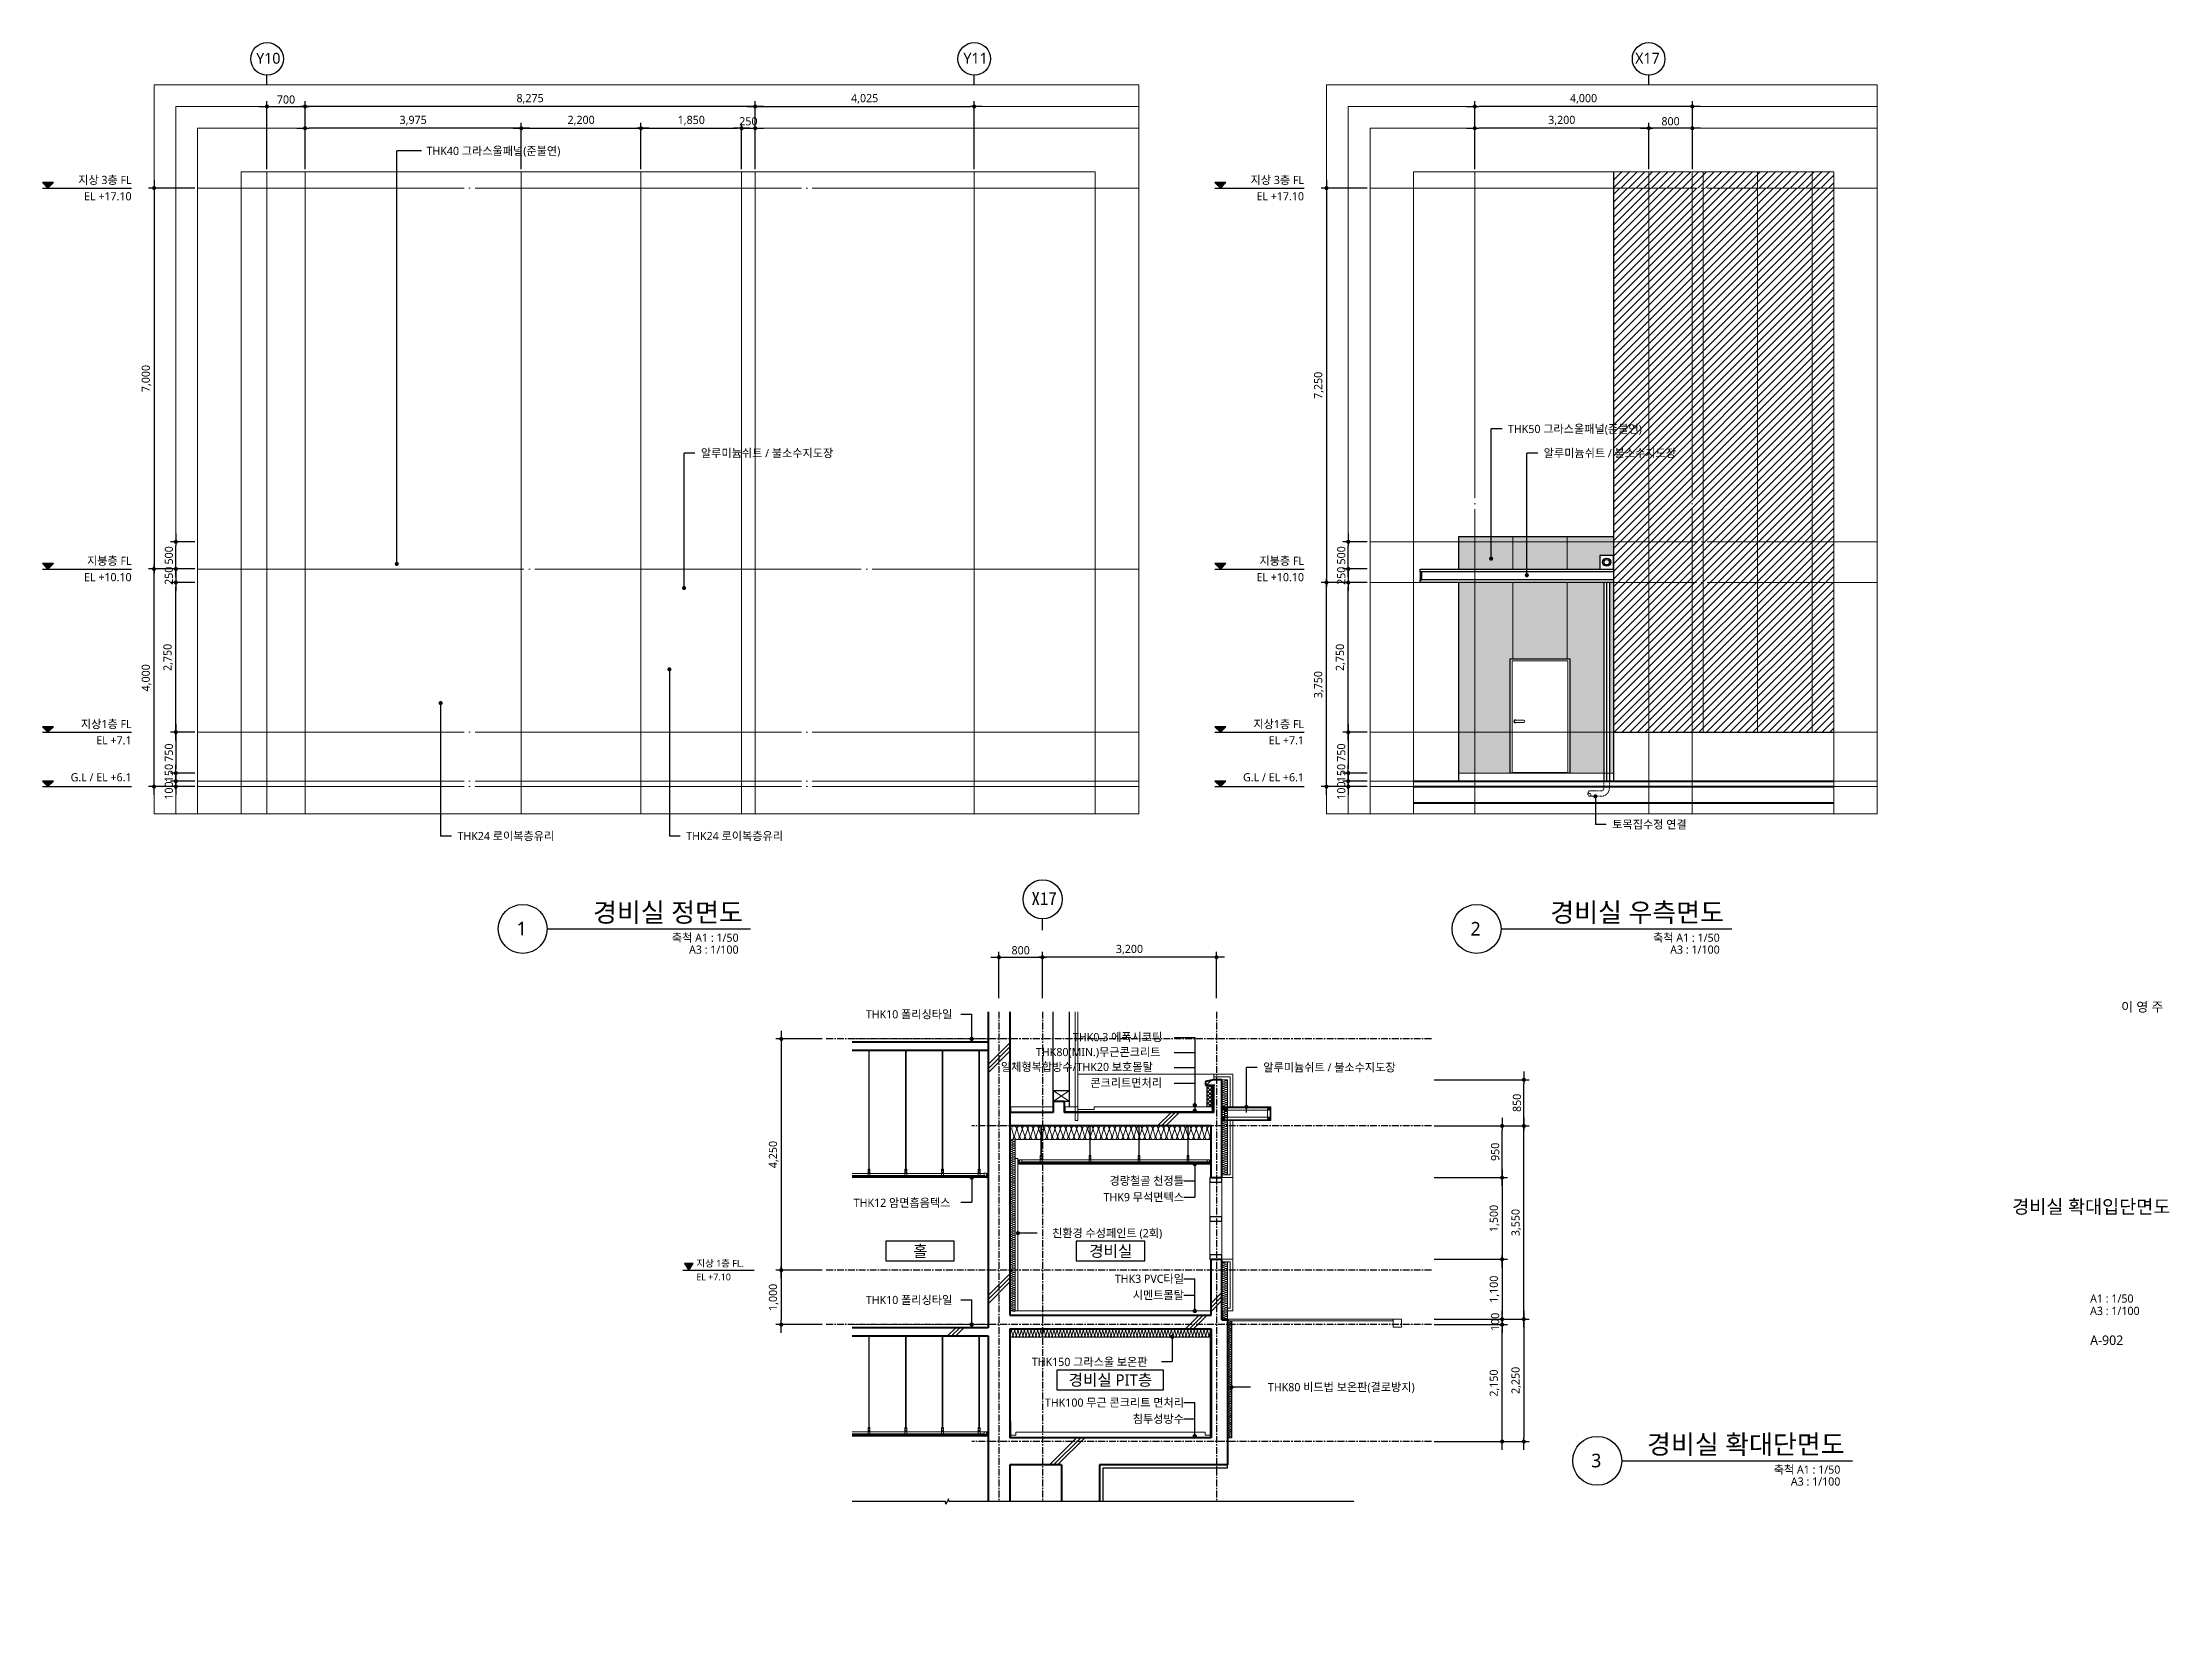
# Model space of a CAD drawing. Header units: millimetres. Extents: x -3672364 to -3590876, y -108975 to -79664.
# Drawn here: x -3629974 to -3590876, y -108975 to -79664 of the extents above; entities that cross this region are included whole.
import ezdxf
from ezdxf.enums import TextEntityAlignment as Align

# ---------------------------------------------------------------- set-up
doc = ezdxf.new("R2010")
doc.units = ezdxf.units.MM
doc.header["$LTSCALE"] = 100
doc.header["$MEASUREMENT"] = 0
for name, pattern in [('ACAD_ISO10W100', [18, 12, -3, 0, -3]), ('CEN', [62, 60, -1, 0, -1]), ('CENTER', [2, 1.25, -0.25, 0.25, -0.25]), ('DASHEDX2', [1.5, 1, -0.5]), ('HID', [2, 1.1, -0.9])]:
    doc.linetypes.add(name, pattern=pattern)
doc.layers.get('0').update_dxf_attribs({"linetype": 'CONTINUOUS'})
for name, color, linetype, lineweight in [('A-AXIS-BUBL', 7, 'CONTINUOUS', 25), ('A-AXIS-LINE', 1, 'CEN', 15), ('A-BORD-TEXT', 3, 'CONTINUOUS', 25), ('A-CNTL', 1, 'CEN', 15), ('A-CONC-LIN1', 2, 'CONTINUOUS', 40), ('A-CONC-LIN2', 7, 'CONTINUOUS', 25), ('A-CUTL', 7, 'CONTINUOUS', 25), ('A-DIMS', 7, 'CONTINUOUS', 25), ('A-DWXM-DOOR', 4, 'CONTINUOUS', 25), ('A-DWXM-ELEV', 8, 'CONTINUOUS', 18), ('A-DWXM-WIND', 4, 'CONTINUOUS', 25), ('A-ELEV-LIN1', 2, 'CONTINUOUS', 40), ('A-ELEV-LIN2', 7, 'CONTINUOUS', 25), ('A-ELEV-LIN3', 8, 'CONTINUOUS', 18), ('A-MKXS-LEAD', 7, 'CONTINUOUS', 25), ('A-MKXS-TEXT1', 3, 'CONTINUOUS', 25), ('A-MKXX-NAME', 3, 'CONTINUOUS', 25), ('A-MKXX-SYMB', 7, 'CONTINUOUS', 25), ('A-SECT-LIN2', 6, 'CONTINUOUS', 20), ('A-SECT-LIN3', 255, 'CONTINUOUS', 18), ('A-SSXM-HID', 8, 'DASHEDX2', 18), ('A-WAXM-BLIC', 3, 'CONTINUOUS', 25), ('A-WAXM-PANL', 6, 'CONTINUOUS', 20), ('A-XXXX-FIN2', 6, 'CONTINUOUS', 20), ('A-XXXX-HATC', 8, 'CONTINUOUS', 18), ('A-XXXX-INSL2', 8, 'CONTINUOUS', 18), ('A-XXXX-OPEN', 1, 'ACAD_ISO10W100', 15), ('A-XXXX-SYMB', 7, 'CONTINUOUS', 25), ('A-XXXX-TXT1', 3, 'CONTINUOUS', 25), ('A-XXXX-TXT2', 3, 'CONTINUOUS', 25), ('A-XXXX-WAT1', 9, 'HID', 20), ('M-XXXX-DRAN', 7, 'CONTINUOUS', 25)]:
    doc.layers.add(name, color=color, linetype=linetype, lineweight=lineweight)
for name, color, linetype in [('A-CONC-SOLD', 253, 'CEN'), ('AA-AXIS-LINE-1', 1, 'CENTER'), ('SYMB', 7, 'CONTINUOUS'), ('TEXT', 4, 'CONTINUOUS'), ('입면색상', 7, 'CONTINUOUS')]:
    doc.layers.add(name, color=color, linetype=linetype)
doc.layers.add('A-XXXX-NPLT', color=144, linetype='CONTINUOUS', lineweight=15, plot=False)
doc.styles.add('HY울릉도L', font='')
doc.styles.add('돋움체', font='')
doc.styles.add('맑은고딕', font='malgun.ttf')
doc.styles.get('HY울릉도L').set_extended_font_data('HYwulM')
doc.styles.get('돋움체').set_extended_font_data('DotumChe')
doc.dimstyles.new('CDIM', dxfattribs={"dimtxt": 3, "dimasz": 1.5, "dimexe": 2, "dimexo": 1, "dimgap": 1, "dimtad": 1, "dimdec": 0, "dimrnd": 0.5, "dimzin": 0, "dimdsep": 32, "dimlunit": 6, "dimtxsty": 'HY울릉도L', "dimblk1": '_CIDOT', "dimblk2": '_CIDOT', "dimsah": 1, "dimcen": 5.5, "dimclrd": 2, "dimclre": 2, "dimclrt": 7, "dimadec": 0, "dimazin": 0, "dimtfac": 1, "dimtdec": 0, "dimtix": 1, "dimtmove": 2, "dimatfit": 1, "dimldrblk": '_CIDOT', "dimfxl": 1, "dimtolj": 1, "dimtzin": 0, "dimlwd": -1, "dimarcsym": 0})

msp = doc.modelspace()

# ---------------------------------------------------------------- texts
at = {"layer": 'A-BORD-TEXT', "style": '맑은고딕'}
msp.add_text('이 영 주', height=175, dxfattribs=at).set_placement((-3590987.7, -97473.7), align=Align.RIGHT)
msp.add_text('경비실 확대입단면도', height=250, dxfattribs=at).set_placement((-3592313.3, -101058.6), align=Align.MIDDLE_CENTER)
for s, height, p in [('A1 : 1/50', 150, (-3592334.7, -102821.4)), ('A3 : 1/100', 150, (-3592334.7, -103048.1)), ('A-902', 175, (-3592334.7, -103599.9))]:
    msp.add_text(s, height=height, dxfattribs=at).set_placement(p)
at = {"layer": 'A-MKXS-TEXT1', "style": '맑은고딕'}
for s, p in [('THK40 그라스울패널(준불연)', (-3622916.3, -81655.8)), ('THK50 그라스울패널(준불연)', (-3603035.6, -86765.4)), ('알루미늄쉬트 / 불소수지도장 ', (-3617871.9, -87210.2)), ('알루미늄쉬트 / 불소수지도장 ', (-3602379.5, -87210.2)), ('THK24 로이복층유리', (-3622346.8, -94246.1)), ('THK24 로이복층유리', (-3618141.2, -94246.1)), ('토목집수정 연결', (-3601118.8, -94033.7)), ('THK10 폴리싱타일', (-3614840.9, -97522.9)), ('THK80(MIN.)무근콘크리트', (-3611712.3, -98216.2)), ('THK0.3 에폭시코팅', (-3611032.3, -97942)), ('일체형복합방수/THK20 보호몰탈', (-3612357.3, -98490.3)), ('알루미늄쉬트 / 불소수지도장 ', (-3607533.9, -98498.8)), ('콘크리트면처리', (-3610712.8, -98782.7)), ('THK12 암면흡음텍스', (-3615062.9, -100986.6)), ('THK10 폴리싱타일', (-3614840.9, -102772.9)), ('THK150 그라스울 보온판', (-3611789.9, -103910.6))]:
    msp.add_text(s, height=150, dxfattribs=at).set_placement(p, align=Align.MIDDLE_LEFT)
for s, p in [('THK9 무석면텍스', (-3608992.2, -100883.3)), ('경량철골 천정틀', (-3608992.2, -100583.3)), ('친환경 수성페인트 (2회)', (-3609392.2, -101544.8)), ('THK3 PVC타일', (-3608992.2, -102383.5)), ('시멘트몰탈', (-3608992.2, -102683.5)), ('THK80 비드법 보온판(결로방지)', (-3604750.3, -104375.3)), ('THK100 무근 콘크리트 면처리', (-3608992.2, -104658.5)), ('침투성방수', (-3608992.2, -104958.5))]:
    msp.add_text(s, height=150, dxfattribs=at).set_placement(p, align=Align.MIDDLE_RIGHT)
at = {"layer": 'A-MKXX-NAME', "style": '맑은고딕'}
for s, p in [('홀', (-3613838.1, -101874.8)), ('경비실', (-3610338.1, -101874.8)), ('경비실 PIT층', (-3610343.1, -104243))]:
    msp.add_text(s, height=210, dxfattribs=at).set_placement(p, align=Align.MIDDLE_CENTER)
at = {"layer": 'A-XXXX-TXT1', "style": '맑은고딕'}
for s, p in [('경비실 정면도', (-3617101.1, -95931)), ('경비실 우측면도', (-3599065.5, -95931)), ('경비실 확대단면도', (-3596848, -105706.4))]:
    msp.add_text(s, height=350, dxfattribs=at).set_placement(p, align=Align.BOTTOM_RIGHT)
for s, p in [('1', (-3621166.3, -95948.3)), ('2', (-3603630.7, -95948.3)), ('3', (-3601413.3, -105723.7))]:
    msp.add_text(s, height=250, dxfattribs=at).set_placement(p, align=Align.MIDDLE)
for s, p in [('축척 A1 : 1/50', (-3617178.9, -96039.7)), ('축척 A1 : 1/50', (-3599143.4, -96039.7)), ('A3 : 1/100', (-3617178.9, -96258.7)), ('A3 : 1/100', (-3599143.4, -96258.7)), ('축척 A1 : 1/50', (-3596925.9, -105815.2)), ('A3 : 1/100', (-3596925.9, -106034.1))]:
    msp.add_text(s, height=150, dxfattribs=at).set_placement(p, align=Align.TOP_RIGHT)
at = {"layer": 'A-XXXX-TXT2', "ltscale": 0.2}
for s, height, style, p in [('Y10', 200, '맑은고딕', (-3625823.8, -79953.3)), ('Y11', 200, '맑은고딕', (-3612823.8, -79953.3)), ('X17', 200, '맑은고딕', (-3600472.7, -79953.3)), ('X17', 240, '돋움체', (-3611563, -95396.4))]:
    msp.add_text(s, height=height, dxfattribs=dict(at, style=style)).set_placement(p, align=Align.MIDDLE)
at = {"layer": 'A-XXXX-TXT2', "style": '맑은고딕'}
for s, p in [('지상 3층 FL', (-3628337.7, -82189.3)), ('지상 3층 FL', (-3606785.4, -82189.3)), ('EL +17.10', (-3628337.7, -82489.3)), ('EL +17.10', (-3606785.4, -82489.3)), ('지붕층 FL', (-3628337.7, -89189.3)), ('지붕층 FL', (-3606785.4, -89189.3)), ('EL +10.10', (-3628337.7, -89489.3)), ('EL +10.10', (-3606785.4, -89489.3)), ('지상1층 FL', (-3628337.7, -92189.3)), ('지상1층 FL', (-3606785.4, -92189.3)), ('EL +7.1', (-3628337.7, -92487.4)), ('EL +7.1', (-3606785.4, -92487.4)), ('G.L / EL +6.1', (-3628337.7, -93166.9)), ('G.L / EL +6.1', (-3606785.4, -93166.9))]:
    msp.add_text(s, height=150, dxfattribs=at).set_placement(p, align=Align.MIDDLE_RIGHT)

# ---------------------------------------------------------------- blocks, each defined once
blk = doc.blocks.new('_CIDOT')
at = {"color": 0, "linetype": 'ByBlock'}
blk.add_line((2, 0), (-1, 0), dxfattribs=at)
at = {"color": 0, "linetype": 'ByBlock', "const_width": 0.5}
blk.add_lwpolyline([(-0.25, 0, 1), (0.25, 0, 1)], format="xyb", close=True, dxfattribs=at)
blk = doc.blocks.new('*D60')
at = {"layer": 'A-DIMS', "lineweight": -2, "transparency": 16777216}
for p, q in [((-3625149, -81989), (-3625149, -80739)), ((-3616874, -81989), (-3616874, -80739))]:
    blk.add_line(p, q, dxfattribs=at)
at = {"layer": 'A-DIMS', "transparency": 16777216}
blk.add_line((-3616949, -80839), (-3625074, -80839), dxfattribs=at)
at = {"layer": 'A-DIMS', "transparency": 16777216, "xscale": 75, "yscale": 75, "zscale": 75, "rotation": 180}
blk.add_blockref('_CIDOT', (-3625149, -80839), dxfattribs=at)
at = {"layer": 'A-DIMS', "transparency": 16777216, "xscale": 75, "yscale": 75, "zscale": 75}
blk.add_blockref('_CIDOT', (-3616874, -80839), dxfattribs=at)
at = {"layer": 'A-DIMS', "color": 3, "transparency": 16777216, "insert": (-3621012, -80699), "char_height": 150, "attachment_point": 5, "style": '맑은고딕'}
blk.add_mtext('\\A1;8,275', dxfattribs=at)
blk = doc.blocks.new('*D61')
at = {"layer": 'A-DIMS', "transparency": 16777216}
for p, q in [((-3617199, -81239), (-3617274, -81239)), ((-3617124, -81239), (-3616874, -81239)), ((-3616799, -81239), (-3616724, -81239))]:
    blk.add_line(p, q, dxfattribs=at)
at = {"layer": 'A-DIMS', "lineweight": -2, "transparency": 16777216}
for p, q in [((-3617124, -81989), (-3617124, -81139)), ((-3616874, -81989), (-3616874, -81139))]:
    blk.add_line(p, q, dxfattribs=at)
at = {"layer": 'A-DIMS', "transparency": 16777216, "xscale": 75, "yscale": 75, "zscale": 75}
blk.add_blockref('_CIDOT', (-3617124, -81239), dxfattribs=at)
at = {"layer": 'A-DIMS', "transparency": 16777216, "xscale": 75, "yscale": 75, "zscale": 75, "rotation": 180}
blk.add_blockref('_CIDOT', (-3616874, -81239), dxfattribs=at)
at = {"layer": 'A-DIMS', "color": 3, "transparency": 16777216, "insert": (-3616999, -81112), "char_height": 150, "attachment_point": 5, "style": '맑은고딕'}
blk.add_mtext('\\A1;250', dxfattribs=at)
blk = doc.blocks.new('*D62')
at = {"layer": 'A-DIMS', "lineweight": -2, "transparency": 16777216}
for p, q in [((-3625149, -81989), (-3625149, -81139)), ((-3621174, -81989), (-3621174, -81139))]:
    blk.add_line(p, q, dxfattribs=at)
at = {"layer": 'A-DIMS', "transparency": 16777216}
blk.add_line((-3621249, -81239), (-3625074, -81239), dxfattribs=at)
at = {"layer": 'A-DIMS', "transparency": 16777216, "xscale": 75, "yscale": 75, "zscale": 75, "rotation": 180}
blk.add_blockref('_CIDOT', (-3625149, -81239), dxfattribs=at)
at = {"layer": 'A-DIMS', "transparency": 16777216, "xscale": 75, "yscale": 75, "zscale": 75}
blk.add_blockref('_CIDOT', (-3621174, -81239), dxfattribs=at)
at = {"layer": 'A-DIMS', "color": 3, "transparency": 16777216, "insert": (-3623162, -81099), "char_height": 150, "attachment_point": 5, "style": '맑은고딕'}
blk.add_mtext('\\A1;3,975', dxfattribs=at)
blk = doc.blocks.new('*D63')
at = {"layer": 'A-DIMS', "lineweight": -2, "transparency": 16777216}
for p, q in [((-3625849, -81989), (-3625849, -80739)), ((-3625149, -81989), (-3625149, -80739))]:
    blk.add_line(p, q, dxfattribs=at)
at = {"layer": 'A-DIMS', "transparency": 16777216}
blk.add_line((-3625774, -80839), (-3625224, -80839), dxfattribs=at)
at = {"layer": 'A-DIMS', "transparency": 16777216, "xscale": 75, "yscale": 75, "zscale": 75, "rotation": 180}
blk.add_blockref('_CIDOT', (-3625849, -80839), dxfattribs=at)
at = {"layer": 'A-DIMS', "transparency": 16777216, "xscale": 75, "yscale": 75, "zscale": 75}
blk.add_blockref('_CIDOT', (-3625149, -80839), dxfattribs=at)
at = {"layer": 'A-DIMS', "color": 3, "transparency": 16777216, "insert": (-3625499, -80712), "char_height": 150, "attachment_point": 5, "style": '맑은고딕'}
blk.add_mtext('\\A1;700', dxfattribs=at)
blk = doc.blocks.new('*D64')
at = {"layer": 'A-DIMS', "lineweight": -2, "transparency": 16777216}
for p, q in [((-3616874, -81989), (-3616874, -80739)), ((-3612849, -81989), (-3612849, -80739))]:
    blk.add_line(p, q, dxfattribs=at)
at = {"layer": 'A-DIMS', "transparency": 16777216}
blk.add_line((-3616799, -80839), (-3612924, -80839), dxfattribs=at)
at = {"layer": 'A-DIMS', "transparency": 16777216, "xscale": 75, "yscale": 75, "zscale": 75, "rotation": 180}
blk.add_blockref('_CIDOT', (-3616874, -80839), dxfattribs=at)
at = {"layer": 'A-DIMS', "transparency": 16777216, "xscale": 75, "yscale": 75, "zscale": 75}
blk.add_blockref('_CIDOT', (-3612849, -80839), dxfattribs=at)
at = {"layer": 'A-DIMS', "color": 3, "transparency": 16777216, "insert": (-3614862, -80699), "char_height": 150, "attachment_point": 5, "style": '맑은고딕'}
blk.add_mtext('\\A1;4,025', dxfattribs=at)
blk = doc.blocks.new('*D65')
at = {"layer": 'A-DIMS', "lineweight": -2, "transparency": 16777216}
for p, q in [((-3618974, -81989), (-3618974, -81139)), ((-3617124, -81989), (-3617124, -81139))]:
    blk.add_line(p, q, dxfattribs=at)
at = {"layer": 'A-DIMS', "transparency": 16777216}
blk.add_line((-3618899, -81239), (-3617199, -81239), dxfattribs=at)
at = {"layer": 'A-DIMS', "transparency": 16777216, "xscale": 75, "yscale": 75, "zscale": 75, "rotation": 180}
blk.add_blockref('_CIDOT', (-3618974, -81239), dxfattribs=at)
at = {"layer": 'A-DIMS', "transparency": 16777216, "xscale": 75, "yscale": 75, "zscale": 75}
blk.add_blockref('_CIDOT', (-3617124, -81239), dxfattribs=at)
at = {"layer": 'A-DIMS', "color": 3, "transparency": 16777216, "insert": (-3618049, -81099), "char_height": 150, "attachment_point": 5, "style": '맑은고딕'}
blk.add_mtext('\\A1;1,850', dxfattribs=at)
blk = doc.blocks.new('*D66')
at = {"layer": 'A-DIMS', "lineweight": -2, "transparency": 16777216}
for p, q in [((-3621174, -81989), (-3621174, -81139)), ((-3618974, -81989), (-3618974, -81139))]:
    blk.add_line(p, q, dxfattribs=at)
at = {"layer": 'A-DIMS', "transparency": 16777216}
blk.add_line((-3621099, -81239), (-3619049, -81239), dxfattribs=at)
at = {"layer": 'A-DIMS', "transparency": 16777216, "xscale": 75, "yscale": 75, "zscale": 75, "rotation": 180}
blk.add_blockref('_CIDOT', (-3621174, -81239), dxfattribs=at)
at = {"layer": 'A-DIMS', "transparency": 16777216, "xscale": 75, "yscale": 75, "zscale": 75}
blk.add_blockref('_CIDOT', (-3618974, -81239), dxfattribs=at)
at = {"layer": 'A-DIMS', "color": 3, "transparency": 16777216, "insert": (-3620074, -81099), "char_height": 150, "attachment_point": 5, "style": '맑은고딕'}
blk.add_mtext('\\A1;2,200', dxfattribs=at)
blk = doc.blocks.new('*D67')
at = {"layer": 'A-DIMS', "lineweight": -2, "transparency": 16777216}
for p, q in [((-3627174, -89589), (-3627624, -89589)), ((-3627174, -92339), (-3627624, -92339))]:
    blk.add_line(p, q, dxfattribs=at)
at = {"layer": 'A-DIMS', "transparency": 16777216}
blk.add_line((-3627524, -92264), (-3627524, -89664), dxfattribs=at)
at = {"layer": 'A-DIMS', "transparency": 16777216, "xscale": 75, "yscale": 75, "zscale": 75}
for p, rotation in [((-3627524, -89589), 90), ((-3627524, -92339), 270)]:
    blk.add_blockref('_CIDOT', p, dxfattribs=dict(at, rotation=rotation))
at = {"layer": 'A-DIMS', "color": 3, "transparency": 16777216, "insert": (-3627664, -90964), "char_height": 150, "attachment_point": 5, "rotation": 90, "style": '맑은고딕'}
blk.add_mtext('\\A1;2,750', dxfattribs=at)
blk = doc.blocks.new('*D68')
at = {"layer": 'A-DIMS', "transparency": 16777216}
for p, q in [((-3627524, -93014), (-3627524, -92939)), ((-3627524, -93089), (-3627524, -93239)), ((-3627524, -93314), (-3627524, -93389))]:
    blk.add_line(p, q, dxfattribs=at)
at = {"layer": 'A-DIMS', "lineweight": -2, "transparency": 16777216}
for p, q in [((-3627174, -93089), (-3627624, -93089)), ((-3627174, -93239), (-3627624, -93239))]:
    blk.add_line(p, q, dxfattribs=at)
at = {"layer": 'A-DIMS', "transparency": 16777216, "xscale": 75, "yscale": 75, "zscale": 75}
for p, rotation in [((-3627524, -93089), 270), ((-3627524, -93239), 90)]:
    blk.add_blockref('_CIDOT', p, dxfattribs=dict(at, rotation=rotation))
at = {"layer": 'A-DIMS', "color": 3, "transparency": 16777216, "insert": (-3627652, -93089), "char_height": 150, "attachment_point": 5, "rotation": 90, "style": '맑은고딕'}
blk.add_mtext('\\A1;150', dxfattribs=at)
blk = doc.blocks.new('*D69')
at = {"layer": 'A-DIMS', "lineweight": -2, "transparency": 16777216}
for p, q in [((-3627174, -89339), (-3628024, -89339)), ((-3627174, -93339), (-3628024, -93339))]:
    blk.add_line(p, q, dxfattribs=at)
at = {"layer": 'A-DIMS', "transparency": 16777216}
blk.add_line((-3627924, -93264), (-3627924, -89414), dxfattribs=at)
at = {"layer": 'A-DIMS', "transparency": 16777216, "xscale": 75, "yscale": 75, "zscale": 75}
for p, rotation in [((-3627924, -89339), 90), ((-3627924, -93339), 270)]:
    blk.add_blockref('_CIDOT', p, dxfattribs=dict(at, rotation=rotation))
at = {"layer": 'A-DIMS', "color": 3, "transparency": 16777216, "insert": (-3628064, -91339), "char_height": 150, "attachment_point": 5, "rotation": 90, "style": '맑은고딕'}
blk.add_mtext('\\A1;4,000', dxfattribs=at)
blk = doc.blocks.new('*D70')
at = {"layer": 'A-DIMS', "lineweight": -2, "transparency": 16777216}
for p, q in [((-3627174, -93239), (-3627624, -93239)), ((-3627174, -93339), (-3627624, -93339))]:
    blk.add_line(p, q, dxfattribs=at)
at = {"layer": 'A-DIMS', "transparency": 16777216}
for p, q in [((-3627524, -93164), (-3627524, -93089)), ((-3627524, -93339), (-3627524, -93239)), ((-3627524, -93414), (-3627524, -93489))]:
    blk.add_line(p, q, dxfattribs=at)
at = {"layer": 'A-DIMS', "transparency": 16777216, "xscale": 75, "yscale": 75, "zscale": 75}
for p, rotation in [((-3627524, -93239), 270), ((-3627524, -93339), 90)]:
    blk.add_blockref('_CIDOT', p, dxfattribs=dict(at, rotation=rotation))
at = {"layer": 'A-DIMS', "color": 3, "transparency": 16777216, "insert": (-3627652, -93411), "char_height": 150, "attachment_point": 5, "rotation": 90, "style": '맑은고딕'}
blk.add_mtext('\\A1;100', dxfattribs=at)
blk = doc.blocks.new('*D71')
at = {"layer": 'A-DIMS', "lineweight": -2, "transparency": 16777216}
for p, q in [((-3627174, -82339), (-3628024, -82339)), ((-3627174, -89339), (-3628024, -89339))]:
    blk.add_line(p, q, dxfattribs=at)
at = {"layer": 'A-DIMS', "transparency": 16777216}
blk.add_line((-3627924, -82414), (-3627924, -89264), dxfattribs=at)
at = {"layer": 'A-DIMS', "transparency": 16777216, "xscale": 75, "yscale": 75, "zscale": 75}
for p, rotation in [((-3627924, -82339), 90), ((-3627924, -89339), 270)]:
    blk.add_blockref('_CIDOT', p, dxfattribs=dict(at, rotation=rotation))
at = {"layer": 'A-DIMS', "color": 3, "transparency": 16777216, "insert": (-3628064, -85839), "char_height": 150, "attachment_point": 5, "rotation": 90, "style": '맑은고딕'}
blk.add_mtext('\\A1;7,000', dxfattribs=at)
blk = doc.blocks.new('*D72')
at = {"layer": 'A-DIMS', "lineweight": -2, "transparency": 16777216}
for p, q in [((-3627174, -92339), (-3627624, -92339)), ((-3627174, -93089), (-3627624, -93089))]:
    blk.add_line(p, q, dxfattribs=at)
at = {"layer": 'A-DIMS', "transparency": 16777216}
blk.add_line((-3627524, -92414), (-3627524, -93014), dxfattribs=at)
at = {"layer": 'A-DIMS', "transparency": 16777216, "xscale": 75, "yscale": 75, "zscale": 75}
for p, rotation in [((-3627524, -92339), 90), ((-3627524, -93089), 270)]:
    blk.add_blockref('_CIDOT', p, dxfattribs=dict(at, rotation=rotation))
at = {"layer": 'A-DIMS', "color": 3, "transparency": 16777216, "insert": (-3627652, -92714), "char_height": 150, "attachment_point": 5, "rotation": 90, "style": '맑은고딕'}
blk.add_mtext('\\A1;750', dxfattribs=at)
blk = doc.blocks.new('*D73')
at = {"layer": 'A-DIMS', "lineweight": -2, "transparency": 16777216}
for p, q in [((-3627174, -89339), (-3627624, -89339)), ((-3627174, -89589), (-3627624, -89589))]:
    blk.add_line(p, q, dxfattribs=at)
at = {"layer": 'A-DIMS', "transparency": 16777216}
for p, q in [((-3627524, -89264), (-3627524, -89189)), ((-3627524, -89339), (-3627524, -89589)), ((-3627524, -89664), (-3627524, -89739))]:
    blk.add_line(p, q, dxfattribs=at)
at = {"layer": 'A-DIMS', "transparency": 16777216, "xscale": 75, "yscale": 75, "zscale": 75}
for p, rotation in [((-3627524, -89339), 270), ((-3627524, -89589), 90)]:
    blk.add_blockref('_CIDOT', p, dxfattribs=dict(at, rotation=rotation))
at = {"layer": 'A-DIMS', "color": 3, "transparency": 16777216, "insert": (-3627652, -89464), "char_height": 150, "attachment_point": 5, "rotation": 90, "style": '맑은고딕'}
blk.add_mtext('\\A1;250', dxfattribs=at)
blk = doc.blocks.new('*D74')
at = {"layer": 'A-DIMS', "lineweight": -2, "transparency": 16777216}
for p, q in [((-3627174, -88839), (-3627624, -88839)), ((-3627174, -89339), (-3627624, -89339))]:
    blk.add_line(p, q, dxfattribs=at)
at = {"layer": 'A-DIMS', "transparency": 16777216}
blk.add_line((-3627524, -89264), (-3627524, -88914), dxfattribs=at)
at = {"layer": 'A-DIMS', "transparency": 16777216, "xscale": 75, "yscale": 75, "zscale": 75}
for p, rotation in [((-3627524, -88839), 90), ((-3627524, -89339), 270)]:
    blk.add_blockref('_CIDOT', p, dxfattribs=dict(at, rotation=rotation))
at = {"layer": 'A-DIMS', "color": 3, "transparency": 16777216, "insert": (-3627652, -89089), "char_height": 150, "attachment_point": 5, "rotation": 90, "style": '맑은고딕'}
blk.add_mtext('\\A1;500', dxfattribs=at)
blk = doc.blocks.new('*D75')
at = {"layer": 'A-DIMS', "lineweight": -2, "transparency": 16777216}
for p, q in [((-3603647, -81989), (-3603647, -80739)), ((-3599647, -81989), (-3599647, -80739))]:
    blk.add_line(p, q, dxfattribs=at)
at = {"layer": 'A-DIMS', "transparency": 16777216}
blk.add_line((-3599722, -80839), (-3603572, -80839), dxfattribs=at)
at = {"layer": 'A-DIMS', "transparency": 16777216, "xscale": 75, "yscale": 75, "zscale": 75, "rotation": 180}
blk.add_blockref('_CIDOT', (-3603647, -80839), dxfattribs=at)
at = {"layer": 'A-DIMS', "transparency": 16777216, "xscale": 75, "yscale": 75, "zscale": 75}
blk.add_blockref('_CIDOT', (-3599647, -80839), dxfattribs=at)
at = {"layer": 'A-DIMS', "color": 3, "transparency": 16777216, "insert": (-3601647, -80699), "char_height": 150, "attachment_point": 5, "style": '맑은고딕'}
blk.add_mtext('\\A1;4,000', dxfattribs=at)
blk = doc.blocks.new('*D76')
at = {"layer": 'A-DIMS', "lineweight": -2, "transparency": 16777216}
for p, q in [((-3600447, -81989), (-3600447, -81139)), ((-3599647, -81989), (-3599647, -81139))]:
    blk.add_line(p, q, dxfattribs=at)
at = {"layer": 'A-DIMS', "transparency": 16777216}
blk.add_line((-3599722, -81239), (-3600372, -81239), dxfattribs=at)
at = {"layer": 'A-DIMS', "transparency": 16777216, "xscale": 75, "yscale": 75, "zscale": 75, "rotation": 180}
blk.add_blockref('_CIDOT', (-3600447, -81239), dxfattribs=at)
at = {"layer": 'A-DIMS', "transparency": 16777216, "xscale": 75, "yscale": 75, "zscale": 75}
blk.add_blockref('_CIDOT', (-3599647, -81239), dxfattribs=at)
at = {"layer": 'A-DIMS', "color": 3, "transparency": 16777216, "insert": (-3600047, -81112), "char_height": 150, "attachment_point": 5, "style": '맑은고딕'}
blk.add_mtext('\\A1;800', dxfattribs=at)
blk = doc.blocks.new('*D77')
at = {"layer": 'A-DIMS', "lineweight": -2, "transparency": 16777216}
for p, q in [((-3603647, -81989), (-3603647, -81139)), ((-3600447, -81989), (-3600447, -81139))]:
    blk.add_line(p, q, dxfattribs=at)
at = {"layer": 'A-DIMS', "transparency": 16777216}
blk.add_line((-3600522, -81239), (-3603572, -81239), dxfattribs=at)
at = {"layer": 'A-DIMS', "transparency": 16777216, "xscale": 75, "yscale": 75, "zscale": 75, "rotation": 180}
blk.add_blockref('_CIDOT', (-3603647, -81239), dxfattribs=at)
at = {"layer": 'A-DIMS', "transparency": 16777216, "xscale": 75, "yscale": 75, "zscale": 75}
blk.add_blockref('_CIDOT', (-3600447, -81239), dxfattribs=at)
at = {"layer": 'A-DIMS', "color": 3, "transparency": 16777216, "insert": (-3602047, -81099), "char_height": 150, "attachment_point": 5, "style": '맑은고딕'}
blk.add_mtext('\\A1;3,200', dxfattribs=at)
blk = doc.blocks.new('*D78')
at = {"layer": 'A-DIMS', "lineweight": -2, "transparency": 16777216}
for p, q in [((-3605622, -89589), (-3606072, -89589)), ((-3605622, -92339), (-3606072, -92339))]:
    blk.add_line(p, q, dxfattribs=at)
at = {"layer": 'A-DIMS', "transparency": 16777216}
blk.add_line((-3605972, -92264), (-3605972, -89664), dxfattribs=at)
at = {"layer": 'A-DIMS', "transparency": 16777216, "xscale": 75, "yscale": 75, "zscale": 75}
for p, rotation in [((-3605972, -89589), 90), ((-3605972, -92339), 270)]:
    blk.add_blockref('_CIDOT', p, dxfattribs=dict(at, rotation=rotation))
at = {"layer": 'A-DIMS', "color": 3, "transparency": 16777216, "insert": (-3606112, -90964), "char_height": 150, "attachment_point": 5, "rotation": 90, "style": '맑은고딕'}
blk.add_mtext('\\A1;2,750', dxfattribs=at)
blk = doc.blocks.new('*D79')
at = {"layer": 'A-DIMS', "transparency": 16777216}
for p, q in [((-3605972, -93014), (-3605972, -92939)), ((-3605972, -93089), (-3605972, -93239)), ((-3605972, -93314), (-3605972, -93389))]:
    blk.add_line(p, q, dxfattribs=at)
at = {"layer": 'A-DIMS', "lineweight": -2, "transparency": 16777216}
for p, q in [((-3605622, -93089), (-3606072, -93089)), ((-3605622, -93239), (-3606072, -93239))]:
    blk.add_line(p, q, dxfattribs=at)
at = {"layer": 'A-DIMS', "transparency": 16777216, "xscale": 75, "yscale": 75, "zscale": 75}
for p, rotation in [((-3605972, -93089), 270), ((-3605972, -93239), 90)]:
    blk.add_blockref('_CIDOT', p, dxfattribs=dict(at, rotation=rotation))
at = {"layer": 'A-DIMS', "color": 3, "transparency": 16777216, "insert": (-3606100, -93089), "char_height": 150, "attachment_point": 5, "rotation": 90, "style": '맑은고딕'}
blk.add_mtext('\\A1;150', dxfattribs=at)
blk = doc.blocks.new('*D80')
at = {"layer": 'A-DIMS', "lineweight": -2, "transparency": 16777216}
for p, q in [((-3605622, -89589), (-3606472, -89589)), ((-3605622, -93339), (-3606472, -93339))]:
    blk.add_line(p, q, dxfattribs=at)
at = {"layer": 'A-DIMS', "transparency": 16777216}
blk.add_line((-3606372, -93264), (-3606372, -89664), dxfattribs=at)
at = {"layer": 'A-DIMS', "transparency": 16777216, "xscale": 75, "yscale": 75, "zscale": 75}
for p, rotation in [((-3606372, -89589), 90), ((-3606372, -93339), 270)]:
    blk.add_blockref('_CIDOT', p, dxfattribs=dict(at, rotation=rotation))
at = {"layer": 'A-DIMS', "color": 3, "transparency": 16777216, "insert": (-3606512, -91464), "char_height": 150, "attachment_point": 5, "rotation": 90, "style": '맑은고딕'}
blk.add_mtext('\\A1;3,750', dxfattribs=at)
blk = doc.blocks.new('*D81')
at = {"layer": 'A-DIMS', "lineweight": -2, "transparency": 16777216}
for p, q in [((-3605622, -93239), (-3606072, -93239)), ((-3605622, -93339), (-3606072, -93339))]:
    blk.add_line(p, q, dxfattribs=at)
at = {"layer": 'A-DIMS', "transparency": 16777216}
for p, q in [((-3605972, -93164), (-3605972, -93089)), ((-3605972, -93339), (-3605972, -93239)), ((-3605972, -93414), (-3605972, -93489))]:
    blk.add_line(p, q, dxfattribs=at)
at = {"layer": 'A-DIMS', "transparency": 16777216, "xscale": 75, "yscale": 75, "zscale": 75}
for p, rotation in [((-3605972, -93239), 270), ((-3605972, -93339), 90)]:
    blk.add_blockref('_CIDOT', p, dxfattribs=dict(at, rotation=rotation))
at = {"layer": 'A-DIMS', "color": 3, "transparency": 16777216, "insert": (-3606100, -93411), "char_height": 150, "attachment_point": 5, "rotation": 90, "style": '맑은고딕'}
blk.add_mtext('\\A1;100', dxfattribs=at)
blk = doc.blocks.new('*D82')
at = {"layer": 'A-DIMS', "lineweight": -2, "transparency": 16777216}
for p, q in [((-3605622, -82339), (-3606472, -82339)), ((-3605622, -89589), (-3606472, -89589))]:
    blk.add_line(p, q, dxfattribs=at)
at = {"layer": 'A-DIMS', "transparency": 16777216}
blk.add_line((-3606372, -82414), (-3606372, -89514), dxfattribs=at)
at = {"layer": 'A-DIMS', "transparency": 16777216, "xscale": 75, "yscale": 75, "zscale": 75}
for p, rotation in [((-3606372, -82339), 90), ((-3606372, -89589), 270)]:
    blk.add_blockref('_CIDOT', p, dxfattribs=dict(at, rotation=rotation))
at = {"layer": 'A-DIMS', "color": 3, "transparency": 16777216, "insert": (-3606512, -85964), "char_height": 150, "attachment_point": 5, "rotation": 90, "style": '맑은고딕'}
blk.add_mtext('\\A1;7,250', dxfattribs=at)
blk = doc.blocks.new('*D83')
at = {"layer": 'A-DIMS', "lineweight": -2, "transparency": 16777216}
for p, q in [((-3605622, -92339), (-3606072, -92339)), ((-3605622, -93089), (-3606072, -93089))]:
    blk.add_line(p, q, dxfattribs=at)
at = {"layer": 'A-DIMS', "transparency": 16777216}
blk.add_line((-3605972, -92414), (-3605972, -93014), dxfattribs=at)
at = {"layer": 'A-DIMS', "transparency": 16777216, "xscale": 75, "yscale": 75, "zscale": 75}
for p, rotation in [((-3605972, -92339), 90), ((-3605972, -93089), 270)]:
    blk.add_blockref('_CIDOT', p, dxfattribs=dict(at, rotation=rotation))
at = {"layer": 'A-DIMS', "color": 3, "transparency": 16777216, "insert": (-3606100, -92714), "char_height": 150, "attachment_point": 5, "rotation": 90, "style": '맑은고딕'}
blk.add_mtext('\\A1;750', dxfattribs=at)
blk = doc.blocks.new('*D84')
at = {"layer": 'A-DIMS', "lineweight": -2, "transparency": 16777216}
for p, q in [((-3605622, -89339), (-3606072, -89339)), ((-3605622, -89589), (-3606072, -89589))]:
    blk.add_line(p, q, dxfattribs=at)
at = {"layer": 'A-DIMS', "transparency": 16777216}
for p, q in [((-3605972, -89264), (-3605972, -89189)), ((-3605972, -89339), (-3605972, -89589)), ((-3605972, -89664), (-3605972, -89739))]:
    blk.add_line(p, q, dxfattribs=at)
at = {"layer": 'A-DIMS', "transparency": 16777216, "xscale": 75, "yscale": 75, "zscale": 75}
for p, rotation in [((-3605972, -89339), 270), ((-3605972, -89589), 90)]:
    blk.add_blockref('_CIDOT', p, dxfattribs=dict(at, rotation=rotation))
at = {"layer": 'A-DIMS', "color": 3, "transparency": 16777216, "insert": (-3606100, -89464), "char_height": 150, "attachment_point": 5, "rotation": 90, "style": '맑은고딕'}
blk.add_mtext('\\A1;250', dxfattribs=at)
blk = doc.blocks.new('*D85')
at = {"layer": 'A-DIMS', "lineweight": -2, "transparency": 16777216}
for p, q in [((-3605622, -88839), (-3606072, -88839)), ((-3605622, -89339), (-3606072, -89339))]:
    blk.add_line(p, q, dxfattribs=at)
at = {"layer": 'A-DIMS', "transparency": 16777216}
blk.add_line((-3605972, -89264), (-3605972, -88914), dxfattribs=at)
at = {"layer": 'A-DIMS', "transparency": 16777216, "xscale": 75, "yscale": 75, "zscale": 75}
for p, rotation in [((-3605972, -88839), 90), ((-3605972, -89339), 270)]:
    blk.add_blockref('_CIDOT', p, dxfattribs=dict(at, rotation=rotation))
at = {"layer": 'A-DIMS', "color": 3, "transparency": 16777216, "insert": (-3606100, -89089), "char_height": 150, "attachment_point": 5, "rotation": 90, "style": '맑은고딕'}
blk.add_mtext('\\A1;500', dxfattribs=at)
blk = doc.blocks.new('*D86')
at = {"layer": 'A-DIMS', "lineweight": -2, "transparency": 16777216}
for p, q in [((-3615644, -102225), (-3616494, -102225)), ((-3615644, -103225), (-3616494, -103225))]:
    blk.add_line(p, q, dxfattribs=at)
at = {"layer": 'A-DIMS', "transparency": 16777216}
blk.add_line((-3616394, -102300), (-3616394, -103150), dxfattribs=at)
at = {"layer": 'A-DIMS', "transparency": 16777216, "xscale": 75, "yscale": 75, "zscale": 75}
for p, rotation in [((-3616394, -102225), 90), ((-3616394, -103225), 270)]:
    blk.add_blockref('_CIDOT', p, dxfattribs=dict(at, rotation=rotation))
at = {"layer": 'A-DIMS', "color": 3, "transparency": 16777216, "insert": (-3616534, -102725), "char_height": 150, "attachment_point": 5, "rotation": 90, "style": '맑은고딕'}
blk.add_mtext('\\A1;1,000', dxfattribs=at)
blk = doc.blocks.new('입단면LEVEL1')
at = {"layer": 'SYMB', "linetype": 'ByBlock'}
blk.add_line((0, 0), (26.26, 0), dxfattribs=at)
blk.add_lwpolyline([(0.64, 2.5), (2.24, 0), (3.84, 2.5)], close=True, dxfattribs=at)
blk.add_solid([(0.64, 2.5), (3.84, 2.5), (2.24, 0)], dxfattribs=at)
at = {"layer": 'TEXT', "style": '돋움체'}
for tag, p in [('층레벨', (5.03, 1.28)), ('LEVEL', (5.85, -2.99))]:
    blk.add_attdef(tag, p, '', height=2.5, dxfattribs=at)
blk = doc.blocks.new('*D87')
at = {"layer": 'A-DIMS', "lineweight": -2, "transparency": 16777216}
for p, q in [((-3615644, -97975), (-3616494, -97975)), ((-3615644, -102225), (-3616494, -102225))]:
    blk.add_line(p, q, dxfattribs=at)
at = {"layer": 'A-DIMS', "transparency": 16777216}
blk.add_line((-3616394, -98050), (-3616394, -102150), dxfattribs=at)
at = {"layer": 'A-DIMS', "transparency": 16777216, "xscale": 75, "yscale": 75, "zscale": 75}
for p, rotation in [((-3616394, -97975), 90), ((-3616394, -102225), 270)]:
    blk.add_blockref('_CIDOT', p, dxfattribs=dict(at, rotation=rotation))
at = {"layer": 'A-DIMS', "color": 3, "transparency": 16777216, "insert": (-3616534, -100100), "char_height": 150, "attachment_point": 5, "rotation": 90, "style": '맑은고딕'}
blk.add_mtext('\\A1;4,250', dxfattribs=at)
blk = doc.blocks.new('*D88')
at = {"layer": 'A-DIMS', "lineweight": -2, "transparency": 16777216}
for p, q in [((-3611594, -97225), (-3611594, -96375)), ((-3608394, -97225), (-3608394, -96375))]:
    blk.add_line(p, q, dxfattribs=at)
at = {"layer": 'A-DIMS', "transparency": 16777216}
blk.add_line((-3608469, -96475), (-3611519, -96475), dxfattribs=at)
at = {"layer": 'A-DIMS', "transparency": 16777216, "xscale": 75, "yscale": 75, "zscale": 75, "rotation": 180}
blk.add_blockref('_CIDOT', (-3611594, -96475), dxfattribs=at)
at = {"layer": 'A-DIMS', "transparency": 16777216, "xscale": 75, "yscale": 75, "zscale": 75}
blk.add_blockref('_CIDOT', (-3608394, -96475), dxfattribs=at)
at = {"layer": 'A-DIMS', "color": 3, "transparency": 16777216, "insert": (-3609994, -96335), "char_height": 150, "attachment_point": 5, "style": '맑은고딕'}
blk.add_mtext('\\A1;3,200', dxfattribs=at)
blk = doc.blocks.new('A$C36533B92')
at = {"layer": 'A-AXIS-BUBL', "ltscale": 0.2}
blk.add_line((0, -210), (0, 0), dxfattribs=at)
blk.add_circle((4, 360), 360, dxfattribs=at)
blk = doc.blocks.new('*D89')
at = {"layer": 'A-DIMS', "lineweight": -2, "transparency": 16777216}
for p, q in [((-3612394, -97225), (-3612394, -96375)), ((-3611594, -97225), (-3611594, -96375))]:
    blk.add_line(p, q, dxfattribs=at)
at = {"layer": 'A-DIMS', "transparency": 16777216}
blk.add_line((-3612319, -96475), (-3611669, -96475), dxfattribs=at)
at = {"layer": 'A-DIMS', "transparency": 16777216, "xscale": 75, "yscale": 75, "zscale": 75, "rotation": 180}
blk.add_blockref('_CIDOT', (-3612394, -96475), dxfattribs=at)
at = {"layer": 'A-DIMS', "transparency": 16777216, "xscale": 75, "yscale": 75, "zscale": 75}
blk.add_blockref('_CIDOT', (-3611594, -96475), dxfattribs=at)
at = {"layer": 'A-DIMS', "color": 3, "transparency": 16777216, "insert": (-3611994, -96347), "char_height": 150, "attachment_point": 5, "style": '맑은고딕'}
blk.add_mtext('\\A1;800', dxfattribs=at)
blk = doc.blocks.new('*D90')
at = {"layer": 'A-DIMS', "lineweight": -2, "transparency": 16777216}
for p, q in [((-3604394, -99575), (-3602644, -99575)), ((-3604394, -103125), (-3602644, -103125))]:
    blk.add_line(p, q, dxfattribs=at)
at = {"layer": 'A-DIMS', "transparency": 16777216}
blk.add_line((-3602744, -103050), (-3602744, -99650), dxfattribs=at)
at = {"layer": 'A-DIMS', "transparency": 16777216, "xscale": 75, "yscale": 75, "zscale": 75}
for p, rotation in [((-3602744, -99575), 90), ((-3602744, -103125), 270)]:
    blk.add_blockref('_CIDOT', p, dxfattribs=dict(at, rotation=rotation))
at = {"layer": 'A-DIMS', "color": 3, "transparency": 16777216, "insert": (-3602884, -101350), "char_height": 150, "attachment_point": 5, "rotation": 90, "style": '맑은고딕'}
blk.add_mtext('\\A1;3,550', dxfattribs=at)
blk = doc.blocks.new('*D91')
at = {"layer": 'A-DIMS', "lineweight": -2, "transparency": 16777216}
for p, q in [((-3604394, -103125), (-3603044, -103125)), ((-3604394, -103225), (-3603044, -103225))]:
    blk.add_line(p, q, dxfattribs=at)
at = {"layer": 'A-DIMS', "transparency": 16777216}
for p, q in [((-3603144, -103050), (-3603144, -102975)), ((-3603144, -103125), (-3603144, -103225)), ((-3603144, -103300), (-3603144, -103375))]:
    blk.add_line(p, q, dxfattribs=at)
at = {"layer": 'A-DIMS', "transparency": 16777216, "xscale": 75, "yscale": 75, "zscale": 75}
for p, rotation in [((-3603144, -103125), 270), ((-3603144, -103225), 90)]:
    blk.add_blockref('_CIDOT', p, dxfattribs=dict(at, rotation=rotation))
at = {"layer": 'A-DIMS', "color": 3, "transparency": 16777216, "insert": (-3603272, -103175), "char_height": 150, "attachment_point": 5, "rotation": 90, "style": '맑은고딕'}
blk.add_mtext('\\A1;100', dxfattribs=at)
blk = doc.blocks.new('*D92')
at = {"layer": 'A-DIMS', "lineweight": -2, "transparency": 16777216}
for p, q in [((-3604394, -103225), (-3603044, -103225)), ((-3604394, -105375), (-3603044, -105375))]:
    blk.add_line(p, q, dxfattribs=at)
at = {"layer": 'A-DIMS', "transparency": 16777216}
blk.add_line((-3603144, -105300), (-3603144, -103300), dxfattribs=at)
at = {"layer": 'A-DIMS', "transparency": 16777216, "xscale": 75, "yscale": 75, "zscale": 75}
for p, rotation in [((-3603144, -103225), 90), ((-3603144, -105375), 270)]:
    blk.add_blockref('_CIDOT', p, dxfattribs=dict(at, rotation=rotation))
at = {"layer": 'A-DIMS', "color": 3, "transparency": 16777216, "insert": (-3603284, -104300), "char_height": 150, "attachment_point": 5, "rotation": 90, "style": '맑은고딕'}
blk.add_mtext('\\A1;2,150', dxfattribs=at)
blk = doc.blocks.new('*D93')
at = {"layer": 'A-DIMS', "lineweight": -2, "transparency": 16777216}
for p, q in [((-3604394, -102025), (-3603044, -102025)), ((-3604394, -103125), (-3603044, -103125))]:
    blk.add_line(p, q, dxfattribs=at)
at = {"layer": 'A-DIMS', "transparency": 16777216}
blk.add_line((-3603144, -102100), (-3603144, -103050), dxfattribs=at)
at = {"layer": 'A-DIMS', "transparency": 16777216, "xscale": 75, "yscale": 75, "zscale": 75}
for p, rotation in [((-3603144, -102025), 90), ((-3603144, -103125), 270)]:
    blk.add_blockref('_CIDOT', p, dxfattribs=dict(at, rotation=rotation))
at = {"layer": 'A-DIMS', "color": 3, "transparency": 16777216, "insert": (-3603284, -102575), "char_height": 150, "attachment_point": 5, "rotation": 90, "style": '맑은고딕'}
blk.add_mtext('\\A1;1,100', dxfattribs=at)
blk = doc.blocks.new('*D94')
at = {"layer": 'A-DIMS', "lineweight": -2, "transparency": 16777216}
for p, q in [((-3604394, -100525), (-3603044, -100525)), ((-3604394, -102025), (-3603044, -102025))]:
    blk.add_line(p, q, dxfattribs=at)
at = {"layer": 'A-DIMS', "transparency": 16777216}
blk.add_line((-3603144, -100600), (-3603144, -101950), dxfattribs=at)
at = {"layer": 'A-DIMS', "transparency": 16777216, "xscale": 75, "yscale": 75, "zscale": 75}
for p, rotation in [((-3603144, -100525), 90), ((-3603144, -102025), 270)]:
    blk.add_blockref('_CIDOT', p, dxfattribs=dict(at, rotation=rotation))
at = {"layer": 'A-DIMS', "color": 3, "transparency": 16777216, "insert": (-3603284, -101275), "char_height": 150, "attachment_point": 5, "rotation": 90, "style": '맑은고딕'}
blk.add_mtext('\\A1;1,500', dxfattribs=at)
blk = doc.blocks.new('*D95')
at = {"layer": 'A-DIMS', "lineweight": -2, "transparency": 16777216}
for p, q in [((-3604394, -99575), (-3603044, -99575)), ((-3604394, -100525), (-3603044, -100525))]:
    blk.add_line(p, q, dxfattribs=at)
at = {"layer": 'A-DIMS', "transparency": 16777216}
blk.add_line((-3603144, -100450), (-3603144, -99650), dxfattribs=at)
at = {"layer": 'A-DIMS', "transparency": 16777216, "xscale": 75, "yscale": 75, "zscale": 75}
for p, rotation in [((-3603144, -99575), 90), ((-3603144, -100525), 270)]:
    blk.add_blockref('_CIDOT', p, dxfattribs=dict(at, rotation=rotation))
at = {"layer": 'A-DIMS', "color": 3, "transparency": 16777216, "insert": (-3603271, -100050), "char_height": 150, "attachment_point": 5, "rotation": 90, "style": '맑은고딕'}
blk.add_mtext('\\A1;950', dxfattribs=at)
blk = doc.blocks.new('*D96')
at = {"layer": 'A-DIMS', "lineweight": -2, "transparency": 16777216}
for p, q in [((-3604394, -98725), (-3602644, -98725)), ((-3604394, -99575), (-3602644, -99575))]:
    blk.add_line(p, q, dxfattribs=at)
at = {"layer": 'A-DIMS', "transparency": 16777216}
blk.add_line((-3602744, -99500), (-3602744, -98800), dxfattribs=at)
at = {"layer": 'A-DIMS', "transparency": 16777216, "xscale": 75, "yscale": 75, "zscale": 75}
for p, rotation in [((-3602744, -98725), 90), ((-3602744, -99575), 270)]:
    blk.add_blockref('_CIDOT', p, dxfattribs=dict(at, rotation=rotation))
at = {"layer": 'A-DIMS', "color": 3, "transparency": 16777216, "insert": (-3602871, -99150), "char_height": 150, "attachment_point": 5, "rotation": 90, "style": '맑은고딕'}
blk.add_mtext('\\A1;850', dxfattribs=at)
blk = doc.blocks.new('*D97')
at = {"layer": 'A-DIMS', "lineweight": -2, "transparency": 16777216}
for p, q in [((-3604394, -103125), (-3602644, -103125)), ((-3604394, -105375), (-3602644, -105375))]:
    blk.add_line(p, q, dxfattribs=at)
at = {"layer": 'A-DIMS', "transparency": 16777216}
blk.add_line((-3602744, -103200), (-3602744, -105300), dxfattribs=at)
at = {"layer": 'A-DIMS', "transparency": 16777216, "xscale": 75, "yscale": 75, "zscale": 75}
for p, rotation in [((-3602744, -103125), 90), ((-3602744, -105375), 270)]:
    blk.add_blockref('_CIDOT', p, dxfattribs=dict(at, rotation=rotation))
at = {"layer": 'A-DIMS', "color": 3, "transparency": 16777216, "insert": (-3602884, -104250), "char_height": 150, "attachment_point": 5, "rotation": 90, "style": '맑은고딕'}
blk.add_mtext('\\A1;2,250', dxfattribs=at)

# ---------------------------------------------------------------- dimensions: what is measured, and where the dimension line sits
at = {"layer": 'A-DIMS'}
for base, p1, p2, angle, picture, middle in [((-3625149.4, -80839.3), (-3625849.4, -82039.3), (-3625149.4, -82039.3), 180, '*D63', (-3625499.4, -80711.8)), ((-3612849.4, -80839.3), (-3616874.4, -82039.3), (-3612849.4, -82039.3), 180, '*D64', (-3614861.9, -80699.3)), ((-3603647.1, -80839.3), (-3599647.1, -82039.3), (-3603647.1, -82039.3), 180, '*D75', (-3601647.1, -80699.3)), ((-3618974.4, -81239.3), (-3621174.4, -82039.3), (-3618974.4, -82039.3), 180, '*D66', (-3620074.4, -81099.3)), ((-3617124.4, -81239.3), (-3618974.4, -82039.3), (-3617124.4, -82039.3), 180, '*D65', (-3618049.4, -81098.8)), ((-3616874.4, -81239.3), (-3617124.4, -82039.3), (-3616874.4, -82039.3), 180, '*D61', (-3616999.4, -81111.8)), ((-3603647.1, -81239.3), (-3600447.1, -82039.3), (-3603647.1, -82039.3), 180, '*D77', (-3602047.1, -81099.3)), ((-3600447.1, -81239.3), (-3599647.1, -82039.3), (-3600447.1, -82039.3), 180, '*D76', (-3600047.1, -81111.8)), ((-3627924.4, -89339.3), (-3627124.4, -82339.3), (-3627124.4, -89339.3), 270, '*D71', (-3628064.5, -85839.3)), ((-3606372.1, -89589.3), (-3605572.1, -82339.3), (-3605572.1, -89589.3), 270, '*D82', (-3606512.2, -85964.3)), ((-3627524.4, -88839.3), (-3627124.4, -89339.3), (-3627124.4, -88839.3), 90, '*D74', (-3627651.9, -89089.3)), ((-3605972.1, -88839.3), (-3605572.1, -89339.3), (-3605572.1, -88839.3), 90, '*D85', (-3606099.6, -89089.3)), ((-3627924.4, -89339.3), (-3627124.4, -93339.3), (-3627124.4, -89339.3), 90, '*D69', (-3628064.5, -91339.3)), ((-3627524.4, -89589.3), (-3627124.4, -92339.3), (-3627124.4, -89589.3), 90, '*D67', (-3627664.5, -90964.3)), ((-3627524.4, -89589.3), (-3627124.4, -89339.3), (-3627124.4, -89589.3), 270, '*D73', (-3627651.9, -89464.3)), ((-3606372.1, -89589.3), (-3605572.1, -93339.3), (-3605572.1, -89589.3), 90, '*D80', (-3606512.2, -91464.3)), ((-3605972.1, -89589.3), (-3605572.1, -92339.3), (-3605572.1, -89589.3), 90, '*D78', (-3606112.2, -90964.3)), ((-3605972.1, -89589.3), (-3605572.1, -89339.3), (-3605572.1, -89589.3), 270, '*D84', (-3606099.6, -89464.3)), ((-3627524.4, -93089.3), (-3627124.4, -92339.3), (-3627124.4, -93089.3), 90, '*D72', (-3627651.9, -92714.3)), ((-3605972.1, -93089.3), (-3605572.1, -92339.3), (-3605572.1, -93089.3), 90, '*D83', (-3606099.6, -92714.3)), ((-3611593.7, -96474.8), (-3608393.7, -97274.8), (-3611593.7, -97274.8), 180, '*D88', (-3609993.7, -96334.7)), ((-3616393.7, -102224.8), (-3615593.7, -97974.8), (-3615593.7, -102224.8), 270, '*D87', (-3616533.7, -100099.8)), ((-3602743.7, -98724.8), (-3604443.7, -99574.8), (-3604443.7, -98724.8), 90, '*D96', (-3602871.1, -99149.8)), ((-3602743.7, -99574.8), (-3604443.7, -103124.8), (-3604443.7, -99574.8), 90, '*D90', (-3602883.7, -101349.8)), ((-3603143.7, -99574.8), (-3604443.7, -100524.8), (-3604443.7, -99574.8), 90, '*D95', (-3603271.1, -100049.8)), ((-3603143.7, -102024.8), (-3604443.7, -100524.8), (-3604443.7, -102024.8), 270, '*D94', (-3603284.1, -101274.8)), ((-3603143.7, -103124.8), (-3604443.7, -102024.8), (-3604443.7, -103124.8), 270, '*D93', (-3603284.1, -102574.8)), ((-3616393.7, -103224.8), (-3615593.7, -102224.8), (-3615593.7, -103224.8), 270, '*D86', (-3616534.1, -102724.8)), ((-3603143.7, -103224.8), (-3604443.7, -103124.8), (-3604443.7, -103224.8), 270, '*D91', (-3603271.6, -103174.8)), ((-3602743.7, -105374.8), (-3604443.7, -103124.8), (-3604443.7, -105374.8), 270, '*D97', (-3602883.7, -104249.8)), ((-3603143.7, -103224.8), (-3604443.7, -105374.8), (-3604443.7, -103224.8), 90, '*D92', (-3603284.1, -104299.8))]:
    dim = msp.add_linear_dim(base=base, p1=p1, p2=p2, angle=angle, dimstyle='CDIM', override={"dimscale": 50, "dimtxsty": '맑은고딕', "dimclrd": 256, "dimclre": 256, "dimclrt": 3}, dxfattribs=at)
    dim.commit()
    dim.dimension.update_dxf_attribs({"geometry": picture, "text_midpoint": middle})
for base, p1, p2, picture, middle in [((-3625149.4, -80839.3), (-3616874.4, -82039.3), (-3625149.4, -82039.3), '*D60', (-3621011.9, -80699.3)), ((-3625149.4, -81239.3), (-3621174.4, -82039.3), (-3625149.4, -82039.3), '*D62', (-3623161.9, -81099.3)), ((-3611593.7, -96474.8), (-3612393.7, -97274.8), (-3611593.7, -97274.8), '*D89', (-3611993.7, -96347.3))]:
    dim = msp.add_linear_dim(base=base, p1=p1, p2=p2, dimstyle='CDIM', override={"dimscale": 50, "dimtxsty": '맑은고딕', "dimclrd": 256, "dimclre": 256, "dimclrt": 3}, dxfattribs=at)
    dim.commit()
    dim.dimension.update_dxf_attribs({"geometry": picture, "text_midpoint": middle})
for base, p1, p2, angle, picture, middle in [((-3627524.4, -93239.3), (-3627124.4, -93089.3), (-3627124.4, -93239.3), 90, '*D68', (-3627652.3, -93089.3)), ((-3605972.1, -93239.3), (-3605572.1, -93089.3), (-3605572.1, -93239.3), 90, '*D79', (-3606100, -93089.3)), ((-3627524.4, -93239.3), (-3627124.4, -93339.3), (-3627124.4, -93239.3), 270, '*D70', (-3627652.3, -93410.7)), ((-3605972.1, -93239.3), (-3605572.1, -93339.3), (-3605572.1, -93239.3), 270, '*D81', (-3606100, -93410.7))]:
    dim = msp.add_linear_dim(base=base, p1=p1, p2=p2, angle=angle, dimstyle='CDIM', override={"dimscale": 50, "dimtxsty": '맑은고딕', "dimclrd": 256, "dimclre": 256, "dimclrt": 3}, dxfattribs=at)
    dim.commit()
    dim.dimension.update_dxf_attribs({"geometry": picture, "text_midpoint": middle, "dimtype": 160})

# ---------------------------------------------------------------- hatches: boundary and pattern name
at = {"layer": 'A-CONC-SOLD'}
h = msp.add_hatch(dxfattribs=at)
h.set_pattern_fill('CONC', color=256, scale=100)
h.set_pattern_definition([(45, (-31144.6, -13085), (-2121.3203, 2121.3203), []), (45, (-31144.6, -13010), (-2121.3203, 2121.3203), []), (45, (-31144.6, -12935), (-2121.3203, 2121.3203), [])])
h.paths.add_polyline_path([(-3612193.7, -105304.8), (-3612193.7, -103304.8), (-3608493.7, -103304.8), (-3608493.7, -105304.8)], flags=16)
h.paths.add_polyline_path([(-3612593.7, -106474.8), (-3612193.7, -106474.8), (-3612193.7, -105804.8), (-3611243.7, -105804.8), (-3611243.7, -108974.8), (-3610543.7, -108974.8), (-3610543.7, -105804.8), (-3608193.7, -105804.8), (-3608193.7, -103134.8), (-3608293.7, -103134.8), (-3608293.7, -102024.8), (-3608493.7, -102024.8), (-3608493.7, -103054.8), (-3612193.7, -103054.8), (-3612193.7, -99574.8), (-3608493.7, -99574.8), (-3608493.7, -100524.8), (-3608293.7, -100524.8), (-3608293.7, -98724.8), (-3608443.7, -98724.8), (-3608593.7, -98754.8), (-3608593.7, -98814.8), (-3608573.7, -98814.8), (-3608428.7, -98824.8), (-3608443.7, -98833.8), (-3608443.7, -99324.8), (-3611193.7, -99324.8), (-3611193.7, -99124.8), (-3611393.7, -99124.8), (-3611393.7, -99324.8), (-3612193.7, -99324.8), (-3612193.7, -96474.8), (-3612593.7, -96474.8), (-3612593.7, -98034.8), (-3615093.7, -98034.8), (-3615093.7, -98184.8), (-3612593.7, -98184.8), (-3612593.7, -103284.8), (-3615093.7, -103284.8), (-3615093.7, -103434.8), (-3612593.7, -103434.8)])
h = msp.add_hatch(dxfattribs=at)
h.set_pattern_fill('블럭단면', color=256, scale=50)
h.set_pattern_definition([(45, (-3916706.15, -204374.81), (-35.355339, 35.355339), []), (135, (-3916706.15, -204374.81), (-35.355339, -35.355339), [])])
h.paths.add_polyline_path([(-3608473.7, -98824.8), (-3608563.7, -98824.8), (-3608563.7, -99224.8), (-3608473.7, -99224.8)])
h = msp.add_hatch(dxfattribs=at)
h.set_pattern_fill('블럭단면', color=256)
h.set_pattern_definition([(45, (-3852265.174, -343854.8078), (-0.7071067812, 0.7071067812), []), (135, (-3852265.174, -343854.8078), (-0.7071067812, -0.7071067812), [])])
h.paths.add_polyline_path([(-3608453.7, -98824.8), (-3608428.7, -98824.8), (-3608453.7, -98829.8, -1)])
h = msp.add_hatch(dxfattribs=at)
h.set_pattern_fill('블럭단면', color=256, scale=5)
h.set_pattern_definition([(45, (-3763252.2874, -338174.808), (-3.53553391, 3.53553391), []), (135, (-3763252.2874, -338174.808), (-3.53553391, -3.53553391), [])])
h.paths.add_polyline_path([(-3608453.7, -99224.8), (-3608473.7, -99224.8), (-3608473.7, -99314.8), (-3608468.7, -99314.8), (-3608453.7, -99299.8)])
at = {"layer": 'A-MKXS-LEAD'}
h = msp.add_hatch(color=256, dxfattribs=at)
h.dxf.hatch_style = 1
h.paths.add_polyline_path([(-3612853.7, -97974.8, -1), (-3612933.7, -97974.8, -1)])
h = msp.add_hatch(color=256, dxfattribs=at)
h.dxf.hatch_style = 1
h.paths.add_polyline_path([(-3608753.7, -99192.1, 1), (-3608833.7, -99192.1, 1)])
h = msp.add_hatch(color=256, dxfattribs=at)
h.dxf.hatch_style = 1
h.paths.add_polyline_path([(-3608753.7, -99296.9, 1), (-3608833.7, -99296.9, 1)])
h = msp.add_hatch(color=256, dxfattribs=at)
h.dxf.hatch_style = 1
h.paths.add_polyline_path([(-3608753.7, -100275.8, 1), (-3608833.7, -100275.8, 1)])
h = msp.add_hatch(color=256, dxfattribs=at)
h.dxf.hatch_style = 1
h.paths.add_polyline_path([(-3612853.7, -100524.8, 1), (-3612933.7, -100524.8, 1)])
h = msp.add_hatch(color=256, dxfattribs=at)
h.dxf.hatch_style = 1
h.paths.add_polyline_path([(-3612853.7, -103224.8, -1), (-3612933.7, -103224.8, -1)])
h = msp.add_hatch(color=256, dxfattribs=at)
h.dxf.hatch_style = 1
h.paths.add_polyline_path([(-3608753.7, -102975.4, -1), (-3608833.7, -102975.4, -1)])
h = msp.add_hatch(color=256, dxfattribs=at)
h.dxf.hatch_style = 1
h.paths.add_polyline_path([(-3609167.2, -103448.8, 1), (-3609247.2, -103448.8, 1)])
h = msp.add_hatch(color=256, dxfattribs=at)
h.dxf.hatch_style = 1
h.paths.add_polyline_path([(-3608753.7, -105274.8, -1), (-3608833.7, -105274.8, -1)])
at = {"layer": 'A-XXXX-HATC', "true_color": 0x105689}
h = msp.add_hatch(color=146, dxfattribs=at)
h.dxf.hatch_style = 1
h.paths.add_polyline_path([(-3601172.1, -89589.3), (-3601172.1, -93089.3), (-3601097.1, -93089.3), (-3601097.1, -89589.3)])
h.paths.add_polyline_path([(-3601272.1, -89589.3), (-3603947.1, -89589.3), (-3603947.1, -93089.3), (-3602997.1, -93089.3), (-3602997.1, -90989.3), (-3601897.1, -90989.3), (-3601897.1, -93089.3), (-3601272.1, -93089.3)])
h.paths.add_polyline_path([(-3601347.1, -89089.3), (-3601097.1, -89089.3), (-3601097.1, -88739.3), (-3603947.1, -88739.3), (-3603947.1, -89339.3), (-3601347.1, -89339.3)])
at = {"layer": 'A-XXXX-SYMB'}
for points in [[(-3629874.4, -82339.3), (-3629774.4, -82239.3), (-3629974.4, -82239.3)], [(-3608322.1, -82339.3), (-3608222.1, -82239.3), (-3608422.1, -82239.3)], [(-3629874.4, -89339.3), (-3629774.4, -89239.3), (-3629974.4, -89239.3)], [(-3608322.1, -89339.3), (-3608222.1, -89239.3), (-3608422.1, -89239.3)], [(-3629874.4, -92339.3), (-3629774.4, -92239.3), (-3629974.4, -92239.3)], [(-3608322.1, -92339.3), (-3608222.1, -92239.3), (-3608422.1, -92239.3)], [(-3629874.4, -93339.3), (-3629774.4, -93239.3), (-3629974.4, -93239.3)], [(-3608322.1, -93339.3), (-3608222.1, -93239.3), (-3608422.1, -93239.3)]]:
    msp.add_hatch(color=256, dxfattribs=at).paths.add_polyline_path(points)
at = {"layer": '입면색상', "true_color": 0xcad1d3}
h = msp.add_hatch(dxfattribs=at)
h.set_pattern_fill('ANSI31', color=254, scale=800)
h.set_pattern_definition([(45, (-4015012.45, 5797.87), (-70.710678, 70.710678), [])])
h.paths.add_polyline_path([(-3601097.1, -82039.3), (-3601097.1, -82339.3), (-3600447.1, -82339.3), (-3600447.1, -82039.3)])
h.paths.add_polyline_path([(-3599647.1, -82339.3), (-3599647.1, -82039.3), (-3600447.1, -82039.3), (-3600447.1, -82339.3)])
h.paths.add_polyline_path([(-3598447.1, -82339.3), (-3598447.1, -82039.3), (-3599447.1, -82039.3), (-3599447.1, -82339.3)])
h.paths.add_polyline_path([(-3599647.1, -82339.3), (-3599447.1, -82339.3), (-3599447.1, -82039.3), (-3599647.1, -82039.3)])
h.paths.add_polyline_path([(-3597447.1, -82339.3), (-3597447.1, -82039.3), (-3598447.1, -82039.3), (-3598447.1, -82339.3)])
h.paths.add_polyline_path([(-3597047.1, -82039.3), (-3597447.1, -82039.3), (-3597447.1, -82339.3), (-3597047.1, -82339.3)])
at = {"layer": '입면색상', "true_color": 0x435254}
h = msp.add_hatch(dxfattribs=at)
h.set_pattern_fill('벽돌단면', color=251, scale=100)
h.set_pattern_definition([(45, (-5698407.09, -877699.33), (-70.710678, 70.710678), [])])
h.paths.add_polyline_path([(-3597047.1, -92339.3), (-3597047.1, -82339.3), (-3601097.1, -82339.3), (-3601097.1, -92339.3)])

# ---------------------------------------------------------------- linework, layer by layer
for p, q in [((-3601097.1, -92339.3), (-3597047.1, -92339.3)), ((-3610483.7, -105864.8), (-3610483.7, -106474.8))]:
    msp.add_line(p, q)
at = {"layer": 'A-AXIS-BUBL', "ltscale": 0.2}
for p, q in [((-3625849.4, -80439.3), (-3625849.4, -80264.3)), ((-3612849.4, -80439.3), (-3612849.4, -80264.3)), ((-3600447.1, -80439.3), (-3600447.1, -80264.3))]:
    msp.add_line(p, q, dxfattribs=at)
for centre in [(-3625846.5, -79964.3), (-3612846.5, -79964.3), (-3600450, -79964.3)]:
    msp.add_circle(centre, 300, dxfattribs=at)
at = {"layer": 'A-AXIS-LINE', "ltscale": 50}
for p, q in [((-3625849.4, -82039.3), (-3625849.4, -93839.3)), ((-3625149.4, -82039.3), (-3625149.4, -93839.3)), ((-3621174.4, -82039.3), (-3621174.4, -93839.3)), ((-3618974.4, -82039.3), (-3618974.4, -93839.3)), ((-3617124.4, -82039.3), (-3617124.4, -93839.3)), ((-3616874.4, -82039.3), (-3616874.4, -93839.3)), ((-3612849.4, -82039.3), (-3612849.4, -93839.3))]:
    msp.add_line(p, q, dxfattribs=at)
at = {"layer": 'A-AXIS-LINE'}
for p, q in [((-3603647.1, -82039.3), (-3603647.1, -93839.3)), ((-3600447.1, -82039.3), (-3600447.1, -93839.3)), ((-3599647.1, -82039.3), (-3599647.1, -93839.3)), ((-3605572.1, -82339.3), (-3596247.1, -82339.3)), ((-3605572.1, -88839.3), (-3596247.1, -88839.3)), ((-3627124.4, -89339.3), (-3609824.4, -89339.3)), ((-3605572.1, -89589.3), (-3596247.1, -89589.3)), ((-3605572.1, -92339.3), (-3596247.1, -92339.3)), ((-3605572.1, -93239.3), (-3596247.1, -93239.3)), ((-3605572.1, -93339.3), (-3596247.1, -93339.3))]:
    msp.add_line(p, q, dxfattribs=at)
at = {"layer": 'A-CNTL'}
for p, q in [((-3609824.4, -82339.3), (-3627124.4, -82339.3)), ((-3609824.4, -92339.3), (-3627124.4, -92339.3)), ((-3609824.4, -93239.3), (-3627124.4, -93239.3)), ((-3609824.4, -93339.3), (-3627124.4, -93339.3))]:
    msp.add_line(p, q, dxfattribs=at)
at = {"layer": 'A-CONC-LIN1'}
for p, q in [((-3612593.7, -97474.8), (-3612593.7, -98334.8)), ((-3612193.7, -97474.8), (-3612193.7, -99624.8)), ((-3612593.7, -98034.8), (-3615093.7, -98034.8)), ((-3615093.7, -98184.8), (-3612593.7, -98184.8)), ((-3612593.7, -98184.8), (-3612593.7, -103284.8)), ((-3608443.7, -98724.8), (-3608593.7, -98754.8)), ((-3608593.7, -98754.8), (-3608593.7, -98824.8)), ((-3608593.7, -98824.8), (-3608583.7, -98824.8)), ((-3608583.7, -98824.8), (-3608583.7, -98814.8)), ((-3608583.7, -98814.8), (-3608573.7, -98814.8)), ((-3608573.7, -98814.8), (-3608573.7, -98824.8)), ((-3608573.7, -98824.8), (-3608428.7, -98824.8)), ((-3608443.7, -98724.8), (-3608443.7, -98724.8)), ((-3608293.7, -98724.8), (-3608443.7, -98724.8)), ((-3608428.7, -98824.8), (-3608443.7, -98833.8)), ((-3608443.7, -99324.8), (-3608443.7, -98833.8)), ((-3608293.7, -100524.8), (-3608293.7, -98724.8)), ((-3611393.7, -99124.8), (-3611393.7, -99324.8)), ((-3611193.7, -99124.8), (-3611393.7, -99124.8)), ((-3611193.7, -99124.8), (-3611193.7, -99324.8)), ((-3611393.7, -99324.8), (-3612193.7, -99324.8)), ((-3612193.7, -99574.8), (-3612193.7, -103054.8)), ((-3608493.7, -99574.8), (-3612193.7, -99574.8)), ((-3608443.7, -99324.8), (-3611193.7, -99324.8)), ((-3608493.7, -100524.8), (-3608493.7, -99574.8)), ((-3608493.7, -100524.8), (-3608293.7, -100524.8)), ((-3608493.7, -103054.8), (-3608493.7, -102024.8)), ((-3608493.7, -102024.8), (-3608293.7, -102024.8)), ((-3608293.7, -103134.8), (-3608293.7, -102024.8)), ((-3612193.7, -103054.8), (-3608493.7, -103054.8)), ((-3608293.7, -103134.8), (-3608193.7, -103134.8)), ((-3608193.7, -103134.8), (-3608193.7, -105804.8)), ((-3612593.7, -103284.8), (-3615093.7, -103284.8)), ((-3615093.7, -103434.8), (-3612593.7, -103434.8)), ((-3612593.7, -103434.8), (-3612593.7, -106474.8)), ((-3612193.7, -103304.8), (-3612193.7, -105304.8)), ((-3612193.7, -103304.8), (-3608493.7, -103304.8)), ((-3608493.7, -103304.8), (-3608493.7, -105304.8)), ((-3608493.7, -105304.8), (-3612193.7, -105304.8)), ((-3611243.7, -105804.8), (-3612193.7, -105804.8)), ((-3612193.7, -105804.8), (-3612193.7, -106474.8)), ((-3611243.7, -105804.8), (-3611243.7, -106474.8)), ((-3608193.7, -105804.8), (-3610543.7, -105804.8)), ((-3610543.7, -105804.8), (-3610543.7, -106474.8))]:
    msp.add_line(p, q, dxfattribs=at)
at = {"layer": 'A-CONC-LIN2'}
for p, q in [((-3612183.7, -99324.8), (-3612193.7, -99314.8)), ((-3611183.7, -99324.8), (-3611193.7, -99314.8)), ((-3608453.7, -99324.8), (-3608443.7, -99314.8)), ((-3608283.7, -103134.8), (-3608293.7, -103124.8)), ((-3612183.7, -105004.8), (-3612193.7, -105004.8)), ((-3608503.7, -105304.8), (-3608493.7, -105294.8)), ((-3608193.7, -105864.8), (-3610483.7, -105864.8)), ((-3608193.7, -105864.8), (-3608193.7, -105804.8))]:
    msp.add_line(p, q, dxfattribs=at)
for points in [[(-3608428.7, -98824.8), (-3608453.7, -98829.8), (-3608453.7, -99310.7), (-3608457.8, -99314.8), (-3611179.5, -99314.8)], [(-3612183.7, -99224.8), (-3612183.7, -99310.7), (-3612179.5, -99314.8), (-3611393.7, -99314.8)], [(-3611183.7, -99224.8), (-3611183.7, -99310.7), (-3611179.5, -99314.8)], [(-3608473.7, -99224.8), (-3608453.7, -99224.8)], [(-3608293.7, -102974.8), (-3608283.7, -102974.8), (-3608283.7, -103120.7), (-3608279.5, -103124.8)], [(-3608193.7, -104124.8), (-3608183.7, -104124.8), (-3608183.7, -103124.8), (-3608279.5, -103124.8)], [(-3612183.7, -105004.8), (-3612183.7, -105290.7), (-3612179.5, -105294.8), (-3608507.8, -105294.8), (-3608503.7, -105290.7), (-3608503.7, -103304.8)]]:
    msp.add_lwpolyline(points, dxfattribs=at)
at = {"layer": 'A-CONC-SOLD'}
msp.add_arc((-3608453.7, -98827.3), 2.5, 90, 270, dxfattribs=at)
at = {"layer": 'A-CUTL'}
msp.add_lwpolyline([(-3605870.2, -106474.8), (-3613310.3, -106474.8), (-3613320.1, -106425.8), (-3613367.2, -106523.8), (-3613377, -106474.8), (-3615093.7, -106474.8)], dxfattribs=at)
at = {"layer": 'A-DWXM-DOOR', "color": 0}
for points in [[(-3608293.7, -100604.8), (-3608293.7, -100524.8), (-3608513.7, -100524.8), (-3608513.7, -100604.8)], [(-3608293.7, -101324.8), (-3608293.7, -101244.8), (-3608513.7, -101244.8), (-3608513.7, -101324.8)], [(-3608293.7, -102024.8), (-3608293.7, -101944.8), (-3608513.7, -101944.8), (-3608513.7, -102024.8)]]:
    msp.add_lwpolyline(points, close=True, dxfattribs=at)
at = {"layer": 'A-DWXM-ELEV'}
for p, q in [((-3602897.1, -92119.3), (-3602747.1, -92119.3)), ((-3602897.1, -92159.3), (-3602747.1, -92159.3))]:
    msp.add_line(p, q, dxfattribs=at)
for points in [[(-3602957.1, -93089.3), (-3602957.1, -91029.3), (-3601937.1, -91029.3), (-3601937.1, -93089.3)], [(-3601937.1, -93079.3), (-3602957.1, -93079.3)]]:
    msp.add_lwpolyline(points, dxfattribs=at)
at = {"layer": 'A-DWXM-ELEV', "extrusion": (0, 0, -1)}
msp.add_arc((3602897.1, -92139.3), 30, 221.81031, 138.18969, dxfattribs=at)
at = {"layer": 'A-DWXM-ELEV'}
for centre, start, end in [((-3602897.1, -92139.3), 90, 270), ((-3602747.1, -92139.3), 270, 90)]:
    msp.add_arc(centre, 20, start, end, dxfattribs=at)
at = {"layer": 'A-DWXM-WIND'}
msp.add_lwpolyline([(-3601897.1, -93089.3), (-3602997.1, -93089.3), (-3602997.1, -90989.3), (-3601897.1, -90989.3)], close=True, dxfattribs=at)
at = {"layer": 'A-ELEV-LIN1'}
msp.add_line((-3604772.1, -93639.3), (-3597047.1, -93639.3), dxfattribs=at)
for points in [[(-3604772.1, -93239.3), (-3597047.1, -93239.3)], [(-3604772.1, -93339.3), (-3597047.1, -93339.3)]]:
    msp.add_lwpolyline(points, dxfattribs=at)
at = {"layer": 'A-ELEV-LIN2'}
for p, q in [((-3601097.1, -82039.3), (-3601097.1, -93239.3)), ((-3603947.1, -88739.3), (-3601097.1, -88739.3)), ((-3603947.1, -88739.3), (-3603947.1, -89339.3)), ((-3604647.1, -89389.3), (-3604647.1, -89539.3)), ((-3601097.1, -89389.3), (-3604617.1, -89389.3)), ((-3601097.1, -89539.3), (-3604617.1, -89539.3)), ((-3603947.1, -89589.3), (-3603947.1, -93239.3)), ((-3611393.7, -99224.8), (-3611393.7, -97474.8)), ((-3611093.7, -99224.8), (-3611093.7, -97474.8))]:
    msp.add_line(p, q, dxfattribs=at)
at = {"layer": 'A-ELEV-LIN2', "color": 3}
msp.add_lwpolyline([(-3604647.1, -89539.3), (-3604617.1, -89539.3), (-3604617.1, -89389.3), (-3604647.1, -89389.3), (-3604647.1, -89339.3), (-3601097.1, -89339.3), (-3601097.1, -89589.3), (-3604647.1, -89589.3)], close=True, dxfattribs=at)
at = {"layer": 'A-ELEV-LIN2'}
for points in [[(-3601272.1, -89589.3), (-3601272.1, -93239.3)], [(-3601222.1, -89589.3), (-3601222.1, -93239.3)], [(-3601172.1, -89589.3), (-3601172.1, -93239.3)]]:
    msp.add_lwpolyline(points, dxfattribs=at)
for radius in [75, 50]:
    msp.add_circle((-3601222.1, -89214.3), radius, dxfattribs=at)
at = {"layer": 'A-ELEV-LIN3'}
for p, q in [((-3600447.1, -82039.3), (-3600447.1, -92339.3)), ((-3599447.1, -82039.3), (-3599447.1, -92339.3)), ((-3598447.1, -82039.3), (-3598447.1, -92339.3)), ((-3597447.1, -82039.3), (-3597447.1, -92339.3)), ((-3602947.1, -89339.3), (-3602947.1, -88739.3)), ((-3601947.1, -89339.3), (-3601947.1, -88739.3)), ((-3602947.1, -90989.3), (-3602947.1, -89589.3)), ((-3601947.1, -90989.3), (-3601947.1, -89589.3)), ((-3603947.1, -93089.3), (-3601097.1, -93089.3)), ((-3614786.2, -100391.3), (-3614786.2, -98184.8)), ((-3614776.2, -100391.3), (-3614776.2, -98184.8)), ((-3614111.2, -100391.3), (-3614111.2, -98184.8)), ((-3614101.2, -100391.3), (-3614101.2, -98184.8)), ((-3613436.2, -100391.3), (-3613436.2, -98184.8)), ((-3613426.2, -100391.3), (-3613426.2, -98184.8)), ((-3612761.2, -100391.3), (-3612761.2, -98184.8)), ((-3612751.2, -100391.3), (-3612751.2, -98184.8)), ((-3608443.7, -98624.8), (-3610943.7, -98624.8)), ((-3611623.7, -100141.3), (-3611623.7, -99574.8)), ((-3611613.7, -100141.3), (-3611613.7, -99574.8)), ((-3610723.7, -100141.3), (-3610723.7, -99574.8)), ((-3610713.7, -100141.3), (-3610713.7, -99574.8)), ((-3609823.7, -100141.3), (-3609823.7, -99574.8)), ((-3609813.7, -100141.3), (-3609813.7, -99574.8)), ((-3608923.7, -100141.3), (-3608923.7, -99574.8)), ((-3608913.7, -100141.3), (-3608913.7, -99574.8)), ((-3614798.7, -100369.8), (-3614763.7, -100369.8)), ((-3614798.7, -100489.8), (-3614798.7, -100369.8)), ((-3614798.7, -100371.8), (-3614763.7, -100371.8)), ((-3614798.7, -100419.8), (-3614763.7, -100419.8)), ((-3614793.2, -100373.8), (-3614793.2, -100367.8)), ((-3614793.2, -100367.8), (-3614769.2, -100367.8)), ((-3614793.2, -100373.8), (-3614769.2, -100373.8)), ((-3614793.2, -100373.8), (-3614769.2, -100373.8)), ((-3614790.2, -100359.8), (-3614791.2, -100360.8)), ((-3614791.2, -100367.8), (-3614791.2, -100360.8)), ((-3614791.2, -100367.8), (-3614791.2, -100360.8)), ((-3614791.2, -100380.8), (-3614791.2, -100373.8)), ((-3614790.2, -100381.8), (-3614791.2, -100380.8)), ((-3614790.2, -100381.8), (-3614791.2, -100380.8)), ((-3614790.2, -100359.8), (-3614772.2, -100359.8)), ((-3614790.2, -100381.8), (-3614772.2, -100381.8)), ((-3614787.8, -100359.8), (-3614786.2, -100361.5)), ((-3614787.8, -100367.8), (-3614786.2, -100366.1)), ((-3614787.8, -100373.8), (-3614786.2, -100375.5)), ((-3614787.8, -100373.8), (-3614786.2, -100375.5)), ((-3614787.8, -100381.8), (-3614786.2, -100380.1)), ((-3614784.5, -100359.8), (-3614786.2, -100361.5)), ((-3614784.5, -100367.8), (-3614786.2, -100366.1)), ((-3614784.5, -100373.8), (-3614786.2, -100375.5)), ((-3614786.2, -100391.3), (-3614786.2, -100373.8)), ((-3614784.5, -100373.8), (-3614786.2, -100375.5)), ((-3614784.5, -100381.8), (-3614786.2, -100380.1)), ((-3614776.2, -100391.3), (-3614786.2, -100391.3)), ((-3614786.2, -100391.3), (-3614785.2, -100392.3)), ((-3614777.2, -100392.3), (-3614785.2, -100392.3)), ((-3614781.2, -100381.8), (-3614781.2, -100373.8)), ((-3614781.2, -100381.8), (-3614781.2, -100373.8)), ((-3614777.8, -100359.8), (-3614776.2, -100361.5)), ((-3614777.8, -100367.8), (-3614776.2, -100366.1)), ((-3614777.8, -100373.8), (-3614776.2, -100375.5)), ((-3614777.8, -100381.8), (-3614776.2, -100380.1)), ((-3614776.2, -100391.3), (-3614777.2, -100392.3)), ((-3614774.5, -100359.8), (-3614776.2, -100361.5)), ((-3614774.5, -100367.8), (-3614776.2, -100366.1)), ((-3614774.5, -100373.8), (-3614776.2, -100375.5)), ((-3614776.2, -100391.3), (-3614776.2, -100373.8)), ((-3614774.5, -100381.8), (-3614776.2, -100380.1)), ((-3614771.2, -100360.8), (-3614772.2, -100359.8)), ((-3614771.2, -100380.8), (-3614772.2, -100381.8)), ((-3614771.2, -100367.8), (-3614771.2, -100360.8)), ((-3614771.2, -100367.8), (-3614771.2, -100360.8)), ((-3614771.2, -100380.8), (-3614771.2, -100373.8)), ((-3614769.2, -100373.8), (-3614769.2, -100367.8)), ((-3614763.7, -100489.8), (-3614763.7, -100369.8)), ((-3614123.7, -100369.8), (-3614088.7, -100369.8)), ((-3614123.7, -100489.8), (-3614123.7, -100369.8)), ((-3614123.7, -100371.8), (-3614088.7, -100371.8)), ((-3614123.7, -100419.8), (-3614088.7, -100419.8)), ((-3614118.2, -100373.8), (-3614118.2, -100367.8)), ((-3614118.2, -100367.8), (-3614094.2, -100367.8)), ((-3614118.2, -100373.8), (-3614094.2, -100373.8)), ((-3614118.2, -100373.8), (-3614094.2, -100373.8)), ((-3614115.2, -100359.8), (-3614116.2, -100360.8)), ((-3614116.2, -100367.8), (-3614116.2, -100360.8)), ((-3614116.2, -100367.8), (-3614116.2, -100360.8)), ((-3614116.2, -100380.8), (-3614116.2, -100373.8)), ((-3614115.2, -100381.8), (-3614116.2, -100380.8)), ((-3614115.2, -100381.8), (-3614116.2, -100380.8)), ((-3614115.2, -100359.8), (-3614097.2, -100359.8)), ((-3614115.2, -100381.8), (-3614097.2, -100381.8)), ((-3614112.8, -100359.8), (-3614111.2, -100361.5)), ((-3614112.8, -100367.8), (-3614111.2, -100366.1)), ((-3614112.8, -100373.8), (-3614111.2, -100375.5)), ((-3614112.8, -100373.8), (-3614111.2, -100375.5)), ((-3614112.8, -100381.8), (-3614111.2, -100380.1)), ((-3614109.5, -100359.8), (-3614111.2, -100361.5)), ((-3614109.5, -100367.8), (-3614111.2, -100366.1)), ((-3614109.5, -100373.8), (-3614111.2, -100375.5)), ((-3614111.2, -100391.3), (-3614111.2, -100373.8)), ((-3614109.5, -100373.8), (-3614111.2, -100375.5)), ((-3614109.5, -100381.8), (-3614111.2, -100380.1)), ((-3614101.2, -100391.3), (-3614111.2, -100391.3)), ((-3614111.2, -100391.3), (-3614110.2, -100392.3)), ((-3614102.2, -100392.3), (-3614110.2, -100392.3)), ((-3614106.2, -100381.8), (-3614106.2, -100373.8)), ((-3614106.2, -100381.8), (-3614106.2, -100373.8)), ((-3614102.8, -100359.8), (-3614101.2, -100361.5)), ((-3614102.8, -100367.8), (-3614101.2, -100366.1)), ((-3614102.8, -100373.8), (-3614101.2, -100375.5)), ((-3614102.8, -100381.8), (-3614101.2, -100380.1)), ((-3614101.2, -100391.3), (-3614102.2, -100392.3)), ((-3614099.5, -100359.8), (-3614101.2, -100361.5)), ((-3614099.5, -100367.8), (-3614101.2, -100366.1)), ((-3614099.5, -100373.8), (-3614101.2, -100375.5)), ((-3614101.2, -100391.3), (-3614101.2, -100373.8)), ((-3614099.5, -100381.8), (-3614101.2, -100380.1)), ((-3614096.2, -100360.8), (-3614097.2, -100359.8)), ((-3614096.2, -100380.8), (-3614097.2, -100381.8)), ((-3614096.2, -100367.8), (-3614096.2, -100360.8)), ((-3614096.2, -100367.8), (-3614096.2, -100360.8)), ((-3614096.2, -100380.8), (-3614096.2, -100373.8)), ((-3614094.2, -100373.8), (-3614094.2, -100367.8)), ((-3614088.7, -100489.8), (-3614088.7, -100369.8)), ((-3613448.7, -100369.8), (-3613413.7, -100369.8)), ((-3613448.7, -100489.8), (-3613448.7, -100369.8)), ((-3613448.7, -100371.8), (-3613413.7, -100371.8)), ((-3613448.7, -100419.8), (-3613413.7, -100419.8)), ((-3613443.2, -100373.8), (-3613443.2, -100367.8)), ((-3613443.2, -100367.8), (-3613419.2, -100367.8)), ((-3613443.2, -100373.8), (-3613419.2, -100373.8)), ((-3613443.2, -100373.8), (-3613419.2, -100373.8)), ((-3613440.2, -100359.8), (-3613441.2, -100360.8)), ((-3613441.2, -100367.8), (-3613441.2, -100360.8)), ((-3613441.2, -100367.8), (-3613441.2, -100360.8)), ((-3613441.2, -100380.8), (-3613441.2, -100373.8)), ((-3613440.2, -100381.8), (-3613441.2, -100380.8)), ((-3613440.2, -100381.8), (-3613441.2, -100380.8)), ((-3613440.2, -100359.8), (-3613422.2, -100359.8)), ((-3613440.2, -100381.8), (-3613422.2, -100381.8)), ((-3613437.8, -100359.8), (-3613436.2, -100361.5)), ((-3613437.8, -100367.8), (-3613436.2, -100366.1)), ((-3613437.8, -100373.8), (-3613436.2, -100375.5)), ((-3613437.8, -100373.8), (-3613436.2, -100375.5)), ((-3613437.8, -100381.8), (-3613436.2, -100380.1)), ((-3613434.5, -100359.8), (-3613436.2, -100361.5)), ((-3613434.5, -100367.8), (-3613436.2, -100366.1)), ((-3613434.5, -100373.8), (-3613436.2, -100375.5)), ((-3613436.2, -100391.3), (-3613436.2, -100373.8)), ((-3613434.5, -100373.8), (-3613436.2, -100375.5)), ((-3613434.5, -100381.8), (-3613436.2, -100380.1)), ((-3613426.2, -100391.3), (-3613436.2, -100391.3)), ((-3613436.2, -100391.3), (-3613435.2, -100392.3)), ((-3613427.2, -100392.3), (-3613435.2, -100392.3)), ((-3613431.2, -100381.8), (-3613431.2, -100373.8)), ((-3613431.2, -100381.8), (-3613431.2, -100373.8)), ((-3613427.8, -100359.8), (-3613426.2, -100361.5)), ((-3613427.8, -100367.8), (-3613426.2, -100366.1)), ((-3613427.8, -100373.8), (-3613426.2, -100375.5)), ((-3613427.8, -100381.8), (-3613426.2, -100380.1)), ((-3613426.2, -100391.3), (-3613427.2, -100392.3)), ((-3613424.5, -100359.8), (-3613426.2, -100361.5)), ((-3613424.5, -100367.8), (-3613426.2, -100366.1)), ((-3613424.5, -100373.8), (-3613426.2, -100375.5)), ((-3613426.2, -100391.3), (-3613426.2, -100373.8)), ((-3613424.5, -100381.8), (-3613426.2, -100380.1)), ((-3613421.2, -100360.8), (-3613422.2, -100359.8)), ((-3613421.2, -100380.8), (-3613422.2, -100381.8)), ((-3613421.2, -100367.8), (-3613421.2, -100360.8)), ((-3613421.2, -100367.8), (-3613421.2, -100360.8)), ((-3613421.2, -100380.8), (-3613421.2, -100373.8)), ((-3613419.2, -100373.8), (-3613419.2, -100367.8)), ((-3613413.7, -100489.8), (-3613413.7, -100369.8)), ((-3612773.7, -100369.8), (-3612738.7, -100369.8)), ((-3612773.7, -100489.8), (-3612773.7, -100369.8)), ((-3612773.7, -100371.8), (-3612738.7, -100371.8)), ((-3612773.7, -100419.8), (-3612738.7, -100419.8)), ((-3612768.2, -100373.8), (-3612768.2, -100367.8)), ((-3612768.2, -100367.8), (-3612744.2, -100367.8)), ((-3612768.2, -100373.8), (-3612744.2, -100373.8)), ((-3612768.2, -100373.8), (-3612744.2, -100373.8)), ((-3612765.2, -100359.8), (-3612766.2, -100360.8)), ((-3612766.2, -100367.8), (-3612766.2, -100360.8)), ((-3612766.2, -100367.8), (-3612766.2, -100360.8)), ((-3612766.2, -100380.8), (-3612766.2, -100373.8)), ((-3612765.2, -100381.8), (-3612766.2, -100380.8)), ((-3612765.2, -100381.8), (-3612766.2, -100380.8)), ((-3612765.2, -100359.8), (-3612747.2, -100359.8)), ((-3612765.2, -100381.8), (-3612747.2, -100381.8)), ((-3612762.8, -100359.8), (-3612761.2, -100361.5)), ((-3612762.8, -100367.8), (-3612761.2, -100366.1)), ((-3612762.8, -100373.8), (-3612761.2, -100375.5)), ((-3612762.8, -100373.8), (-3612761.2, -100375.5)), ((-3612762.8, -100381.8), (-3612761.2, -100380.1)), ((-3612759.5, -100359.8), (-3612761.2, -100361.5)), ((-3612759.5, -100367.8), (-3612761.2, -100366.1)), ((-3612759.5, -100373.8), (-3612761.2, -100375.5)), ((-3612761.2, -100391.3), (-3612761.2, -100373.8)), ((-3612759.5, -100373.8), (-3612761.2, -100375.5)), ((-3612759.5, -100381.8), (-3612761.2, -100380.1)), ((-3612751.2, -100391.3), (-3612761.2, -100391.3)), ((-3612761.2, -100391.3), (-3612760.2, -100392.3)), ((-3612752.2, -100392.3), (-3612760.2, -100392.3)), ((-3612756.2, -100381.8), (-3612756.2, -100373.8)), ((-3612756.2, -100381.8), (-3612756.2, -100373.8)), ((-3612752.8, -100359.8), (-3612751.2, -100361.5)), ((-3612752.8, -100367.8), (-3612751.2, -100366.1)), ((-3612752.8, -100373.8), (-3612751.2, -100375.5)), ((-3612752.8, -100381.8), (-3612751.2, -100380.1)), ((-3612751.2, -100391.3), (-3612752.2, -100392.3)), ((-3612749.5, -100359.8), (-3612751.2, -100361.5)), ((-3612749.5, -100367.8), (-3612751.2, -100366.1)), ((-3612749.5, -100373.8), (-3612751.2, -100375.5)), ((-3612751.2, -100391.3), (-3612751.2, -100373.8)), ((-3612749.5, -100381.8), (-3612751.2, -100380.1)), ((-3612746.2, -100360.8), (-3612747.2, -100359.8)), ((-3612746.2, -100380.8), (-3612747.2, -100381.8)), ((-3612746.2, -100367.8), (-3612746.2, -100360.8)), ((-3612746.2, -100367.8), (-3612746.2, -100360.8)), ((-3612746.2, -100380.8), (-3612746.2, -100373.8)), ((-3612744.2, -100373.8), (-3612744.2, -100367.8)), ((-3612738.7, -100489.8), (-3612738.7, -100369.8)), ((-3611601.2, -100119.8), (-3611636.2, -100119.8)), ((-3611636.2, -100239.8), (-3611636.2, -100119.8)), ((-3611601.2, -100121.8), (-3611636.2, -100121.8)), ((-3611601.2, -100169.8), (-3611636.2, -100169.8)), ((-3611601.2, -100239.8), (-3611636.2, -100239.8)), ((-3611630.7, -100123.8), (-3611630.7, -100117.8)), ((-3611606.7, -100117.8), (-3611630.7, -100117.8)), ((-3611606.7, -100123.8), (-3611630.7, -100123.8)), ((-3611606.7, -100123.8), (-3611630.7, -100123.8)), ((-3611628.7, -100110.8), (-3611627.7, -100109.8)), ((-3611628.7, -100117.8), (-3611628.7, -100110.8)), ((-3611628.7, -100117.8), (-3611628.7, -100110.8)), ((-3611628.7, -100130.8), (-3611628.7, -100123.8)), ((-3611628.7, -100130.8), (-3611627.7, -100131.8)), ((-3611609.7, -100109.8), (-3611627.7, -100109.8)), ((-3611609.7, -100131.8), (-3611627.7, -100131.8)), ((-3611625.3, -100109.8), (-3611623.7, -100111.5)), ((-3611625.3, -100117.8), (-3611623.7, -100116.1)), ((-3611625.3, -100123.8), (-3611623.7, -100125.5)), ((-3611625.3, -100131.8), (-3611623.7, -100130.1)), ((-3611622, -100109.8), (-3611623.7, -100111.5)), ((-3611622, -100117.8), (-3611623.7, -100116.1)), ((-3611622, -100123.8), (-3611623.7, -100125.5)), ((-3611623.7, -100141.3), (-3611623.7, -100123.8)), ((-3611622, -100131.8), (-3611623.7, -100130.1)), ((-3611623.7, -100141.3), (-3611613.7, -100141.3)), ((-3611623.7, -100141.3), (-3611622.7, -100142.3)), ((-3611622.7, -100142.3), (-3611614.7, -100142.3)), ((-3611618.7, -100131.8), (-3611618.7, -100123.8)), ((-3611618.7, -100131.8), (-3611618.7, -100123.8)), ((-3611615.3, -100109.8), (-3611613.7, -100111.5)), ((-3611615.3, -100117.8), (-3611613.7, -100116.1)), ((-3611615.3, -100123.8), (-3611613.7, -100125.5)), ((-3611615.3, -100123.8), (-3611613.7, -100125.5)), ((-3611615.3, -100131.8), (-3611613.7, -100130.1)), ((-3611613.7, -100141.3), (-3611614.7, -100142.3)), ((-3611612, -100109.8), (-3611613.7, -100111.5)), ((-3611612, -100117.8), (-3611613.7, -100116.1)), ((-3611612, -100123.8), (-3611613.7, -100125.5)), ((-3611613.7, -100141.3), (-3611613.7, -100123.8)), ((-3611612, -100123.8), (-3611613.7, -100125.5)), ((-3611612, -100131.8), (-3611613.7, -100130.1)), ((-3611609.7, -100109.8), (-3611608.7, -100110.8)), ((-3611609.7, -100131.8), (-3611608.7, -100130.8)), ((-3611609.7, -100131.8), (-3611608.7, -100130.8)), ((-3611608.7, -100117.8), (-3611608.7, -100110.8)), ((-3611608.7, -100117.8), (-3611608.7, -100110.8)), ((-3611608.7, -100130.8), (-3611608.7, -100123.8)), ((-3611606.7, -100123.8), (-3611606.7, -100117.8)), ((-3611601.2, -100239.8), (-3611601.2, -100119.8)), ((-3610701.2, -100119.8), (-3610736.2, -100119.8)), ((-3610736.2, -100239.8), (-3610736.2, -100119.8)), ((-3610701.2, -100121.8), (-3610736.2, -100121.8)), ((-3610701.2, -100169.8), (-3610736.2, -100169.8)), ((-3610701.2, -100239.8), (-3610736.2, -100239.8)), ((-3610730.7, -100123.8), (-3610730.7, -100117.8)), ((-3610706.7, -100117.8), (-3610730.7, -100117.8)), ((-3610706.7, -100123.8), (-3610730.7, -100123.8)), ((-3610706.7, -100123.8), (-3610730.7, -100123.8)), ((-3610728.7, -100110.8), (-3610727.7, -100109.8)), ((-3610728.7, -100117.8), (-3610728.7, -100110.8)), ((-3610728.7, -100117.8), (-3610728.7, -100110.8)), ((-3610728.7, -100130.8), (-3610728.7, -100123.8)), ((-3610728.7, -100130.8), (-3610727.7, -100131.8)), ((-3610709.7, -100109.8), (-3610727.7, -100109.8)), ((-3610709.7, -100131.8), (-3610727.7, -100131.8)), ((-3610725.3, -100109.8), (-3610723.7, -100111.5)), ((-3610725.3, -100117.8), (-3610723.7, -100116.1)), ((-3610725.3, -100123.8), (-3610723.7, -100125.5)), ((-3610725.3, -100131.8), (-3610723.7, -100130.1)), ((-3610722, -100109.8), (-3610723.7, -100111.5)), ((-3610722, -100117.8), (-3610723.7, -100116.1)), ((-3610722, -100123.8), (-3610723.7, -100125.5)), ((-3610723.7, -100141.3), (-3610723.7, -100123.8)), ((-3610722, -100131.8), (-3610723.7, -100130.1)), ((-3610723.7, -100141.3), (-3610713.7, -100141.3)), ((-3610723.7, -100141.3), (-3610722.7, -100142.3)), ((-3610722.7, -100142.3), (-3610714.7, -100142.3)), ((-3610718.7, -100131.8), (-3610718.7, -100123.8)), ((-3610718.7, -100131.8), (-3610718.7, -100123.8)), ((-3610715.3, -100109.8), (-3610713.7, -100111.5)), ((-3610715.3, -100117.8), (-3610713.7, -100116.1)), ((-3610715.3, -100123.8), (-3610713.7, -100125.5)), ((-3610715.3, -100123.8), (-3610713.7, -100125.5)), ((-3610715.3, -100131.8), (-3610713.7, -100130.1)), ((-3610713.7, -100141.3), (-3610714.7, -100142.3)), ((-3610712, -100109.8), (-3610713.7, -100111.5)), ((-3610712, -100117.8), (-3610713.7, -100116.1)), ((-3610712, -100123.8), (-3610713.7, -100125.5)), ((-3610713.7, -100141.3), (-3610713.7, -100123.8)), ((-3610712, -100123.8), (-3610713.7, -100125.5)), ((-3610712, -100131.8), (-3610713.7, -100130.1)), ((-3610709.7, -100109.8), (-3610708.7, -100110.8)), ((-3610709.7, -100131.8), (-3610708.7, -100130.8)), ((-3610709.7, -100131.8), (-3610708.7, -100130.8)), ((-3610708.7, -100117.8), (-3610708.7, -100110.8)), ((-3610708.7, -100117.8), (-3610708.7, -100110.8)), ((-3610708.7, -100130.8), (-3610708.7, -100123.8)), ((-3610706.7, -100123.8), (-3610706.7, -100117.8)), ((-3610701.2, -100239.8), (-3610701.2, -100119.8)), ((-3609801.2, -100119.8), (-3609836.2, -100119.8)), ((-3609836.2, -100239.8), (-3609836.2, -100119.8)), ((-3609801.2, -100121.8), (-3609836.2, -100121.8)), ((-3609801.2, -100169.8), (-3609836.2, -100169.8)), ((-3609801.2, -100239.8), (-3609836.2, -100239.8)), ((-3609830.7, -100123.8), (-3609830.7, -100117.8)), ((-3609806.7, -100117.8), (-3609830.7, -100117.8)), ((-3609806.7, -100123.8), (-3609830.7, -100123.8)), ((-3609806.7, -100123.8), (-3609830.7, -100123.8)), ((-3609828.7, -100110.8), (-3609827.7, -100109.8)), ((-3609828.7, -100117.8), (-3609828.7, -100110.8)), ((-3609828.7, -100117.8), (-3609828.7, -100110.8)), ((-3609828.7, -100130.8), (-3609828.7, -100123.8)), ((-3609828.7, -100130.8), (-3609827.7, -100131.8)), ((-3609809.7, -100109.8), (-3609827.7, -100109.8)), ((-3609809.7, -100131.8), (-3609827.7, -100131.8)), ((-3609825.3, -100109.8), (-3609823.7, -100111.5)), ((-3609825.3, -100117.8), (-3609823.7, -100116.1)), ((-3609825.3, -100123.8), (-3609823.7, -100125.5)), ((-3609825.3, -100131.8), (-3609823.7, -100130.1)), ((-3609822, -100109.8), (-3609823.7, -100111.5)), ((-3609822, -100117.8), (-3609823.7, -100116.1)), ((-3609822, -100123.8), (-3609823.7, -100125.5)), ((-3609823.7, -100141.3), (-3609823.7, -100123.8)), ((-3609822, -100131.8), (-3609823.7, -100130.1)), ((-3609823.7, -100141.3), (-3609813.7, -100141.3)), ((-3609823.7, -100141.3), (-3609822.7, -100142.3)), ((-3609822.7, -100142.3), (-3609814.7, -100142.3)), ((-3609818.7, -100131.8), (-3609818.7, -100123.8)), ((-3609818.7, -100131.8), (-3609818.7, -100123.8)), ((-3609815.3, -100109.8), (-3609813.7, -100111.5)), ((-3609815.3, -100117.8), (-3609813.7, -100116.1)), ((-3609815.3, -100123.8), (-3609813.7, -100125.5)), ((-3609815.3, -100123.8), (-3609813.7, -100125.5)), ((-3609815.3, -100131.8), (-3609813.7, -100130.1)), ((-3609813.7, -100141.3), (-3609814.7, -100142.3)), ((-3609812, -100109.8), (-3609813.7, -100111.5)), ((-3609812, -100117.8), (-3609813.7, -100116.1)), ((-3609812, -100123.8), (-3609813.7, -100125.5)), ((-3609813.7, -100141.3), (-3609813.7, -100123.8)), ((-3609812, -100123.8), (-3609813.7, -100125.5)), ((-3609812, -100131.8), (-3609813.7, -100130.1)), ((-3609809.7, -100109.8), (-3609808.7, -100110.8)), ((-3609809.7, -100131.8), (-3609808.7, -100130.8)), ((-3609809.7, -100131.8), (-3609808.7, -100130.8)), ((-3609808.7, -100117.8), (-3609808.7, -100110.8)), ((-3609808.7, -100117.8), (-3609808.7, -100110.8)), ((-3609808.7, -100130.8), (-3609808.7, -100123.8)), ((-3609806.7, -100123.8), (-3609806.7, -100117.8)), ((-3609801.2, -100239.8), (-3609801.2, -100119.8)), ((-3608901.2, -100119.8), (-3608936.2, -100119.8)), ((-3608936.2, -100239.8), (-3608936.2, -100119.8)), ((-3608901.2, -100121.8), (-3608936.2, -100121.8)), ((-3608901.2, -100169.8), (-3608936.2, -100169.8)), ((-3608901.2, -100239.8), (-3608936.2, -100239.8)), ((-3608930.7, -100123.8), (-3608930.7, -100117.8)), ((-3608906.7, -100117.8), (-3608930.7, -100117.8)), ((-3608906.7, -100123.8), (-3608930.7, -100123.8)), ((-3608906.7, -100123.8), (-3608930.7, -100123.8)), ((-3608928.7, -100110.8), (-3608927.7, -100109.8)), ((-3608928.7, -100117.8), (-3608928.7, -100110.8)), ((-3608928.7, -100117.8), (-3608928.7, -100110.8)), ((-3608928.7, -100130.8), (-3608928.7, -100123.8)), ((-3608928.7, -100130.8), (-3608927.7, -100131.8)), ((-3608909.7, -100109.8), (-3608927.7, -100109.8)), ((-3608909.7, -100131.8), (-3608927.7, -100131.8)), ((-3608925.3, -100109.8), (-3608923.7, -100111.5)), ((-3608925.3, -100117.8), (-3608923.7, -100116.1)), ((-3608925.3, -100123.8), (-3608923.7, -100125.5)), ((-3608925.3, -100131.8), (-3608923.7, -100130.1)), ((-3608922, -100109.8), (-3608923.7, -100111.5)), ((-3608922, -100117.8), (-3608923.7, -100116.1)), ((-3608922, -100123.8), (-3608923.7, -100125.5)), ((-3608923.7, -100141.3), (-3608923.7, -100123.8)), ((-3608922, -100131.8), (-3608923.7, -100130.1)), ((-3608923.7, -100141.3), (-3608913.7, -100141.3)), ((-3608923.7, -100141.3), (-3608922.7, -100142.3)), ((-3608922.7, -100142.3), (-3608914.7, -100142.3)), ((-3608918.7, -100131.8), (-3608918.7, -100123.8)), ((-3608918.7, -100131.8), (-3608918.7, -100123.8)), ((-3608915.3, -100109.8), (-3608913.7, -100111.5)), ((-3608915.3, -100117.8), (-3608913.7, -100116.1)), ((-3608915.3, -100123.8), (-3608913.7, -100125.5)), ((-3608915.3, -100123.8), (-3608913.7, -100125.5)), ((-3608915.3, -100131.8), (-3608913.7, -100130.1)), ((-3608913.7, -100141.3), (-3608914.7, -100142.3)), ((-3608912, -100109.8), (-3608913.7, -100111.5)), ((-3608912, -100117.8), (-3608913.7, -100116.1)), ((-3608912, -100123.8), (-3608913.7, -100125.5)), ((-3608913.7, -100141.3), (-3608913.7, -100123.8)), ((-3608912, -100123.8), (-3608913.7, -100125.5)), ((-3608912, -100131.8), (-3608913.7, -100130.1)), ((-3608909.7, -100109.8), (-3608908.7, -100110.8)), ((-3608909.7, -100131.8), (-3608908.7, -100130.8)), ((-3608909.7, -100131.8), (-3608908.7, -100130.8)), ((-3608908.7, -100117.8), (-3608908.7, -100110.8)), ((-3608908.7, -100117.8), (-3608908.7, -100110.8)), ((-3608908.7, -100130.8), (-3608908.7, -100123.8)), ((-3608906.7, -100123.8), (-3608906.7, -100117.8)), ((-3608901.2, -100239.8), (-3608901.2, -100119.8)), ((-3614798.7, -100489.8), (-3614763.7, -100489.8)), ((-3614123.7, -100489.8), (-3614088.7, -100489.8)), ((-3613448.7, -100489.8), (-3613413.7, -100489.8)), ((-3612773.7, -100489.8), (-3612738.7, -100489.8)), ((-3614786.2, -105141.3), (-3614786.2, -103434.8)), ((-3614776.2, -105141.3), (-3614776.2, -103434.8)), ((-3614111.2, -105141.3), (-3614111.2, -103434.8)), ((-3614101.2, -105141.3), (-3614101.2, -103434.8)), ((-3613436.2, -105141.3), (-3613436.2, -103434.8)), ((-3613426.2, -105141.3), (-3613426.2, -103434.8)), ((-3612761.2, -105141.3), (-3612761.2, -103434.8)), ((-3612751.2, -105141.3), (-3612751.2, -103434.8)), ((-3614798.7, -105119.8), (-3614763.7, -105119.8)), ((-3614798.7, -105239.8), (-3614798.7, -105119.8)), ((-3614798.7, -105121.8), (-3614763.7, -105121.8)), ((-3614798.7, -105169.8), (-3614763.7, -105169.8)), ((-3614793.2, -105123.8), (-3614793.2, -105117.8)), ((-3614793.2, -105117.8), (-3614769.2, -105117.8)), ((-3614793.2, -105123.8), (-3614769.2, -105123.8)), ((-3614793.2, -105123.8), (-3614769.2, -105123.8)), ((-3614790.2, -105109.8), (-3614791.2, -105110.8)), ((-3614791.2, -105117.8), (-3614791.2, -105110.8)), ((-3614791.2, -105117.8), (-3614791.2, -105110.8)), ((-3614791.2, -105130.8), (-3614791.2, -105123.8)), ((-3614790.2, -105131.8), (-3614791.2, -105130.8)), ((-3614790.2, -105131.8), (-3614791.2, -105130.8)), ((-3614790.2, -105109.8), (-3614772.2, -105109.8)), ((-3614790.2, -105131.8), (-3614772.2, -105131.8)), ((-3614787.8, -105109.8), (-3614786.2, -105111.5)), ((-3614787.8, -105117.8), (-3614786.2, -105116.1)), ((-3614787.8, -105123.8), (-3614786.2, -105125.5)), ((-3614787.8, -105123.8), (-3614786.2, -105125.5)), ((-3614787.8, -105131.8), (-3614786.2, -105130.1)), ((-3614784.5, -105109.8), (-3614786.2, -105111.5)), ((-3614784.5, -105117.8), (-3614786.2, -105116.1)), ((-3614784.5, -105123.8), (-3614786.2, -105125.5)), ((-3614786.2, -105141.3), (-3614786.2, -105123.8)), ((-3614784.5, -105123.8), (-3614786.2, -105125.5)), ((-3614784.5, -105131.8), (-3614786.2, -105130.1)), ((-3614776.2, -105141.3), (-3614786.2, -105141.3)), ((-3614786.2, -105141.3), (-3614785.2, -105142.3)), ((-3614777.2, -105142.3), (-3614785.2, -105142.3)), ((-3614781.2, -105131.8), (-3614781.2, -105123.8)), ((-3614781.2, -105131.8), (-3614781.2, -105123.8)), ((-3614777.8, -105109.8), (-3614776.2, -105111.5)), ((-3614777.8, -105117.8), (-3614776.2, -105116.1)), ((-3614777.8, -105123.8), (-3614776.2, -105125.5)), ((-3614777.8, -105131.8), (-3614776.2, -105130.1)), ((-3614776.2, -105141.3), (-3614777.2, -105142.3)), ((-3614774.5, -105109.8), (-3614776.2, -105111.5)), ((-3614774.5, -105117.8), (-3614776.2, -105116.1)), ((-3614774.5, -105123.8), (-3614776.2, -105125.5)), ((-3614776.2, -105141.3), (-3614776.2, -105123.8)), ((-3614774.5, -105131.8), (-3614776.2, -105130.1)), ((-3614771.2, -105110.8), (-3614772.2, -105109.8)), ((-3614771.2, -105130.8), (-3614772.2, -105131.8)), ((-3614771.2, -105117.8), (-3614771.2, -105110.8)), ((-3614771.2, -105117.8), (-3614771.2, -105110.8)), ((-3614771.2, -105130.8), (-3614771.2, -105123.8)), ((-3614769.2, -105123.8), (-3614769.2, -105117.8)), ((-3614763.7, -105239.8), (-3614763.7, -105119.8)), ((-3614123.7, -105119.8), (-3614088.7, -105119.8)), ((-3614123.7, -105239.8), (-3614123.7, -105119.8)), ((-3614123.7, -105121.8), (-3614088.7, -105121.8)), ((-3614123.7, -105169.8), (-3614088.7, -105169.8)), ((-3614118.2, -105123.8), (-3614118.2, -105117.8)), ((-3614118.2, -105117.8), (-3614094.2, -105117.8)), ((-3614118.2, -105123.8), (-3614094.2, -105123.8)), ((-3614118.2, -105123.8), (-3614094.2, -105123.8)), ((-3614115.2, -105109.8), (-3614116.2, -105110.8)), ((-3614116.2, -105117.8), (-3614116.2, -105110.8)), ((-3614116.2, -105117.8), (-3614116.2, -105110.8)), ((-3614116.2, -105130.8), (-3614116.2, -105123.8)), ((-3614115.2, -105131.8), (-3614116.2, -105130.8)), ((-3614115.2, -105131.8), (-3614116.2, -105130.8)), ((-3614115.2, -105109.8), (-3614097.2, -105109.8)), ((-3614115.2, -105131.8), (-3614097.2, -105131.8)), ((-3614112.8, -105109.8), (-3614111.2, -105111.5)), ((-3614112.8, -105117.8), (-3614111.2, -105116.1)), ((-3614112.8, -105123.8), (-3614111.2, -105125.5)), ((-3614112.8, -105123.8), (-3614111.2, -105125.5)), ((-3614112.8, -105131.8), (-3614111.2, -105130.1)), ((-3614109.5, -105109.8), (-3614111.2, -105111.5)), ((-3614109.5, -105117.8), (-3614111.2, -105116.1)), ((-3614109.5, -105123.8), (-3614111.2, -105125.5)), ((-3614111.2, -105141.3), (-3614111.2, -105123.8)), ((-3614109.5, -105123.8), (-3614111.2, -105125.5)), ((-3614109.5, -105131.8), (-3614111.2, -105130.1)), ((-3614101.2, -105141.3), (-3614111.2, -105141.3)), ((-3614111.2, -105141.3), (-3614110.2, -105142.3)), ((-3614102.2, -105142.3), (-3614110.2, -105142.3)), ((-3614106.2, -105131.8), (-3614106.2, -105123.8)), ((-3614106.2, -105131.8), (-3614106.2, -105123.8)), ((-3614102.8, -105109.8), (-3614101.2, -105111.5)), ((-3614102.8, -105117.8), (-3614101.2, -105116.1)), ((-3614102.8, -105123.8), (-3614101.2, -105125.5)), ((-3614102.8, -105131.8), (-3614101.2, -105130.1)), ((-3614101.2, -105141.3), (-3614102.2, -105142.3)), ((-3614099.5, -105109.8), (-3614101.2, -105111.5)), ((-3614099.5, -105117.8), (-3614101.2, -105116.1)), ((-3614099.5, -105123.8), (-3614101.2, -105125.5)), ((-3614101.2, -105141.3), (-3614101.2, -105123.8)), ((-3614099.5, -105131.8), (-3614101.2, -105130.1)), ((-3614096.2, -105110.8), (-3614097.2, -105109.8)), ((-3614096.2, -105130.8), (-3614097.2, -105131.8)), ((-3614096.2, -105117.8), (-3614096.2, -105110.8)), ((-3614096.2, -105117.8), (-3614096.2, -105110.8)), ((-3614096.2, -105130.8), (-3614096.2, -105123.8)), ((-3614094.2, -105123.8), (-3614094.2, -105117.8)), ((-3614088.7, -105239.8), (-3614088.7, -105119.8)), ((-3613448.7, -105119.8), (-3613413.7, -105119.8)), ((-3613448.7, -105239.8), (-3613448.7, -105119.8)), ((-3613448.7, -105121.8), (-3613413.7, -105121.8)), ((-3613448.7, -105169.8), (-3613413.7, -105169.8)), ((-3613443.2, -105123.8), (-3613443.2, -105117.8)), ((-3613443.2, -105117.8), (-3613419.2, -105117.8)), ((-3613443.2, -105123.8), (-3613419.2, -105123.8)), ((-3613443.2, -105123.8), (-3613419.2, -105123.8)), ((-3613440.2, -105109.8), (-3613441.2, -105110.8)), ((-3613441.2, -105117.8), (-3613441.2, -105110.8)), ((-3613441.2, -105117.8), (-3613441.2, -105110.8)), ((-3613441.2, -105130.8), (-3613441.2, -105123.8)), ((-3613440.2, -105131.8), (-3613441.2, -105130.8)), ((-3613440.2, -105131.8), (-3613441.2, -105130.8)), ((-3613440.2, -105109.8), (-3613422.2, -105109.8)), ((-3613440.2, -105131.8), (-3613422.2, -105131.8)), ((-3613437.8, -105109.8), (-3613436.2, -105111.5)), ((-3613437.8, -105117.8), (-3613436.2, -105116.1)), ((-3613437.8, -105123.8), (-3613436.2, -105125.5)), ((-3613437.8, -105123.8), (-3613436.2, -105125.5)), ((-3613437.8, -105131.8), (-3613436.2, -105130.1)), ((-3613434.5, -105109.8), (-3613436.2, -105111.5)), ((-3613434.5, -105117.8), (-3613436.2, -105116.1)), ((-3613434.5, -105123.8), (-3613436.2, -105125.5)), ((-3613436.2, -105141.3), (-3613436.2, -105123.8)), ((-3613434.5, -105123.8), (-3613436.2, -105125.5)), ((-3613434.5, -105131.8), (-3613436.2, -105130.1)), ((-3613426.2, -105141.3), (-3613436.2, -105141.3)), ((-3613436.2, -105141.3), (-3613435.2, -105142.3)), ((-3613427.2, -105142.3), (-3613435.2, -105142.3)), ((-3613431.2, -105131.8), (-3613431.2, -105123.8)), ((-3613431.2, -105131.8), (-3613431.2, -105123.8)), ((-3613427.8, -105109.8), (-3613426.2, -105111.5)), ((-3613427.8, -105117.8), (-3613426.2, -105116.1)), ((-3613427.8, -105123.8), (-3613426.2, -105125.5)), ((-3613427.8, -105131.8), (-3613426.2, -105130.1)), ((-3613426.2, -105141.3), (-3613427.2, -105142.3)), ((-3613424.5, -105109.8), (-3613426.2, -105111.5)), ((-3613424.5, -105117.8), (-3613426.2, -105116.1)), ((-3613424.5, -105123.8), (-3613426.2, -105125.5)), ((-3613426.2, -105141.3), (-3613426.2, -105123.8)), ((-3613424.5, -105131.8), (-3613426.2, -105130.1)), ((-3613421.2, -105110.8), (-3613422.2, -105109.8)), ((-3613421.2, -105130.8), (-3613422.2, -105131.8)), ((-3613421.2, -105117.8), (-3613421.2, -105110.8)), ((-3613421.2, -105117.8), (-3613421.2, -105110.8)), ((-3613421.2, -105130.8), (-3613421.2, -105123.8)), ((-3613419.2, -105123.8), (-3613419.2, -105117.8)), ((-3613413.7, -105239.8), (-3613413.7, -105119.8)), ((-3612773.7, -105119.8), (-3612738.7, -105119.8)), ((-3612773.7, -105239.8), (-3612773.7, -105119.8)), ((-3612773.7, -105121.8), (-3612738.7, -105121.8)), ((-3612773.7, -105169.8), (-3612738.7, -105169.8)), ((-3612768.2, -105123.8), (-3612768.2, -105117.8)), ((-3612768.2, -105117.8), (-3612744.2, -105117.8)), ((-3612768.2, -105123.8), (-3612744.2, -105123.8)), ((-3612768.2, -105123.8), (-3612744.2, -105123.8)), ((-3612765.2, -105109.8), (-3612766.2, -105110.8)), ((-3612766.2, -105117.8), (-3612766.2, -105110.8)), ((-3612766.2, -105117.8), (-3612766.2, -105110.8)), ((-3612766.2, -105130.8), (-3612766.2, -105123.8)), ((-3612765.2, -105131.8), (-3612766.2, -105130.8)), ((-3612765.2, -105131.8), (-3612766.2, -105130.8)), ((-3612765.2, -105109.8), (-3612747.2, -105109.8)), ((-3612765.2, -105131.8), (-3612747.2, -105131.8)), ((-3612762.8, -105109.8), (-3612761.2, -105111.5)), ((-3612762.8, -105117.8), (-3612761.2, -105116.1)), ((-3612762.8, -105123.8), (-3612761.2, -105125.5)), ((-3612762.8, -105123.8), (-3612761.2, -105125.5)), ((-3612762.8, -105131.8), (-3612761.2, -105130.1)), ((-3612759.5, -105109.8), (-3612761.2, -105111.5)), ((-3612759.5, -105117.8), (-3612761.2, -105116.1)), ((-3612759.5, -105123.8), (-3612761.2, -105125.5)), ((-3612761.2, -105141.3), (-3612761.2, -105123.8)), ((-3612759.5, -105123.8), (-3612761.2, -105125.5)), ((-3612759.5, -105131.8), (-3612761.2, -105130.1)), ((-3612751.2, -105141.3), (-3612761.2, -105141.3)), ((-3612761.2, -105141.3), (-3612760.2, -105142.3)), ((-3612752.2, -105142.3), (-3612760.2, -105142.3)), ((-3612756.2, -105131.8), (-3612756.2, -105123.8)), ((-3612756.2, -105131.8), (-3612756.2, -105123.8)), ((-3612752.8, -105109.8), (-3612751.2, -105111.5)), ((-3612752.8, -105117.8), (-3612751.2, -105116.1)), ((-3612752.8, -105123.8), (-3612751.2, -105125.5)), ((-3612752.8, -105131.8), (-3612751.2, -105130.1)), ((-3612751.2, -105141.3), (-3612752.2, -105142.3)), ((-3612749.5, -105109.8), (-3612751.2, -105111.5)), ((-3612749.5, -105117.8), (-3612751.2, -105116.1)), ((-3612749.5, -105123.8), (-3612751.2, -105125.5)), ((-3612751.2, -105141.3), (-3612751.2, -105123.8)), ((-3612749.5, -105131.8), (-3612751.2, -105130.1)), ((-3612746.2, -105110.8), (-3612747.2, -105109.8)), ((-3612746.2, -105130.8), (-3612747.2, -105131.8)), ((-3612746.2, -105117.8), (-3612746.2, -105110.8)), ((-3612746.2, -105117.8), (-3612746.2, -105110.8)), ((-3612746.2, -105130.8), (-3612746.2, -105123.8)), ((-3612744.2, -105123.8), (-3612744.2, -105117.8)), ((-3612738.7, -105239.8), (-3612738.7, -105119.8)), ((-3614798.7, -105239.8), (-3614763.7, -105239.8)), ((-3614123.7, -105239.8), (-3614088.7, -105239.8)), ((-3613448.7, -105239.8), (-3613413.7, -105239.8)), ((-3612773.7, -105239.8), (-3612738.7, -105239.8))]:
    msp.add_line(p, q, dxfattribs=at)
at = {"layer": 'A-ELEV-LIN3', "color": 8}
for p, q in [((-3612667.4, -100445.8), (-3615093.7, -100445.8)), ((-3612667.4, -100446.8), (-3615093.7, -100446.8)), ((-3612667.4, -100476.5), (-3612667.4, -100444.8)), ((-3612667.4, -100444.8), (-3612622.4, -100444.8)), ((-3612657.4, -100482.4), (-3612667.4, -100476.5)), ((-3612622.4, -100476.5), (-3612632.4, -100482.4)), ((-3612622.4, -100444.8), (-3612622.4, -100476.5)), ((-3612622.4, -100445.8), (-3612612.4, -100445.8)), ((-3612622.4, -100446.8), (-3612612.4, -100446.8)), ((-3612612.4, -100445.8), (-3612612.4, -100483.8)), ((-3612612.4, -100445.8), (-3612612.4, -100483.8)), ((-3612014.9, -100195.8), (-3612024.9, -100195.8)), ((-3612024.9, -100195.8), (-3612024.9, -100233.8)), ((-3612024.9, -100195.8), (-3612024.9, -100233.8)), ((-3612014.9, -100196.8), (-3612024.9, -100196.8)), ((-3612004.9, -100232.8), (-3612024.9, -100232.8)), ((-3612004.9, -100233.8), (-3612024.9, -100233.8)), ((-3611969.9, -100194.8), (-3612014.9, -100194.8)), ((-3612014.9, -100194.8), (-3612014.9, -100226.5)), ((-3612014.9, -100226.5), (-3612004.9, -100232.4)), ((-3612014.9, -100252.8), (-3612014.9, -100233.8)), ((-3612004.9, -100234.8), (-3612013.9, -100234.8)), ((-3612013.9, -100234.8), (-3612013.9, -100251.8)), ((-3612013.9, -100244.6), (-3611970.9, -100244.6)), ((-3612013.9, -100251.8), (-3612006.6, -100251.8)), ((-3612006.6, -100251.8), (-3612003.6, -100246.5)), ((-3612003.6, -100248.6), (-3612006, -100252.8)), ((-3612004.9, -100232.4), (-3612004.9, -100234.8)), ((-3612003.6, -100246.5), (-3612000.7, -100251.8)), ((-3612001.3, -100252.8), (-3612003.6, -100248.6)), ((-3612000.7, -100251.8), (-3611984.1, -100251.8)), ((-3611984.1, -100251.8), (-3611981.1, -100246.5)), ((-3611981.1, -100248.6), (-3611983.5, -100252.8)), ((-3611981.1, -100246.5), (-3611978.2, -100251.8)), ((-3611978.8, -100252.8), (-3611981.1, -100248.6)), ((-3611979.9, -100232.4), (-3611969.9, -100226.5)), ((-3611979.9, -100234.8), (-3611979.9, -100232.4)), ((-3611979.9, -100232.8), (-3608512.4, -100232.8)), ((-3611969.9, -100233.8), (-3611979.9, -100233.8)), ((-3611979.9, -100233.8), (-3608512.4, -100233.8)), ((-3611970.9, -100234.8), (-3611979.9, -100234.8)), ((-3611978.2, -100251.8), (-3611970.9, -100251.8)), ((-3611970.9, -100251.8), (-3611970.9, -100234.8)), ((-3611969.9, -100226.5), (-3611969.9, -100194.8)), ((-3611969.9, -100195.8), (-3608512.4, -100195.8)), ((-3611969.9, -100196.8), (-3608512.4, -100196.8)), ((-3611969.9, -100252.8), (-3611969.9, -100233.8)), ((-3608567.4, -100226.5), (-3608567.4, -100194.8)), ((-3608567.4, -100194.8), (-3608522.4, -100194.8)), ((-3608557.4, -100232.4), (-3608567.4, -100226.5)), ((-3608567.4, -100252.8), (-3608567.4, -100233.8)), ((-3608567.4, -100233.8), (-3608557.4, -100233.8)), ((-3608566.4, -100251.8), (-3608566.4, -100234.8)), ((-3608566.4, -100234.8), (-3608557.4, -100234.8)), ((-3608523.4, -100244.6), (-3608566.4, -100244.6)), ((-3608559.1, -100251.8), (-3608566.4, -100251.8)), ((-3608556.2, -100246.5), (-3608559.1, -100251.8)), ((-3608558.5, -100252.8), (-3608556.2, -100248.6)), ((-3608557.4, -100234.8), (-3608557.4, -100232.4)), ((-3608553.2, -100251.8), (-3608556.2, -100246.5)), ((-3608556.2, -100248.6), (-3608553.8, -100252.8)), ((-3608536.6, -100251.8), (-3608553.2, -100251.8)), ((-3608533.7, -100246.5), (-3608536.6, -100251.8)), ((-3608536, -100252.8), (-3608533.7, -100248.6)), ((-3608530.7, -100251.8), (-3608533.7, -100246.5)), ((-3608533.7, -100248.6), (-3608531.3, -100252.8)), ((-3608522.4, -100226.5), (-3608532.4, -100232.4)), ((-3608532.4, -100232.4), (-3608532.4, -100234.8)), ((-3608532.4, -100232.8), (-3608512.4, -100232.8)), ((-3608532.4, -100233.8), (-3608512.4, -100233.8)), ((-3608532.4, -100234.8), (-3608523.4, -100234.8)), ((-3608523.4, -100251.8), (-3608530.7, -100251.8)), ((-3608523.4, -100234.8), (-3608523.4, -100251.8)), ((-3608522.4, -100194.8), (-3608522.4, -100226.5)), ((-3608522.4, -100195.8), (-3608512.4, -100195.8)), ((-3608522.4, -100196.8), (-3608512.4, -100196.8)), ((-3608522.4, -100252.8), (-3608522.4, -100233.8)), ((-3608512.4, -100195.8), (-3608512.4, -100233.8)), ((-3608512.4, -100195.8), (-3608512.4, -100233.8)), ((-3612657.4, -100482.8), (-3615093.7, -100482.8)), ((-3612657.4, -100483.8), (-3615093.7, -100483.8)), ((-3612667.4, -100502.8), (-3612667.4, -100483.8)), ((-3612667.4, -100483.8), (-3612657.4, -100483.8)), ((-3612666.4, -100501.8), (-3612666.4, -100484.8)), ((-3612666.4, -100484.8), (-3612657.4, -100484.8)), ((-3612623.4, -100494.6), (-3612666.4, -100494.6)), ((-3612659.1, -100501.8), (-3612666.4, -100501.8)), ((-3612656.2, -100496.5), (-3612659.1, -100501.8)), ((-3612658.5, -100502.8), (-3612656.2, -100498.6)), ((-3612657.4, -100484.8), (-3612657.4, -100482.4)), ((-3612653.2, -100501.8), (-3612656.2, -100496.5)), ((-3612656.2, -100498.6), (-3612653.8, -100502.8)), ((-3612636.6, -100501.8), (-3612653.2, -100501.8)), ((-3612633.7, -100496.5), (-3612636.6, -100501.8)), ((-3612636, -100502.8), (-3612633.7, -100498.6)), ((-3612630.7, -100501.8), (-3612633.7, -100496.5)), ((-3612633.7, -100498.6), (-3612631.3, -100502.8)), ((-3612632.4, -100482.4), (-3612632.4, -100484.8)), ((-3612632.4, -100482.8), (-3612612.4, -100482.8)), ((-3612632.4, -100483.8), (-3612612.4, -100483.8)), ((-3612632.4, -100484.8), (-3612623.4, -100484.8)), ((-3612623.4, -100501.8), (-3612630.7, -100501.8)), ((-3612623.4, -100484.8), (-3612623.4, -100501.8)), ((-3612622.4, -100502.8), (-3612622.4, -100483.8)), ((-3612667.4, -105195.8), (-3615093.7, -105195.8)), ((-3612667.4, -105196.8), (-3615093.7, -105196.8)), ((-3612657.4, -105232.8), (-3615093.7, -105232.8)), ((-3612657.4, -105233.8), (-3615093.7, -105233.8)), ((-3612667.4, -105226.5), (-3612667.4, -105194.8)), ((-3612667.4, -105194.8), (-3612622.4, -105194.8)), ((-3612657.4, -105232.4), (-3612667.4, -105226.5)), ((-3612667.4, -105252.8), (-3612667.4, -105233.8)), ((-3612667.4, -105233.8), (-3612657.4, -105233.8)), ((-3612666.4, -105251.8), (-3612666.4, -105234.8)), ((-3612666.4, -105234.8), (-3612657.4, -105234.8)), ((-3612623.4, -105244.6), (-3612666.4, -105244.6)), ((-3612659.1, -105251.8), (-3612666.4, -105251.8)), ((-3612656.2, -105246.5), (-3612659.1, -105251.8)), ((-3612658.5, -105252.8), (-3612656.2, -105248.6)), ((-3612657.4, -105234.8), (-3612657.4, -105232.4)), ((-3612653.2, -105251.8), (-3612656.2, -105246.5)), ((-3612656.2, -105248.6), (-3612653.8, -105252.8)), ((-3612636.6, -105251.8), (-3612653.2, -105251.8)), ((-3612633.7, -105246.5), (-3612636.6, -105251.8)), ((-3612636, -105252.8), (-3612633.7, -105248.6)), ((-3612630.7, -105251.8), (-3612633.7, -105246.5)), ((-3612633.7, -105248.6), (-3612631.3, -105252.8)), ((-3612622.4, -105226.5), (-3612632.4, -105232.4)), ((-3612632.4, -105232.4), (-3612632.4, -105234.8)), ((-3612632.4, -105232.8), (-3612612.4, -105232.8)), ((-3612632.4, -105233.8), (-3612612.4, -105233.8)), ((-3612632.4, -105234.8), (-3612623.4, -105234.8)), ((-3612623.4, -105251.8), (-3612630.7, -105251.8)), ((-3612623.4, -105234.8), (-3612623.4, -105251.8)), ((-3612622.4, -105194.8), (-3612622.4, -105226.5)), ((-3612622.4, -105195.8), (-3612612.4, -105195.8)), ((-3612622.4, -105196.8), (-3612612.4, -105196.8)), ((-3612622.4, -105252.8), (-3612622.4, -105233.8)), ((-3612612.4, -105195.8), (-3612612.4, -105233.8)), ((-3612612.4, -105195.8), (-3612612.4, -105233.8))]:
    msp.add_line(p, q, dxfattribs=at)
at = {"layer": 'A-ELEV-LIN3', "ltscale": 2}
for p, q in [((-3608513.7, -101244.8), (-3608513.7, -100604.8)), ((-3608293.7, -101244.8), (-3608293.7, -100604.8)), ((-3608093.7, -102024.8), (-3608093.7, -100524.8)), ((-3608513.7, -101944.8), (-3608513.7, -101324.8)), ((-3608293.7, -101944.8), (-3608293.7, -101324.8))]:
    msp.add_line(p, q, dxfattribs=at)
at = {"layer": 'A-ELEV-LIN3'}
for points in [[(-3612032, -100256.7), (-3612053.8, -100256.7)], [(-3612043.7, -100244.8), (-3612041.7, -100244.8), (-3612041.7, -100267.8), (-3612026, -100267.8), (-3612041.7, -100267.8), (-3612041.7, -100244.8), (-3612043.7, -100244.8), (-3612043.7, -100269.8), (-3612028, -100269.8), (-3612028, -100276.8), (-3612013, -100276.8), (-3612013, -100274.8), (-3612026, -100274.8), (-3612026, -100267.8)], [(-3608493.7, -100244.8), (-3608495.7, -100244.8), (-3608495.7, -100267.8), (-3608511.3, -100267.8), (-3608495.7, -100267.8), (-3608495.7, -100244.8), (-3608493.7, -100244.8), (-3608493.7, -100269.8), (-3608509.3, -100269.8), (-3608509.3, -100276.8), (-3608524.3, -100276.8), (-3608524.3, -100274.8), (-3608511.3, -100274.8), (-3608511.3, -100267.8)], [(-3608505.3, -100256.7), (-3608483.5, -100256.7)], [(-3612593.7, -100494.8), (-3612595.7, -100494.8), (-3612595.7, -100517.8), (-3612611.3, -100517.8), (-3612595.7, -100517.8), (-3612595.7, -100494.8), (-3612593.7, -100494.8), (-3612593.7, -100519.8), (-3612609.3, -100519.8), (-3612609.3, -100526.8), (-3612624.3, -100526.8), (-3612624.3, -100524.8), (-3612611.3, -100524.8), (-3612611.3, -100517.8)], [(-3612605.3, -100506.7), (-3612583.5, -100506.7)], [(-3612593.7, -105244.8), (-3612595.7, -105244.8), (-3612595.7, -105267.8), (-3612611.3, -105267.8), (-3612595.7, -105267.8), (-3612595.7, -105244.8), (-3612593.7, -105244.8), (-3612593.7, -105269.8), (-3612609.3, -105269.8), (-3612609.3, -105276.8), (-3612624.3, -105276.8), (-3612624.3, -105274.8), (-3612611.3, -105274.8), (-3612611.3, -105267.8)], [(-3612605.3, -105256.7), (-3612583.5, -105256.7)]]:
    msp.add_lwpolyline(points, dxfattribs=at)
for centre in [(-3614781.2, -100434.5), (-3614106.2, -100434.5), (-3613431.2, -100434.5), (-3612756.2, -100434.5), (-3611618.7, -100184.5), (-3610718.7, -100184.5), (-3609818.7, -100184.5), (-3608918.7, -100184.5), (-3614781.2, -105184.5), (-3614106.2, -105184.5), (-3613431.2, -105184.5), (-3612756.2, -105184.5)]:
    msp.add_circle(centre, 6.1, dxfattribs=at)
at = {"layer": 'A-MKXS-LEAD'}
for p, q in [((-3623462.2, -89227.3), (-3623462.2, -81655.8)), ((-3623010.4, -81655.8), (-3623462.2, -81655.8)), ((-3603345.3, -89130.6), (-3603345.3, -86765.4)), ((-3603145.3, -86765.4), (-3603345.3, -86765.4)), ((-3618181.6, -89689.3), (-3618181.6, -87210.2)), ((-3617981.6, -87210.2), (-3618181.6, -87210.2)), ((-3602689.2, -89435.4), (-3602689.2, -87210.2)), ((-3602489.2, -87210.2), (-3602689.2, -87210.2)), ((-3618450.9, -91182.8), (-3618450.9, -94246.1)), ((-3622656.5, -91803.6), (-3622656.5, -94246.1)), ((-3601428.5, -93497.8), (-3601428.5, -94033.7)), ((-3601228.5, -94033.7), (-3601428.5, -94033.7)), ((-3622456.5, -94246.1), (-3622656.5, -94246.1)), ((-3618250.9, -94246.1), (-3618450.9, -94246.1)), ((-3613092.2, -97522.9), (-3612893.7, -97522.9)), ((-3612893.7, -97974.8), (-3612893.7, -97522.9)), ((-3609174.9, -97950.4), (-3608793.7, -97950.4)), ((-3608793.7, -97950.4), (-3608793.7, -99296.7)), ((-3609174.9, -98224.6), (-3608793.7, -98224.6)), ((-3609174.9, -98498.8), (-3608793.7, -98498.8)), ((-3607843.7, -99324.8), (-3607843.7, -98498.8)), ((-3607643.7, -98498.8), (-3607843.7, -98498.8)), ((-3609174.9, -98791.1), (-3608793.7, -98791.1)), ((-3608793.7, -100275.8), (-3608793.7, -100883.3)), ((-3612893.7, -100524.8), (-3612893.7, -100976.8)), ((-3608992.2, -100583.3), (-3608793.7, -100583.3)), ((-3613092.2, -100976.8), (-3612893.7, -100976.8)), ((-3608992.2, -100883.3), (-3608793.7, -100883.3)), ((-3611693.7, -101544.8), (-3612043.7, -101544.8)), ((-3608992.2, -102383.5), (-3608793.7, -102383.5)), ((-3608793.7, -102975.4), (-3608793.7, -102383.5)), ((-3613092.2, -102772.9), (-3612893.7, -102772.9)), ((-3612893.7, -103224.8), (-3612893.7, -102772.9)), ((-3608992.2, -102683.5), (-3608793.7, -102683.5)), ((-3609207.2, -103448.8), (-3609207.2, -103900.8)), ((-3609405.7, -103900.8), (-3609207.2, -103900.8)), ((-3607766.9, -104375.3), (-3608116.9, -104375.3)), ((-3608992.2, -104658.5), (-3608793.7, -104658.5)), ((-3608793.7, -105274.8), (-3608793.7, -104658.5)), ((-3608992.2, -104958.5), (-3608793.7, -104958.5))]:
    msp.add_line(p, q, dxfattribs=at)
at = {"layer": 'A-MKXS-LEAD', "const_width": 37.5}
for points in [[(-3603364.1, -89149.4, 1), (-3603326.6, -89149.4, 1)], [(-3623480.9, -89246.1, 1), (-3623443.4, -89246.1, 1)], [(-3602708, -89454.2, 1), (-3602670.5, -89454.2, 1)], [(-3618200.3, -89689.3, 1), (-3618162.8, -89689.3, 1)], [(-3618469.7, -91182.8, 1), (-3618432.2, -91182.8, 1)], [(-3622675.2, -91803.6, 1), (-3622637.7, -91803.6, 1)], [(-3601447.3, -93516.5, 1), (-3601409.8, -93516.5, 1)], [(-3607862.4, -99224.8, 1), (-3607824.9, -99224.8, 1)], [(-3612062.4, -101544.8, 1), (-3612024.9, -101544.8, 1)], [(-3608135.6, -104375.3, 1), (-3608098.1, -104375.3, 1)]]:
    msp.add_lwpolyline(points, format="xyb", close=True, dxfattribs=at)
at = {"layer": 'A-MKXX-SYMB'}
for points in [[(-3614473.7, -102054.8), (-3613213.7, -102054.8), (-3613213.7, -101694.8), (-3614473.7, -101694.8)], [(-3610973.7, -102054.8), (-3609713.7, -102054.8), (-3609713.7, -101694.8), (-3610973.7, -101694.8)], [(-3611328.7, -104423), (-3609368.7, -104423), (-3609368.7, -104063), (-3611328.7, -104063)]]:
    msp.add_lwpolyline(points, close=True, dxfattribs=at)
at = {"layer": 'A-SECT-LIN2'}
msp.add_lwpolyline([(-3611393.7, -99124.8), (-3611393.7, -98924.8), (-3611093.7, -98924.8), (-3611093.7, -99124.8)], close=True, dxfattribs=at)
at = {"layer": 'A-SECT-LIN3'}
msp.add_lwpolyline([(-3611099.7, -98930.8), (-3611099.7, -99118.8), (-3611387.7, -99118.8), (-3611387.7, -98930.8)], close=True, dxfattribs=at)
at = {"layer": 'A-SSXM-HID', "ltscale": 0.2}
for points in [[(-3601272.1, -93239.3), (-3601272.1, -93366.5, -0.4142136), (-3601322.1, -93416.5), (-3601534.9, -93416.5)], [(-3601172.1, -93239.3), (-3601172.1, -93366.5, -0.4142136), (-3601322.1, -93516.5), (-3601534.9, -93516.5)]]:
    msp.add_lwpolyline(points, format="xyb", dxfattribs=at)
for centre, radius, start, end in [((-3601534.9, -93441.5), 25, 90, 270), ((-3601521.9, -93474.4), 44.1, 146.15623, 252.78621), ((-3601534.9, -93491.5), 25, 270, 90)]:
    msp.add_arc(centre, radius, start, end, dxfattribs=at)
at = {"layer": 'A-WAXM-BLIC'}
for points in [[(-3608563.7, -99224.8), (-3608563.7, -98824.8)], [(-3608473.7, -99224.8), (-3608473.7, -98824.8)]]:
    msp.add_lwpolyline(points, dxfattribs=at)
at = {"layer": 'A-WAXM-PANL'}
for p, q in [((-3608293.7, -99224.8), (-3607393.7, -99224.8)), ((-3607393.7, -99224.8), (-3607393.7, -99474.8)), ((-3608293.7, -99474.8), (-3607393.7, -99474.8))]:
    msp.add_line(p, q, dxfattribs=at)
for points in [[(-3610993.7, -97474.8), (-3610993.7, -99474.8), (-3610943.7, -99474.8), (-3610943.7, -97474.8)], [(-3608093.7, -99224.8), (-3608093.7, -98624.8), (-3608443.7, -98624.8), (-3608443.7, -98724.8)], [(-3608143.7, -99224.8), (-3608143.7, -98674.8), (-3608443.7, -98674.8)], [(-3608293.7, -100524.8), (-3608093.7, -100524.8), (-3608093.7, -99474.8)], [(-3608293.7, -100474.8), (-3608143.7, -100474.8), (-3608143.7, -99474.8)], [(-3608193.7, -102924.8), (-3608193.7, -102974.8), (-3608093.7, -102974.8), (-3608093.7, -102024.8), (-3608293.7, -102024.8)], [(-3608193.7, -102924.8), (-3608143.7, -102924.8), (-3608143.7, -102074.8), (-3608293.7, -102074.8)]]:
    msp.add_lwpolyline(points, dxfattribs=at)
for points in [[(-3608173.7, -103124.8), (-3605153.7, -103124.8), (-3605153.7, -103154.8), (-3608173.7, -103154.8)], [(-3605143.7, -103274.8), (-3604993.7, -103274.8), (-3604993.7, -103124.8), (-3605143.7, -103124.8)]]:
    msp.add_lwpolyline(points, close=True, dxfattribs=at)
at = {"layer": 'A-XXXX-FIN2'}
for p, q in [((-3612593.7, -97974.8), (-3615093.7, -97974.8)), ((-3608573.7, -98824.8), (-3608573.7, -99224.8)), ((-3611393.7, -99224.8), (-3612193.7, -99224.8)), ((-3608473.7, -99304.8), (-3608473.7, -99224.8)), ((-3608473.7, -99314.8), (-3608473.7, -99224.8)), ((-3612093.7, -100174.8), (-3612043.7, -100174.8)), ((-3612024.9, -100252.8), (-3608512.4, -100252.8)), ((-3612024.9, -100274.8), (-3612024.9, -100252.8)), ((-3612024.9, -100262.3), (-3608512.4, -100262.3)), ((-3612024.9, -100274.8), (-3608512.4, -100274.8)), ((-3608512.4, -100274.8), (-3608512.4, -100252.8)), ((-3612612.4, -100502.8), (-3615093.7, -100502.8)), ((-3612612.4, -100512.3), (-3615093.7, -100512.3)), ((-3612612.4, -100524.8), (-3615093.7, -100524.8)), ((-3612612.4, -100524.8), (-3612612.4, -100502.8)), ((-3608493.7, -102974.8), (-3612193.7, -102974.8)), ((-3612593.7, -103224.8), (-3615093.7, -103224.8)), ((-3612612.4, -105252.8), (-3615093.7, -105252.8)), ((-3612612.4, -105262.3), (-3615093.7, -105262.3)), ((-3612612.4, -105274.8), (-3615093.7, -105274.8)), ((-3612612.4, -105274.8), (-3612612.4, -105252.8)), ((-3612083.7, -105254.8), (-3612183.7, -105254.8)), ((-3608603.7, -105204.8), (-3612083.7, -105204.8)), ((-3612083.7, -105204.8), (-3612083.7, -105254.8)), ((-3608603.7, -105204.8), (-3608603.7, -105254.8)), ((-3608603.7, -105254.8), (-3608503.7, -105254.8))]:
    msp.add_line(p, q, dxfattribs=at)
for points in [[(-3611193.7, -99224.8), (-3610943.7, -99224.8), (-3610943.7, -99274.8), (-3610643.7, -99274.8), (-3610643.7, -99224.8), (-3608453.7, -99224.8)], [(-3612043.7, -102974.8), (-3612043.7, -100174.8)]]:
    msp.add_lwpolyline(points, dxfattribs=at)
at = {"layer": 'A-XXXX-INSL2'}
for p, q in [((-3608293.7, -99239.8), (-3607408.7, -99239.8)), ((-3608293.7, -99284.8), (-3608248.7, -99239.8)), ((-3608248.7, -99284.8), (-3608293.7, -99239.8)), ((-3608293.7, -99284.8), (-3607408.7, -99284.8)), ((-3608248.7, -99239.8), (-3608248.7, -99459.8)), ((-3607453.7, -99239.8), (-3607453.7, -99459.8)), ((-3607453.7, -99284.8), (-3607408.7, -99239.8)), ((-3607408.7, -99284.8), (-3607453.7, -99239.8)), ((-3607408.7, -99239.8), (-3607408.7, -99459.8)), ((-3608293.7, -99414.8), (-3607408.7, -99414.8)), ((-3608293.7, -99459.8), (-3608248.7, -99414.8)), ((-3608248.7, -99459.8), (-3608293.7, -99414.8)), ((-3608293.7, -99459.8), (-3607408.7, -99459.8)), ((-3607453.7, -99459.8), (-3607408.7, -99414.8)), ((-3607408.7, -99459.8), (-3607453.7, -99414.8)), ((-3608193.7, -102974.8), (-3608193.7, -103124.8)), ((-3608113.7, -103154.8), (-3608113.7, -105304.8)), ((-3608503.7, -103454.8), (-3612193.7, -103454.8)), ((-3608193.7, -105304.8), (-3608113.7, -105304.8))]:
    msp.add_line(p, q, dxfattribs=at)
for points in [[(-3608193.7, -100474.8), (-3608193.7, -98724.8), (-3608293.7, -98724.8)], [(-3608290, -100474.8), (-3608293.7, -100464.8), (-3608289.7, -100453.8), (-3608279.7, -100446.8), (-3608268.7, -100446.8), (-3608218.7, -100462.8), (-3608207.7, -100462.8), (-3608197.7, -100455.8), (-3608193.7, -100444.8), (-3608197.7, -100433.8), (-3608207.7, -100426.8), (-3608218.7, -100426.8), (-3608268.7, -100442.8), (-3608279.7, -100442.8), (-3608289.7, -100435.8), (-3608293.7, -100424.8), (-3608289.7, -100413.8), (-3608279.7, -100406.8), (-3608268.7, -100406.8), (-3608218.7, -100422.8), (-3608207.7, -100422.8), (-3608197.7, -100415.8), (-3608193.7, -100404.8), (-3608197.7, -100393.8), (-3608207.7, -100386.8), (-3608218.7, -100386.8), (-3608268.7, -100402.8), (-3608279.7, -100402.8), (-3608289.7, -100395.8), (-3608293.7, -100384.8), (-3608289.7, -100373.8), (-3608279.7, -100366.8), (-3608268.7, -100366.8), (-3608218.7, -100382.8), (-3608207.7, -100382.8), (-3608197.7, -100375.8), (-3608193.7, -100364.8), (-3608197.7, -100353.8), (-3608207.7, -100346.8), (-3608218.7, -100346.8), (-3608268.7, -100362.8), (-3608279.7, -100362.8), (-3608289.7, -100355.8), (-3608293.7, -100344.8), (-3608289.7, -100333.8), (-3608279.7, -100326.8), (-3608268.7, -100326.8), (-3608218.7, -100342.8), (-3608207.7, -100342.8), (-3608197.7, -100335.8), (-3608193.7, -100324.8), (-3608197.7, -100313.8), (-3608207.7, -100306.8), (-3608218.7, -100306.8), (-3608268.7, -100322.8), (-3608279.7, -100322.8), (-3608289.7, -100315.8), (-3608293.7, -100304.8), (-3608289.7, -100293.8), (-3608279.7, -100286.8), (-3608268.7, -100286.8), (-3608218.7, -100302.8), (-3608207.7, -100302.8), (-3608197.7, -100295.8), (-3608193.7, -100284.8), (-3608197.7, -100273.8), (-3608207.7, -100266.8), (-3608218.7, -100266.8), (-3608268.7, -100282.8), (-3608279.7, -100282.8), (-3608289.7, -100275.8), (-3608293.7, -100264.8), (-3608289.7, -100253.8), (-3608279.7, -100246.8), (-3608268.7, -100246.8), (-3608218.7, -100262.8), (-3608207.7, -100262.8), (-3608197.7, -100255.8), (-3608193.7, -100244.8), (-3608197.7, -100233.8), (-3608207.7, -100226.8), (-3608218.7, -100226.8), (-3608268.7, -100242.8), (-3608279.7, -100242.8), (-3608289.7, -100235.8), (-3608293.7, -100224.8), (-3608289.7, -100213.8), (-3608279.7, -100206.8), (-3608268.7, -100206.8), (-3608218.7, -100222.8), (-3608207.7, -100222.8), (-3608197.7, -100215.8), (-3608193.7, -100204.8), (-3608197.7, -100193.8), (-3608207.7, -100186.8), (-3608218.7, -100186.8), (-3608268.7, -100202.8), (-3608279.7, -100202.8), (-3608289.7, -100195.8), (-3608293.7, -100184.8), (-3608289.7, -100173.8), (-3608279.7, -100166.8), (-3608268.7, -100166.8), (-3608218.7, -100182.8), (-3608207.7, -100182.8), (-3608197.7, -100175.8), (-3608193.7, -100164.8), (-3608197.7, -100153.8), (-3608207.7, -100146.8), (-3608218.7, -100146.8), (-3608268.7, -100162.8), (-3608279.7, -100162.8), (-3608289.7, -100155.8), (-3608293.7, -100144.8), (-3608289.7, -100133.8), (-3608279.7, -100126.8), (-3608268.7, -100126.8), (-3608218.7, -100142.8), (-3608207.7, -100142.8), (-3608197.7, -100135.8), (-3608193.7, -100124.8), (-3608197.7, -100113.8), (-3608207.7, -100106.8), (-3608218.7, -100106.8), (-3608268.7, -100122.8), (-3608279.7, -100122.8), (-3608289.7, -100115.8), (-3608293.7, -100104.8), (-3608289.7, -100093.8), (-3608279.7, -100086.8), (-3608268.7, -100086.8), (-3608218.7, -100102.8), (-3608207.7, -100102.8), (-3608197.7, -100095.8), (-3608193.7, -100084.8), (-3608197.7, -100073.8), (-3608207.7, -100066.8), (-3608218.7, -100066.8), (-3608268.7, -100082.8), (-3608279.7, -100082.8), (-3608289.7, -100075.8), (-3608293.7, -100064.8), (-3608289.7, -100053.8), (-3608279.7, -100046.8), (-3608268.7, -100046.8), (-3608218.7, -100062.8), (-3608207.7, -100062.8), (-3608197.7, -100055.8), (-3608193.7, -100044.8), (-3608197.7, -100033.8), (-3608207.7, -100026.8), (-3608218.7, -100026.8), (-3608268.7, -100042.8), (-3608279.7, -100042.8), (-3608289.7, -100035.8), (-3608293.7, -100024.8), (-3608289.7, -100013.8), (-3608279.7, -100006.8), (-3608268.7, -100006.8), (-3608218.7, -100022.8), (-3608207.7, -100022.8), (-3608197.7, -100015.8), (-3608193.7, -100004.8), (-3608197.7, -99993.8), (-3608207.7, -99986.8), (-3608218.7, -99986.8), (-3608268.7, -100002.8), (-3608279.7, -100002.8), (-3608289.7, -99995.8), (-3608293.7, -99984.8), (-3608289.7, -99973.8), (-3608279.7, -99966.8), (-3608268.7, -99966.8), (-3608218.7, -99982.8), (-3608207.7, -99982.8), (-3608197.7, -99975.8), (-3608193.7, -99964.8), (-3608197.7, -99953.8), (-3608207.7, -99946.8), (-3608218.7, -99946.8), (-3608268.7, -99962.8), (-3608279.7, -99962.8), (-3608289.7, -99955.8), (-3608293.7, -99944.8), (-3608289.7, -99933.8), (-3608279.7, -99926.8), (-3608268.7, -99926.8), (-3608218.7, -99942.8), (-3608207.7, -99942.8), (-3608197.7, -99935.8), (-3608193.7, -99924.8), (-3608197.7, -99913.8), (-3608207.7, -99906.8), (-3608218.7, -99906.8), (-3608268.7, -99922.8), (-3608279.7, -99922.8), (-3608289.7, -99915.8), (-3608293.7, -99904.8), (-3608289.7, -99893.8), (-3608279.7, -99886.8), (-3608268.7, -99886.8), (-3608218.7, -99902.8), (-3608207.7, -99902.8), (-3608197.7, -99895.8), (-3608193.7, -99884.8), (-3608197.7, -99873.8), (-3608207.7, -99866.8), (-3608218.7, -99866.8), (-3608268.7, -99882.8), (-3608279.7, -99882.8), (-3608289.7, -99875.8), (-3608293.7, -99864.8), (-3608289.7, -99853.8), (-3608279.7, -99846.8), (-3608268.7, -99846.8), (-3608218.7, -99862.8), (-3608207.7, -99862.8), (-3608197.7, -99855.8), (-3608193.7, -99844.8), (-3608197.7, -99833.8), (-3608207.7, -99826.8), (-3608218.7, -99826.8), (-3608268.7, -99842.8), (-3608279.7, -99842.8), (-3608289.7, -99835.8), (-3608293.7, -99824.8), (-3608289.7, -99813.8), (-3608279.7, -99806.8), (-3608268.7, -99806.8), (-3608218.7, -99822.8), (-3608207.7, -99822.8), (-3608197.7, -99815.8), (-3608193.7, -99804.8), (-3608197.7, -99793.8), (-3608207.7, -99786.8), (-3608218.7, -99786.8), (-3608268.7, -99802.8), (-3608279.7, -99802.8), (-3608289.7, -99795.8), (-3608293.7, -99784.8), (-3608289.7, -99773.8), (-3608279.7, -99766.8), (-3608268.7, -99766.8), (-3608218.7, -99782.8), (-3608207.7, -99782.8), (-3608197.7, -99775.8), (-3608193.7, -99764.8), (-3608197.7, -99753.8), (-3608207.7, -99746.8), (-3608218.7, -99746.8), (-3608268.7, -99762.8), (-3608279.7, -99762.8), (-3608289.7, -99755.8), (-3608293.7, -99744.8), (-3608289.7, -99733.8), (-3608279.7, -99726.8), (-3608268.7, -99726.8), (-3608218.7, -99742.8), (-3608207.7, -99742.8), (-3608197.7, -99735.8), (-3608193.7, -99724.8), (-3608197.7, -99713.8), (-3608207.7, -99706.8), (-3608218.7, -99706.8), (-3608268.7, -99722.8), (-3608279.7, -99722.8), (-3608289.7, -99715.8), (-3608293.7, -99704.8), (-3608289.7, -99693.8), (-3608279.7, -99686.8), (-3608268.7, -99686.8), (-3608218.7, -99702.8), (-3608207.7, -99702.8), (-3608197.7, -99695.8), (-3608193.7, -99684.8), (-3608197.7, -99673.8), (-3608207.7, -99666.8), (-3608218.7, -99666.8), (-3608268.7, -99682.8), (-3608279.7, -99682.8), (-3608289.7, -99675.8), (-3608293.7, -99664.8), (-3608289.7, -99653.8), (-3608279.7, -99646.8), (-3608268.7, -99646.8), (-3608218.7, -99662.8), (-3608207.7, -99662.8), (-3608197.7, -99655.8), (-3608193.7, -99644.8), (-3608197.7, -99633.8), (-3608207.7, -99626.8), (-3608218.7, -99626.8), (-3608268.7, -99642.8), (-3608279.7, -99642.8), (-3608289.7, -99635.8), (-3608293.7, -99624.8), (-3608289.7, -99613.8), (-3608279.7, -99606.8), (-3608268.7, -99606.8), (-3608218.7, -99622.8), (-3608207.7, -99622.8), (-3608197.7, -99615.8), (-3608193.7, -99604.8), (-3608197.7, -99593.8), (-3608207.7, -99586.8), (-3608218.7, -99586.8), (-3608268.7, -99602.8), (-3608279.7, -99602.8), (-3608289.7, -99595.8), (-3608293.7, -99584.8), (-3608289.7, -99573.8), (-3608279.7, -99566.8), (-3608268.7, -99566.8), (-3608218.7, -99582.8), (-3608207.7, -99582.8), (-3608197.7, -99575.8), (-3608193.7, -99564.8), (-3608197.7, -99553.8), (-3608207.7, -99546.8), (-3608218.7, -99546.8), (-3608268.7, -99562.8), (-3608279.7, -99562.8), (-3608289.7, -99555.8), (-3608293.7, -99544.8), (-3608289.7, -99533.8), (-3608279.7, -99526.8), (-3608268.7, -99526.8), (-3608218.7, -99542.8), (-3608207.7, -99542.8), (-3608197.7, -99535.8), (-3608193.7, -99524.8), (-3608197.7, -99513.8), (-3608207.7, -99506.8), (-3608218.7, -99506.8), (-3608268.7, -99522.8), (-3608279.7, -99522.8), (-3608289.7, -99515.8), (-3608293.7, -99504.8), (-3608289.7, -99493.8), (-3608279.7, -99486.8), (-3608268.7, -99486.8), (-3608218.7, -99502.8), (-3608207.7, -99502.8), (-3608197.7, -99495.8), (-3608193.7, -99484.8), (-3608197.7, -99473.8), (-3608207.7, -99466.8), (-3608218.7, -99466.8), (-3608268.7, -99482.8), (-3608279.7, -99482.8), (-3608289.7, -99475.8), (-3608293.7, -99464.8), (-3608289.7, -99453.8), (-3608279.7, -99446.8), (-3608268.7, -99446.8), (-3608218.7, -99462.8), (-3608207.7, -99462.8), (-3608197.7, -99455.8), (-3608193.7, -99444.8), (-3608197.7, -99433.8), (-3608207.7, -99426.8), (-3608218.7, -99426.8), (-3608268.7, -99442.8), (-3608279.7, -99442.8), (-3608289.7, -99435.8), (-3608293.7, -99424.8), (-3608289.7, -99413.8), (-3608279.7, -99406.8), (-3608268.7, -99406.8), (-3608218.7, -99422.8), (-3608207.7, -99422.8), (-3608197.7, -99415.8), (-3608193.7, -99404.8), (-3608197.7, -99393.8), (-3608207.7, -99386.8), (-3608218.7, -99386.8), (-3608268.7, -99402.8), (-3608279.7, -99402.8), (-3608289.7, -99395.8), (-3608293.7, -99384.8), (-3608289.7, -99373.8), (-3608279.7, -99366.8), (-3608268.7, -99366.8), (-3608218.7, -99382.8), (-3608207.7, -99382.8), (-3608197.7, -99375.8), (-3608193.7, -99364.8), (-3608197.7, -99353.8), (-3608207.7, -99346.8), (-3608218.7, -99346.8), (-3608268.7, -99362.8), (-3608279.7, -99362.8), (-3608289.7, -99355.8), (-3608293.7, -99344.8), (-3608289.7, -99333.8), (-3608279.7, -99326.8), (-3608268.7, -99326.8), (-3608218.7, -99342.8), (-3608207.7, -99342.8), (-3608197.7, -99335.8), (-3608193.7, -99324.8), (-3608197.7, -99313.8), (-3608207.7, -99306.8), (-3608218.7, -99306.8), (-3608268.7, -99322.8), (-3608279.7, -99322.8), (-3608289.7, -99315.8), (-3608293.7, -99304.8), (-3608289.7, -99293.8), (-3608279.7, -99286.8), (-3608268.7, -99286.8), (-3608218.7, -99302.8), (-3608207.7, -99302.8), (-3608197.7, -99295.8), (-3608193.7, -99284.8), (-3608197.7, -99273.8), (-3608207.7, -99266.8), (-3608218.7, -99266.8), (-3608268.7, -99282.8), (-3608279.7, -99282.8), (-3608289.7, -99275.8), (-3608293.7, -99264.8), (-3608289.7, -99253.8), (-3608279.7, -99246.8), (-3608268.7, -99246.8), (-3608218.7, -99262.8), (-3608207.7, -99262.8), (-3608197.7, -99255.8), (-3608193.7, -99244.8), (-3608197.7, -99233.8), (-3608207.7, -99226.8), (-3608218.7, -99226.8), (-3608268.7, -99242.8), (-3608279.7, -99242.8), (-3608289.7, -99235.8), (-3608293.7, -99224.8), (-3608289.7, -99213.8), (-3608279.7, -99206.8), (-3608268.7, -99206.8), (-3608218.7, -99222.8), (-3608207.7, -99222.8), (-3608197.7, -99215.8), (-3608193.7, -99204.8), (-3608197.7, -99193.8), (-3608207.7, -99186.8), (-3608218.7, -99186.8), (-3608268.7, -99202.8), (-3608279.7, -99202.8), (-3608289.7, -99195.8), (-3608293.7, -99184.8), (-3608289.7, -99173.8), (-3608279.7, -99166.8), (-3608268.7, -99166.8), (-3608218.7, -99182.8), (-3608207.7, -99182.8), (-3608197.7, -99175.8), (-3608193.7, -99164.8), (-3608197.7, -99153.8), (-3608207.7, -99146.8), (-3608218.7, -99146.8), (-3608268.7, -99162.8), (-3608279.7, -99162.8), (-3608289.7, -99155.8), (-3608293.7, -99144.8), (-3608289.7, -99133.8), (-3608279.7, -99126.8), (-3608268.7, -99126.8), (-3608218.7, -99142.8), (-3608207.7, -99142.8), (-3608197.7, -99135.8), (-3608193.7, -99124.8), (-3608197.7, -99113.8), (-3608207.7, -99106.8), (-3608218.7, -99106.8), (-3608268.7, -99122.8), (-3608279.7, -99122.8), (-3608289.7, -99115.8), (-3608293.7, -99104.8), (-3608289.7, -99093.8), (-3608279.7, -99086.8), (-3608268.7, -99086.8), (-3608218.7, -99102.8), (-3608207.7, -99102.8), (-3608197.7, -99095.8), (-3608193.7, -99084.8), (-3608197.7, -99073.8), (-3608207.7, -99066.8), (-3608218.7, -99066.8), (-3608268.7, -99082.8), (-3608279.7, -99082.8), (-3608289.7, -99075.8), (-3608293.7, -99064.8), (-3608289.7, -99053.8), (-3608279.7, -99046.8), (-3608268.7, -99046.8), (-3608218.7, -99062.8), (-3608207.7, -99062.8), (-3608197.7, -99055.8), (-3608193.7, -99044.8), (-3608197.7, -99033.8), (-3608207.7, -99026.8), (-3608218.7, -99026.8), (-3608268.7, -99042.8), (-3608279.7, -99042.8), (-3608289.7, -99035.8), (-3608293.7, -99024.8), (-3608289.7, -99013.8), (-3608279.7, -99006.8), (-3608268.7, -99006.8), (-3608218.7, -99022.8), (-3608207.7, -99022.8), (-3608197.7, -99015.8), (-3608193.7, -99004.8), (-3608197.7, -98993.8), (-3608207.7, -98986.8), (-3608218.7, -98986.8), (-3608268.7, -99002.8), (-3608279.7, -99002.8), (-3608289.7, -98995.8), (-3608293.7, -98984.8), (-3608289.7, -98973.8), (-3608279.7, -98966.8), (-3608268.7, -98966.8), (-3608218.7, -98982.8), (-3608207.7, -98982.8), (-3608197.7, -98975.8), (-3608193.7, -98964.8), (-3608197.7, -98953.8), (-3608207.7, -98946.8), (-3608218.7, -98946.8), (-3608268.7, -98962.8), (-3608279.7, -98962.8), (-3608289.7, -98955.8), (-3608293.7, -98944.8), (-3608289.7, -98933.8), (-3608279.7, -98926.8), (-3608268.7, -98926.8), (-3608218.7, -98942.8), (-3608207.7, -98942.8), (-3608197.7, -98935.8), (-3608193.7, -98924.8), (-3608197.7, -98913.8), (-3608207.7, -98906.8), (-3608218.7, -98906.8), (-3608268.7, -98922.8), (-3608279.7, -98922.8), (-3608289.7, -98915.8), (-3608293.7, -98904.8), (-3608289.7, -98893.8), (-3608279.7, -98886.8), (-3608268.7, -98886.8), (-3608218.7, -98902.8), (-3608207.7, -98902.8), (-3608197.7, -98895.8), (-3608193.7, -98884.8), (-3608197.7, -98873.8), (-3608207.7, -98866.8), (-3608218.7, -98866.8), (-3608268.7, -98882.8), (-3608279.7, -98882.8), (-3608289.7, -98875.8), (-3608293.7, -98864.8), (-3608289.7, -98853.8), (-3608279.7, -98846.8), (-3608268.7, -98846.8), (-3608218.7, -98862.8), (-3608207.7, -98862.8), (-3608197.7, -98855.8), (-3608193.7, -98844.8), (-3608197.7, -98833.8), (-3608207.7, -98826.8), (-3608218.7, -98826.8), (-3608268.7, -98842.8), (-3608279.7, -98842.8), (-3608289.7, -98835.8), (-3608293.7, -98824.8), (-3608289.7, -98813.8), (-3608279.7, -98806.8), (-3608268.7, -98806.8), (-3608218.7, -98822.8), (-3608207.7, -98822.8), (-3608197.7, -98815.8), (-3608193.7, -98804.8), (-3608197.7, -98793.8), (-3608207.7, -98786.8), (-3608218.7, -98786.8), (-3608268.7, -98802.8), (-3608279.7, -98802.8), (-3608289.7, -98795.8), (-3608293.7, -98784.8), (-3608289.7, -98773.8), (-3608279.7, -98766.8), (-3608268.7, -98766.8), (-3608218.7, -98782.8), (-3608207.7, -98782.8), (-3608197.7, -98775.8), (-3608193.7, -98764.8), (-3608197.7, -98753.8), (-3608207.7, -98746.8), (-3608218.7, -98746.8), (-3608268.7, -98762.8), (-3608279.7, -98762.8), (-3608289.7, -98755.8), (-3608293.7, -98744.8), (-3608289.7, -98733.8), (-3608279.7, -98726.8), (-3608268.7, -98726.8), (-3608218.7, -98742.8), (-3608207.7, -98742.8), (-3608197.7, -98735.8), (-3608193.7, -98724.8)], [(-3608493.7, -99582.1), (-3608513.7, -99574.8), (-3608541.2, -99584.8), (-3608558.7, -99609.8), (-3608558.7, -99637.3), (-3608518.7, -99762.3), (-3608518.7, -99789.8), (-3608536.2, -99814.8), (-3608563.7, -99824.8), (-3608591.2, -99814.8), (-3608608.7, -99789.8), (-3608608.7, -99762.3), (-3608568.7, -99637.3), (-3608568.7, -99609.8), (-3608586.2, -99584.8), (-3608613.7, -99574.8), (-3608641.2, -99584.8), (-3608658.7, -99609.8), (-3608658.7, -99637.3), (-3608618.7, -99762.3), (-3608618.7, -99789.8), (-3608636.2, -99814.8), (-3608663.7, -99824.8), (-3608691.2, -99814.8), (-3608708.7, -99789.8), (-3608708.7, -99762.3), (-3608668.7, -99637.3), (-3608668.7, -99609.8), (-3608686.2, -99584.8), (-3608713.7, -99574.8), (-3608741.2, -99584.8), (-3608758.7, -99609.8), (-3608758.7, -99637.3), (-3608718.7, -99762.3), (-3608718.7, -99789.8), (-3608736.2, -99814.8), (-3608763.7, -99824.8), (-3608791.2, -99814.8), (-3608808.7, -99789.8), (-3608808.7, -99762.3), (-3608768.7, -99637.3), (-3608768.7, -99609.8), (-3608786.2, -99584.8), (-3608813.7, -99574.8), (-3608841.2, -99584.8), (-3608858.7, -99609.8), (-3608858.7, -99637.3), (-3608818.7, -99762.3), (-3608818.7, -99789.8), (-3608836.2, -99814.8), (-3608863.7, -99824.8), (-3608891.2, -99814.8), (-3608908.7, -99789.8), (-3608908.7, -99762.3), (-3608868.7, -99637.3), (-3608868.7, -99609.8), (-3608886.2, -99584.8), (-3608913.7, -99574.8), (-3608941.2, -99584.8), (-3608958.7, -99609.8), (-3608958.7, -99637.3), (-3608918.7, -99762.3), (-3608918.7, -99789.8), (-3608936.2, -99814.8), (-3608963.7, -99824.8), (-3608991.2, -99814.8), (-3609008.7, -99789.8), (-3609008.7, -99762.3), (-3608968.7, -99637.3), (-3608968.7, -99609.8), (-3608986.2, -99584.8), (-3609013.7, -99574.8), (-3609041.2, -99584.8), (-3609058.7, -99609.8), (-3609058.7, -99637.3), (-3609018.7, -99762.3), (-3609018.7, -99789.8), (-3609036.2, -99814.8), (-3609063.7, -99824.8), (-3609091.2, -99814.8), (-3609108.7, -99789.8), (-3609108.7, -99762.3), (-3609068.7, -99637.3), (-3609068.7, -99609.8), (-3609086.2, -99584.8), (-3609113.7, -99574.8), (-3609141.2, -99584.8), (-3609158.7, -99609.8), (-3609158.7, -99637.3), (-3609118.7, -99762.3), (-3609118.7, -99789.8), (-3609136.2, -99814.8), (-3609163.7, -99824.8), (-3609191.2, -99814.8), (-3609208.7, -99789.8), (-3609208.7, -99762.3), (-3609168.7, -99637.3), (-3609168.7, -99609.8), (-3609186.2, -99584.8), (-3609213.7, -99574.8), (-3609241.2, -99584.8), (-3609258.7, -99609.8), (-3609258.7, -99637.3), (-3609218.7, -99762.3), (-3609218.7, -99789.8), (-3609236.2, -99814.8), (-3609263.7, -99824.8), (-3609291.2, -99814.8), (-3609308.7, -99789.8), (-3609308.7, -99762.3), (-3609268.7, -99637.3), (-3609268.7, -99609.8), (-3609286.2, -99584.8), (-3609313.7, -99574.8), (-3609341.2, -99584.8), (-3609358.7, -99609.8), (-3609358.7, -99637.3), (-3609318.7, -99762.3), (-3609318.7, -99789.8), (-3609336.2, -99814.8), (-3609363.7, -99824.8), (-3609391.2, -99814.8), (-3609408.7, -99789.8), (-3609408.7, -99762.3), (-3609368.7, -99637.3), (-3609368.7, -99609.8), (-3609386.2, -99584.8), (-3609413.7, -99574.8), (-3609441.2, -99584.8), (-3609458.7, -99609.8), (-3609458.7, -99637.3), (-3609418.7, -99762.3), (-3609418.7, -99789.8), (-3609436.2, -99814.8), (-3609463.7, -99824.8), (-3609491.2, -99814.8), (-3609508.7, -99789.8), (-3609508.7, -99762.3), (-3609468.7, -99637.3), (-3609468.7, -99609.8), (-3609486.2, -99584.8), (-3609513.7, -99574.8), (-3609541.2, -99584.8), (-3609558.7, -99609.8), (-3609558.7, -99637.3), (-3609518.7, -99762.3), (-3609518.7, -99789.8), (-3609536.2, -99814.8), (-3609563.7, -99824.8), (-3609591.2, -99814.8), (-3609608.7, -99789.8), (-3609608.7, -99762.3), (-3609568.7, -99637.3), (-3609568.7, -99609.8), (-3609586.2, -99584.8), (-3609613.7, -99574.8), (-3609641.2, -99584.8), (-3609658.7, -99609.8), (-3609658.7, -99637.3), (-3609618.7, -99762.3), (-3609618.7, -99789.8), (-3609636.2, -99814.8), (-3609663.7, -99824.8), (-3609691.2, -99814.8), (-3609708.7, -99789.8), (-3609708.7, -99762.3), (-3609668.7, -99637.3), (-3609668.7, -99609.8), (-3609686.2, -99584.8), (-3609713.7, -99574.8), (-3609741.2, -99584.8), (-3609758.7, -99609.8), (-3609758.7, -99637.3), (-3609718.7, -99762.3), (-3609718.7, -99789.8), (-3609736.2, -99814.8), (-3609763.7, -99824.8), (-3609791.2, -99814.8), (-3609808.7, -99789.8), (-3609808.7, -99762.3), (-3609768.7, -99637.3), (-3609768.7, -99609.8), (-3609786.2, -99584.8), (-3609813.7, -99574.8), (-3609841.2, -99584.8), (-3609858.7, -99609.8), (-3609858.7, -99637.3), (-3609818.7, -99762.3), (-3609818.7, -99789.8), (-3609836.2, -99814.8), (-3609863.7, -99824.8), (-3609891.2, -99814.8), (-3609908.7, -99789.8), (-3609908.7, -99762.3), (-3609868.7, -99637.3), (-3609868.7, -99609.8), (-3609886.2, -99584.8), (-3609913.7, -99574.8), (-3609941.2, -99584.8), (-3609958.7, -99609.8), (-3609958.7, -99637.3), (-3609918.7, -99762.3), (-3609918.7, -99789.8), (-3609936.2, -99814.8), (-3609963.7, -99824.8), (-3609991.2, -99814.8), (-3610008.7, -99789.8), (-3610008.7, -99762.3), (-3609968.7, -99637.3), (-3609968.7, -99609.8), (-3609986.2, -99584.8), (-3610013.7, -99574.8), (-3610041.2, -99584.8), (-3610058.7, -99609.8), (-3610058.7, -99637.3), (-3610018.7, -99762.3), (-3610018.7, -99789.8), (-3610036.2, -99814.8), (-3610063.7, -99824.8), (-3610091.2, -99814.8), (-3610108.7, -99789.8), (-3610108.7, -99762.3), (-3610068.7, -99637.3), (-3610068.7, -99609.8), (-3610086.2, -99584.8), (-3610113.7, -99574.8), (-3610141.2, -99584.8), (-3610158.7, -99609.8), (-3610158.7, -99637.3), (-3610118.7, -99762.3), (-3610118.7, -99789.8), (-3610136.2, -99814.8), (-3610163.7, -99824.8), (-3610191.2, -99814.8), (-3610208.7, -99789.8), (-3610208.7, -99762.3), (-3610168.7, -99637.3), (-3610168.7, -99609.8), (-3610186.2, -99584.8), (-3610213.7, -99574.8), (-3610241.2, -99584.8), (-3610258.7, -99609.8), (-3610258.7, -99637.3), (-3610218.7, -99762.3), (-3610218.7, -99789.8), (-3610236.2, -99814.8), (-3610263.7, -99824.8), (-3610291.2, -99814.8), (-3610308.7, -99789.8), (-3610308.7, -99762.3), (-3610268.7, -99637.3), (-3610268.7, -99609.8), (-3610286.2, -99584.8), (-3610313.7, -99574.8), (-3610341.2, -99584.8), (-3610358.7, -99609.8), (-3610358.7, -99637.3), (-3610318.7, -99762.3), (-3610318.7, -99789.8), (-3610336.2, -99814.8), (-3610363.7, -99824.8), (-3610391.2, -99814.8), (-3610408.7, -99789.8), (-3610408.7, -99762.3), (-3610368.7, -99637.3), (-3610368.7, -99609.8), (-3610386.2, -99584.8), (-3610413.7, -99574.8), (-3610441.2, -99584.8), (-3610458.7, -99609.8), (-3610458.7, -99637.3), (-3610418.7, -99762.3), (-3610418.7, -99789.8), (-3610436.2, -99814.8), (-3610463.7, -99824.8), (-3610491.2, -99814.8), (-3610508.7, -99789.8), (-3610508.7, -99762.3), (-3610468.7, -99637.3), (-3610468.7, -99609.8), (-3610486.2, -99584.8), (-3610513.7, -99574.8), (-3610541.2, -99584.8), (-3610558.7, -99609.8), (-3610558.7, -99637.3), (-3610518.7, -99762.3), (-3610518.7, -99789.8), (-3610536.2, -99814.8), (-3610563.7, -99824.8), (-3610591.2, -99814.8), (-3610608.7, -99789.8), (-3610608.7, -99762.3), (-3610568.7, -99637.3), (-3610568.7, -99609.8), (-3610586.2, -99584.8), (-3610613.7, -99574.8), (-3610641.2, -99584.8), (-3610658.7, -99609.8), (-3610658.7, -99637.3), (-3610618.7, -99762.3), (-3610618.7, -99789.8), (-3610636.2, -99814.8), (-3610663.7, -99824.8), (-3610691.2, -99814.8), (-3610708.7, -99789.8), (-3610708.7, -99762.3), (-3610668.7, -99637.3), (-3610668.7, -99609.8), (-3610686.2, -99584.8), (-3610713.7, -99574.8), (-3610741.2, -99584.8), (-3610758.7, -99609.8), (-3610758.7, -99637.3), (-3610718.7, -99762.3), (-3610718.7, -99789.8), (-3610736.2, -99814.8), (-3610763.7, -99824.8), (-3610791.2, -99814.8), (-3610808.7, -99789.8), (-3610808.7, -99762.3), (-3610768.7, -99637.3), (-3610768.7, -99609.8), (-3610786.2, -99584.8), (-3610813.7, -99574.8), (-3610841.2, -99584.8), (-3610858.7, -99609.8), (-3610858.7, -99637.3), (-3610818.7, -99762.3), (-3610818.7, -99789.8), (-3610836.2, -99814.8), (-3610863.7, -99824.8), (-3610863.7, -99824.8), (-3610863.7, -99824.8), (-3610891.2, -99814.8), (-3610908.7, -99789.8), (-3610908.7, -99762.3), (-3610868.7, -99637.3), (-3610868.7, -99609.8), (-3610886.2, -99584.8), (-3610913.7, -99574.8), (-3610941.2, -99584.8), (-3610958.7, -99609.8), (-3610958.7, -99637.3), (-3610918.7, -99762.3), (-3610918.7, -99789.8), (-3610936.2, -99814.8), (-3610963.7, -99824.8), (-3610991.2, -99814.8), (-3611008.7, -99789.8), (-3611008.7, -99762.3), (-3610968.7, -99637.3), (-3610968.7, -99609.8), (-3610986.2, -99584.8), (-3611013.7, -99574.8), (-3611041.2, -99584.8), (-3611058.7, -99609.8), (-3611058.7, -99637.3), (-3611018.7, -99762.3), (-3611018.7, -99789.8), (-3611036.2, -99814.8), (-3611063.7, -99824.8), (-3611091.2, -99814.8), (-3611108.7, -99789.8), (-3611108.7, -99762.3), (-3611068.7, -99637.3), (-3611068.7, -99609.8), (-3611086.2, -99584.8), (-3611113.7, -99574.8), (-3611141.2, -99584.8), (-3611158.7, -99609.8), (-3611158.7, -99637.3), (-3611118.7, -99762.3), (-3611118.7, -99789.8), (-3611136.2, -99814.8), (-3611163.7, -99824.8), (-3611191.2, -99814.8), (-3611208.7, -99789.8), (-3611208.7, -99762.3), (-3611168.7, -99637.3), (-3611168.7, -99609.8), (-3611186.2, -99584.8), (-3611213.7, -99574.8), (-3611241.2, -99584.8), (-3611258.7, -99609.8), (-3611258.7, -99637.3), (-3611218.7, -99762.3), (-3611218.7, -99789.8), (-3611236.2, -99814.8), (-3611263.7, -99824.8), (-3611291.2, -99814.8), (-3611308.7, -99789.8), (-3611308.7, -99762.3), (-3611268.7, -99637.3), (-3611268.7, -99609.8), (-3611286.2, -99584.8), (-3611313.7, -99574.8), (-3611341.2, -99584.8), (-3611358.7, -99609.8), (-3611358.7, -99637.3), (-3611318.7, -99762.3), (-3611318.7, -99789.8), (-3611336.2, -99814.8), (-3611363.7, -99824.8), (-3611391.2, -99814.8), (-3611408.7, -99789.8), (-3611408.7, -99762.3), (-3611368.7, -99637.3), (-3611368.7, -99609.8), (-3611386.2, -99584.8), (-3611413.7, -99574.8), (-3611441.2, -99584.8), (-3611458.7, -99609.8), (-3611458.7, -99637.3), (-3611418.7, -99762.3), (-3611418.7, -99789.8), (-3611436.2, -99814.8), (-3611463.7, -99824.8), (-3611491.2, -99814.8), (-3611508.7, -99789.8), (-3611508.7, -99762.3), (-3611468.7, -99637.3), (-3611468.7, -99609.8), (-3611486.2, -99584.8), (-3611513.7, -99574.8), (-3611541.2, -99584.8), (-3611558.7, -99609.8), (-3611558.7, -99637.3), (-3611518.7, -99762.3), (-3611518.7, -99789.8), (-3611536.2, -99814.8), (-3611563.7, -99824.8), (-3611591.2, -99814.8), (-3611608.7, -99789.8), (-3611608.7, -99762.3), (-3611568.7, -99637.3), (-3611568.7, -99609.8), (-3611586.2, -99584.8), (-3611613.7, -99574.8), (-3611641.2, -99584.8), (-3611658.7, -99609.8), (-3611658.7, -99637.3), (-3611618.7, -99762.3), (-3611618.7, -99789.8), (-3611636.2, -99814.8), (-3611663.7, -99824.8), (-3611691.2, -99814.8), (-3611708.7, -99789.8), (-3611708.7, -99762.3), (-3611668.7, -99637.3), (-3611668.7, -99609.8), (-3611686.2, -99584.8), (-3611713.7, -99574.8), (-3611741.2, -99584.8), (-3611758.7, -99609.8), (-3611758.7, -99637.3), (-3611718.7, -99762.3), (-3611718.7, -99789.8), (-3611736.2, -99814.8), (-3611763.7, -99824.8), (-3611791.2, -99814.8), (-3611808.7, -99789.8), (-3611808.7, -99762.3), (-3611768.7, -99637.3), (-3611768.7, -99609.8), (-3611786.2, -99584.8), (-3611813.7, -99574.8), (-3611841.2, -99584.8), (-3611858.7, -99609.8), (-3611858.7, -99637.3), (-3611818.7, -99762.3), (-3611818.7, -99789.8), (-3611836.2, -99814.8), (-3611863.7, -99824.8), (-3611891.2, -99814.8), (-3611908.7, -99789.8), (-3611908.7, -99762.3), (-3611868.7, -99637.3), (-3611868.7, -99609.8), (-3611886.2, -99584.8), (-3611913.7, -99574.8), (-3611941.2, -99584.8), (-3611958.7, -99609.8), (-3611958.7, -99637.3), (-3611918.7, -99762.3), (-3611918.7, -99789.8), (-3611936.2, -99814.8), (-3611963.7, -99824.8), (-3611991.2, -99814.8), (-3612008.7, -99789.8), (-3612008.7, -99762.3), (-3611968.7, -99637.3), (-3611968.7, -99609.8), (-3611986.2, -99584.8), (-3612013.7, -99574.8), (-3612041.2, -99584.8), (-3612058.7, -99609.8), (-3612058.7, -99637.3), (-3612018.7, -99762.3), (-3612018.7, -99789.8), (-3612036.2, -99814.8), (-3612063.7, -99824.8), (-3612091.2, -99814.8), (-3612108.7, -99789.8), (-3612108.7, -99762.3), (-3612068.7, -99637.3), (-3612068.7, -99609.8), (-3612086.2, -99584.8), (-3612113.7, -99574.8), (-3612141.2, -99584.8), (-3612158.7, -99609.8), (-3612158.7, -99637.3), (-3612118.7, -99762.3), (-3612118.7, -99789.8), (-3612136.2, -99814.8), (-3612163.7, -99824.8), (-3612191.2, -99814.8), (-3612193.7, -99811.2)], [(-3612193.7, -99824.8), (-3612189.7, -99835.8), (-3612179.7, -99842.8), (-3612168.7, -99842.8), (-3612118.7, -99826.8), (-3612107.7, -99826.8), (-3612097.7, -99833.8), (-3612093.7, -99844.8), (-3612097.7, -99855.8), (-3612107.7, -99862.8), (-3612118.7, -99862.8), (-3612168.7, -99846.8), (-3612179.7, -99846.8), (-3612189.7, -99853.8), (-3612193.7, -99864.8), (-3612189.7, -99875.8), (-3612179.7, -99882.8), (-3612168.7, -99882.8), (-3612118.7, -99866.8), (-3612107.7, -99866.8), (-3612097.7, -99873.8), (-3612093.7, -99884.8), (-3612097.7, -99895.8), (-3612107.7, -99902.8), (-3612118.7, -99902.8), (-3612168.7, -99886.8), (-3612179.7, -99886.8), (-3612189.7, -99893.8), (-3612193.7, -99904.8), (-3612189.7, -99915.8), (-3612179.7, -99922.8), (-3612168.7, -99922.8), (-3612118.7, -99906.8), (-3612107.7, -99906.8), (-3612097.7, -99913.8), (-3612093.7, -99924.8), (-3612097.7, -99935.8), (-3612107.7, -99942.8), (-3612118.7, -99942.8), (-3612168.7, -99926.8), (-3612179.7, -99926.8), (-3612189.7, -99933.8), (-3612193.7, -99944.8), (-3612189.7, -99955.8), (-3612179.7, -99962.8), (-3612168.7, -99962.8), (-3612118.7, -99946.8), (-3612107.7, -99946.8), (-3612097.7, -99953.8), (-3612093.7, -99964.8), (-3612097.7, -99975.8), (-3612107.7, -99982.8), (-3612118.7, -99982.8), (-3612168.7, -99966.8), (-3612179.7, -99966.8), (-3612189.7, -99973.8), (-3612193.7, -99984.8), (-3612189.7, -99995.8), (-3612179.7, -100002.8), (-3612168.7, -100002.8), (-3612118.7, -99986.8), (-3612107.7, -99986.8), (-3612097.7, -99993.8), (-3612093.7, -100004.8), (-3612097.7, -100015.8), (-3612107.7, -100022.8), (-3612118.7, -100022.8), (-3612168.7, -100006.8), (-3612179.7, -100006.8), (-3612189.7, -100013.8), (-3612193.7, -100024.8), (-3612189.7, -100035.8), (-3612179.7, -100042.8), (-3612168.7, -100042.8), (-3612118.7, -100026.8), (-3612107.7, -100026.8), (-3612097.7, -100033.8), (-3612093.7, -100044.8), (-3612097.7, -100055.8), (-3612107.7, -100062.8), (-3612118.7, -100062.8), (-3612168.7, -100046.8), (-3612179.7, -100046.8), (-3612189.7, -100053.8), (-3612193.7, -100064.8), (-3612189.7, -100075.8), (-3612179.7, -100082.8), (-3612168.7, -100082.8), (-3612118.7, -100066.8), (-3612107.7, -100066.8), (-3612097.7, -100073.8), (-3612093.7, -100084.8), (-3612097.7, -100095.8), (-3612107.7, -100102.8), (-3612118.7, -100102.8), (-3612168.7, -100086.8), (-3612179.7, -100086.8), (-3612189.7, -100093.8), (-3612193.7, -100104.8), (-3612189.7, -100115.8), (-3612179.7, -100122.8), (-3612168.7, -100122.8), (-3612118.7, -100106.8), (-3612107.7, -100106.8), (-3612097.7, -100113.8), (-3612093.7, -100124.8), (-3612097.7, -100135.8), (-3612107.7, -100142.8), (-3612118.7, -100142.8), (-3612168.7, -100126.8), (-3612179.7, -100126.8), (-3612189.7, -100133.8), (-3612193.7, -100144.8), (-3612189.7, -100155.8), (-3612179.7, -100162.8), (-3612168.7, -100162.8), (-3612118.7, -100146.8), (-3612107.7, -100146.8), (-3612097.7, -100153.8), (-3612093.7, -100164.8), (-3612097.7, -100175.8), (-3612107.7, -100182.8), (-3612118.7, -100182.8), (-3612168.7, -100166.8), (-3612179.7, -100166.8), (-3612189.7, -100173.8), (-3612193.7, -100184.8), (-3612189.7, -100195.8), (-3612179.7, -100202.8), (-3612168.7, -100202.8), (-3612118.7, -100186.8), (-3612107.7, -100186.8), (-3612097.7, -100193.8), (-3612093.7, -100204.8), (-3612097.7, -100215.8), (-3612107.7, -100222.8), (-3612118.7, -100222.8), (-3612168.7, -100206.8), (-3612179.7, -100206.8), (-3612189.7, -100213.8), (-3612193.7, -100224.8), (-3612189.7, -100235.8), (-3612179.7, -100242.8), (-3612168.7, -100242.8), (-3612118.7, -100226.8), (-3612107.7, -100226.8), (-3612097.7, -100233.8), (-3612093.7, -100244.8), (-3612097.7, -100255.8), (-3612107.7, -100262.8), (-3612118.7, -100262.8), (-3612168.7, -100246.8), (-3612179.7, -100246.8), (-3612189.7, -100253.8), (-3612193.7, -100264.8), (-3612189.7, -100275.8), (-3612179.7, -100282.8), (-3612168.7, -100282.8), (-3612118.7, -100266.8), (-3612107.7, -100266.8), (-3612097.7, -100273.8), (-3612093.7, -100284.8), (-3612097.7, -100295.8), (-3612107.7, -100302.8), (-3612118.7, -100302.8), (-3612168.7, -100286.8), (-3612179.7, -100286.8), (-3612189.7, -100293.8), (-3612193.7, -100304.8), (-3612189.7, -100315.8), (-3612179.7, -100322.8), (-3612168.7, -100322.8), (-3612118.7, -100306.8), (-3612107.7, -100306.8), (-3612097.7, -100313.8), (-3612093.7, -100324.8), (-3612097.7, -100335.8), (-3612107.7, -100342.8), (-3612118.7, -100342.8), (-3612168.7, -100326.8), (-3612179.7, -100326.8), (-3612189.7, -100333.8), (-3612193.7, -100344.8), (-3612189.7, -100355.8), (-3612179.7, -100362.8), (-3612168.7, -100362.8), (-3612118.7, -100346.8), (-3612107.7, -100346.8), (-3612097.7, -100353.8), (-3612093.7, -100364.8), (-3612097.7, -100375.8), (-3612107.7, -100382.8), (-3612118.7, -100382.8), (-3612168.7, -100366.8), (-3612179.7, -100366.8), (-3612189.7, -100373.8), (-3612193.7, -100384.8), (-3612189.7, -100395.8), (-3612179.7, -100402.8), (-3612168.7, -100402.8), (-3612118.7, -100386.8), (-3612107.7, -100386.8), (-3612097.7, -100393.8), (-3612093.7, -100404.8), (-3612097.7, -100415.8), (-3612107.7, -100422.8), (-3612118.7, -100422.8), (-3612168.7, -100406.8), (-3612179.7, -100406.8), (-3612189.7, -100413.8), (-3612193.7, -100424.8), (-3612189.7, -100435.8), (-3612179.7, -100442.8), (-3612168.7, -100442.8), (-3612118.7, -100426.8), (-3612107.7, -100426.8), (-3612097.7, -100433.8), (-3612093.7, -100444.8), (-3612097.7, -100455.8), (-3612107.7, -100462.8), (-3612118.7, -100462.8), (-3612168.7, -100446.8), (-3612179.7, -100446.8), (-3612189.7, -100453.8), (-3612193.7, -100464.8), (-3612189.7, -100475.8), (-3612179.7, -100482.8), (-3612168.7, -100482.8), (-3612118.7, -100466.8), (-3612107.7, -100466.8), (-3612097.7, -100473.8), (-3612093.7, -100484.8), (-3612097.7, -100495.8), (-3612107.7, -100502.8), (-3612118.7, -100502.8), (-3612168.7, -100486.8), (-3612179.7, -100486.8), (-3612189.7, -100493.8), (-3612193.7, -100504.8), (-3612189.7, -100515.8), (-3612179.7, -100522.8), (-3612168.7, -100522.8), (-3612118.7, -100506.8), (-3612107.7, -100506.8), (-3612097.7, -100513.8), (-3612093.7, -100524.8), (-3612097.7, -100535.8), (-3612107.7, -100542.8), (-3612118.7, -100542.8), (-3612168.7, -100526.8), (-3612179.7, -100526.8), (-3612189.7, -100533.8), (-3612193.7, -100544.8), (-3612189.7, -100555.8), (-3612179.7, -100562.8), (-3612168.7, -100562.8), (-3612118.7, -100546.8), (-3612107.7, -100546.8), (-3612097.7, -100553.8), (-3612093.7, -100564.8), (-3612097.7, -100575.8), (-3612107.7, -100582.8), (-3612118.7, -100582.8), (-3612168.7, -100566.8), (-3612179.7, -100566.8), (-3612189.7, -100573.8), (-3612193.7, -100584.8), (-3612189.7, -100595.8), (-3612179.7, -100602.8), (-3612168.7, -100602.8), (-3612118.7, -100586.8), (-3612107.7, -100586.8), (-3612097.7, -100593.8), (-3612093.7, -100604.8), (-3612097.7, -100615.8), (-3612107.7, -100622.8), (-3612118.7, -100622.8), (-3612168.7, -100606.8), (-3612179.7, -100606.8), (-3612189.7, -100613.8), (-3612193.7, -100624.8), (-3612189.7, -100635.8), (-3612179.7, -100642.8), (-3612168.7, -100642.8), (-3612118.7, -100626.8), (-3612107.7, -100626.8), (-3612097.7, -100633.8), (-3612093.7, -100644.8), (-3612097.7, -100655.8), (-3612107.7, -100662.8), (-3612118.7, -100662.8), (-3612168.7, -100646.8), (-3612179.7, -100646.8), (-3612189.7, -100653.8), (-3612193.7, -100664.8), (-3612189.7, -100675.8), (-3612179.7, -100682.8), (-3612168.7, -100682.8), (-3612118.7, -100666.8), (-3612107.7, -100666.8), (-3612097.7, -100673.8), (-3612093.7, -100684.8), (-3612097.7, -100695.8), (-3612107.7, -100702.8), (-3612118.7, -100702.8), (-3612168.7, -100686.8), (-3612179.7, -100686.8), (-3612189.7, -100693.8), (-3612193.7, -100704.8), (-3612189.7, -100715.8), (-3612179.7, -100722.8), (-3612168.7, -100722.8), (-3612118.7, -100706.8), (-3612107.7, -100706.8), (-3612097.7, -100713.8), (-3612093.7, -100724.8), (-3612097.7, -100735.8), (-3612107.7, -100742.8), (-3612118.7, -100742.8), (-3612168.7, -100726.8), (-3612179.7, -100726.8), (-3612189.7, -100733.8), (-3612193.7, -100744.8), (-3612189.7, -100755.8), (-3612179.7, -100762.8), (-3612168.7, -100762.8), (-3612118.7, -100746.8), (-3612107.7, -100746.8), (-3612097.7, -100753.8), (-3612093.7, -100764.8), (-3612097.7, -100775.8), (-3612107.7, -100782.8), (-3612118.7, -100782.8), (-3612168.7, -100766.8), (-3612179.7, -100766.8), (-3612189.7, -100773.8), (-3612193.7, -100784.8), (-3612193.7, -100784.8), (-3612193.7, -100784.8), (-3612189.7, -100795.8), (-3612179.7, -100802.8), (-3612168.7, -100802.8), (-3612118.7, -100786.8), (-3612107.7, -100786.8), (-3612097.7, -100793.8), (-3612093.7, -100804.8), (-3612097.7, -100815.8), (-3612107.7, -100822.8), (-3612118.7, -100822.8), (-3612168.7, -100806.8), (-3612179.7, -100806.8), (-3612189.7, -100813.8), (-3612193.7, -100824.8), (-3612189.7, -100835.8), (-3612179.7, -100842.8), (-3612168.7, -100842.8), (-3612118.7, -100826.8), (-3612107.7, -100826.8), (-3612097.7, -100833.8), (-3612093.7, -100844.8), (-3612097.7, -100855.8), (-3612107.7, -100862.8), (-3612118.7, -100862.8), (-3612168.7, -100846.8), (-3612179.7, -100846.8), (-3612189.7, -100853.8), (-3612193.7, -100864.8), (-3612189.7, -100875.8), (-3612179.7, -100882.8), (-3612168.7, -100882.8), (-3612118.7, -100866.8), (-3612107.7, -100866.8), (-3612097.7, -100873.8), (-3612093.7, -100884.8), (-3612097.7, -100895.8), (-3612107.7, -100902.8), (-3612118.7, -100902.8), (-3612168.7, -100886.8), (-3612179.7, -100886.8), (-3612189.7, -100893.8), (-3612193.7, -100904.8), (-3612189.7, -100915.8), (-3612179.7, -100922.8), (-3612168.7, -100922.8), (-3612118.7, -100906.8), (-3612107.7, -100906.8), (-3612097.7, -100913.8), (-3612093.7, -100924.8), (-3612097.7, -100935.8), (-3612107.7, -100942.8), (-3612118.7, -100942.8), (-3612168.7, -100926.8), (-3612179.7, -100926.8), (-3612189.7, -100933.8), (-3612193.7, -100944.8), (-3612189.7, -100955.8), (-3612179.7, -100962.8), (-3612168.7, -100962.8), (-3612118.7, -100946.8), (-3612107.7, -100946.8), (-3612097.7, -100953.8), (-3612093.7, -100964.8), (-3612097.7, -100975.8), (-3612107.7, -100982.8), (-3612118.7, -100982.8), (-3612168.7, -100966.8), (-3612179.7, -100966.8), (-3612189.7, -100973.8), (-3612193.7, -100984.8), (-3612189.7, -100995.8), (-3612179.7, -101002.8), (-3612168.7, -101002.8), (-3612118.7, -100986.8), (-3612107.7, -100986.8), (-3612097.7, -100993.8), (-3612093.7, -101004.8), (-3612097.7, -101015.8), (-3612107.7, -101022.8), (-3612118.7, -101022.8), (-3612168.7, -101006.8), (-3612179.7, -101006.8), (-3612189.7, -101013.8), (-3612193.7, -101024.8), (-3612189.7, -101035.8), (-3612179.7, -101042.8), (-3612168.7, -101042.8), (-3612118.7, -101026.8), (-3612107.7, -101026.8), (-3612097.7, -101033.8), (-3612093.7, -101044.8), (-3612097.7, -101055.8), (-3612107.7, -101062.8), (-3612118.7, -101062.8), (-3612168.7, -101046.8), (-3612179.7, -101046.8), (-3612189.7, -101053.8), (-3612193.7, -101064.8), (-3612189.7, -101075.8), (-3612179.7, -101082.8), (-3612168.7, -101082.8), (-3612118.7, -101066.8), (-3612107.7, -101066.8), (-3612097.7, -101073.8), (-3612093.7, -101084.8), (-3612097.7, -101095.8), (-3612107.7, -101102.8), (-3612118.7, -101102.8), (-3612168.7, -101086.8), (-3612179.7, -101086.8), (-3612189.7, -101093.8), (-3612193.7, -101104.8), (-3612189.7, -101115.8), (-3612179.7, -101122.8), (-3612168.7, -101122.8), (-3612118.7, -101106.8), (-3612107.7, -101106.8), (-3612097.7, -101113.8), (-3612093.7, -101124.8), (-3612097.7, -101135.8), (-3612107.7, -101142.8), (-3612118.7, -101142.8), (-3612168.7, -101126.8), (-3612179.7, -101126.8), (-3612189.7, -101133.8), (-3612193.7, -101144.8), (-3612189.7, -101155.8), (-3612179.7, -101162.8), (-3612168.7, -101162.8), (-3612118.7, -101146.8), (-3612107.7, -101146.8), (-3612097.7, -101153.8), (-3612093.7, -101164.8), (-3612097.7, -101175.8), (-3612107.7, -101182.8), (-3612118.7, -101182.8), (-3612168.7, -101166.8), (-3612179.7, -101166.8), (-3612189.7, -101173.8), (-3612193.7, -101184.8), (-3612189.7, -101195.8), (-3612179.7, -101202.8), (-3612168.7, -101202.8), (-3612118.7, -101186.8), (-3612107.7, -101186.8), (-3612097.7, -101193.8), (-3612093.7, -101204.8), (-3612097.7, -101215.8), (-3612107.7, -101222.8), (-3612118.7, -101222.8), (-3612168.7, -101206.8), (-3612179.7, -101206.8), (-3612189.7, -101213.8), (-3612193.7, -101224.8), (-3612189.7, -101235.8), (-3612179.7, -101242.8), (-3612168.7, -101242.8), (-3612118.7, -101226.8), (-3612107.7, -101226.8), (-3612097.7, -101233.8), (-3612093.7, -101244.8), (-3612097.7, -101255.8), (-3612107.7, -101262.8), (-3612118.7, -101262.8), (-3612168.7, -101246.8), (-3612179.7, -101246.8), (-3612189.7, -101253.8), (-3612193.7, -101264.8), (-3612189.7, -101275.8), (-3612179.7, -101282.8), (-3612168.7, -101282.8), (-3612118.7, -101266.8), (-3612107.7, -101266.8), (-3612097.7, -101273.8), (-3612093.7, -101284.8), (-3612097.7, -101295.8), (-3612107.7, -101302.8), (-3612118.7, -101302.8), (-3612168.7, -101286.8), (-3612179.7, -101286.8), (-3612189.7, -101293.8), (-3612193.7, -101304.8), (-3612189.7, -101315.8), (-3612179.7, -101322.8), (-3612168.7, -101322.8), (-3612118.7, -101306.8), (-3612107.7, -101306.8), (-3612097.7, -101313.8), (-3612093.7, -101324.8), (-3612097.7, -101335.8), (-3612107.7, -101342.8), (-3612118.7, -101342.8), (-3612168.7, -101326.8), (-3612179.7, -101326.8), (-3612189.7, -101333.8), (-3612193.7, -101344.8), (-3612189.7, -101355.8), (-3612179.7, -101362.8), (-3612168.7, -101362.8), (-3612118.7, -101346.8), (-3612107.7, -101346.8), (-3612097.7, -101353.8), (-3612093.7, -101364.8), (-3612097.7, -101375.8), (-3612107.7, -101382.8), (-3612118.7, -101382.8), (-3612168.7, -101366.8), (-3612179.7, -101366.8), (-3612189.7, -101373.8), (-3612193.7, -101384.8), (-3612189.7, -101395.8), (-3612179.7, -101402.8), (-3612168.7, -101402.8), (-3612118.7, -101386.8), (-3612107.7, -101386.8), (-3612097.7, -101393.8), (-3612093.7, -101404.8), (-3612097.7, -101415.8), (-3612107.7, -101422.8), (-3612118.7, -101422.8), (-3612168.7, -101406.8), (-3612179.7, -101406.8), (-3612189.7, -101413.8), (-3612193.7, -101424.8), (-3612189.7, -101435.8), (-3612179.7, -101442.8), (-3612168.7, -101442.8), (-3612118.7, -101426.8), (-3612107.7, -101426.8), (-3612097.7, -101433.8), (-3612093.7, -101444.8), (-3612097.7, -101455.8), (-3612107.7, -101462.8), (-3612118.7, -101462.8), (-3612168.7, -101446.8), (-3612179.7, -101446.8), (-3612189.7, -101453.8), (-3612193.7, -101464.8), (-3612189.7, -101475.8), (-3612179.7, -101482.8), (-3612168.7, -101482.8), (-3612118.7, -101466.8), (-3612107.7, -101466.8), (-3612097.7, -101473.8), (-3612093.7, -101484.8), (-3612097.7, -101495.8), (-3612107.7, -101502.8), (-3612118.7, -101502.8), (-3612168.7, -101486.8), (-3612179.7, -101486.8), (-3612189.7, -101493.8), (-3612193.7, -101504.8), (-3612189.7, -101515.8), (-3612179.7, -101522.8), (-3612168.7, -101522.8), (-3612118.7, -101506.8), (-3612107.7, -101506.8), (-3612097.7, -101513.8), (-3612093.7, -101524.8), (-3612097.7, -101535.8), (-3612107.7, -101542.8), (-3612118.7, -101542.8), (-3612168.7, -101526.8), (-3612179.7, -101526.8), (-3612189.7, -101533.8), (-3612193.7, -101544.8), (-3612189.7, -101555.8), (-3612179.7, -101562.8), (-3612168.7, -101562.8), (-3612118.7, -101546.8), (-3612107.7, -101546.8), (-3612097.7, -101553.8), (-3612093.7, -101564.8), (-3612097.7, -101575.8), (-3612107.7, -101582.8), (-3612118.7, -101582.8), (-3612168.7, -101566.8), (-3612179.7, -101566.8), (-3612189.7, -101573.8), (-3612193.7, -101584.8), (-3612189.7, -101595.8), (-3612179.7, -101602.8), (-3612168.7, -101602.8), (-3612118.7, -101586.8), (-3612107.7, -101586.8), (-3612097.7, -101593.8), (-3612093.7, -101604.8), (-3612097.7, -101615.8), (-3612107.7, -101622.8), (-3612118.7, -101622.8), (-3612168.7, -101606.8), (-3612179.7, -101606.8), (-3612189.7, -101613.8), (-3612193.7, -101624.8), (-3612189.7, -101635.8), (-3612179.7, -101642.8), (-3612168.7, -101642.8), (-3612118.7, -101626.8), (-3612107.7, -101626.8), (-3612097.7, -101633.8), (-3612093.7, -101644.8), (-3612097.7, -101655.8), (-3612107.7, -101662.8), (-3612118.7, -101662.8), (-3612168.7, -101646.8), (-3612179.7, -101646.8), (-3612189.7, -101653.8), (-3612193.7, -101664.8), (-3612189.7, -101675.8), (-3612179.7, -101682.8), (-3612168.7, -101682.8), (-3612118.7, -101666.8), (-3612107.7, -101666.8), (-3612097.7, -101673.8), (-3612093.7, -101684.8), (-3612097.7, -101695.8), (-3612107.7, -101702.8), (-3612118.7, -101702.8), (-3612168.7, -101686.8), (-3612179.7, -101686.8), (-3612189.7, -101693.8), (-3612193.7, -101704.8), (-3612189.7, -101715.8), (-3612179.7, -101722.8), (-3612168.7, -101722.8), (-3612118.7, -101706.8), (-3612107.7, -101706.8), (-3612097.7, -101713.8), (-3612093.7, -101724.8), (-3612097.7, -101735.8), (-3612107.7, -101742.8), (-3612118.7, -101742.8), (-3612168.7, -101726.8), (-3612179.7, -101726.8), (-3612189.7, -101733.8), (-3612193.7, -101744.8), (-3612189.7, -101755.8), (-3612179.7, -101762.8), (-3612168.7, -101762.8), (-3612118.7, -101746.8), (-3612107.7, -101746.8), (-3612097.7, -101753.8), (-3612093.7, -101764.8), (-3612097.7, -101775.8), (-3612107.7, -101782.8), (-3612118.7, -101782.8), (-3612168.7, -101766.8), (-3612179.7, -101766.8), (-3612189.7, -101773.8), (-3612193.7, -101784.8), (-3612189.7, -101795.8), (-3612179.7, -101802.8), (-3612168.7, -101802.8), (-3612118.7, -101786.8), (-3612107.7, -101786.8), (-3612097.7, -101793.8), (-3612093.7, -101804.8), (-3612097.7, -101815.8), (-3612107.7, -101822.8), (-3612118.7, -101822.8), (-3612168.7, -101806.8), (-3612179.7, -101806.8), (-3612189.7, -101813.8), (-3612193.7, -101824.8), (-3612189.7, -101835.8), (-3612179.7, -101842.8), (-3612168.7, -101842.8), (-3612118.7, -101826.8), (-3612107.7, -101826.8), (-3612097.7, -101833.8), (-3612093.7, -101844.8), (-3612097.7, -101855.8), (-3612107.7, -101862.8), (-3612118.7, -101862.8), (-3612168.7, -101846.8), (-3612179.7, -101846.8), (-3612189.7, -101853.8), (-3612193.7, -101864.8), (-3612189.7, -101875.8), (-3612179.7, -101882.8), (-3612168.7, -101882.8), (-3612118.7, -101866.8), (-3612107.7, -101866.8), (-3612097.7, -101873.8), (-3612093.7, -101884.8), (-3612097.7, -101895.8), (-3612107.7, -101902.8), (-3612118.7, -101902.8), (-3612168.7, -101886.8), (-3612179.7, -101886.8), (-3612189.7, -101893.8), (-3612193.7, -101904.8), (-3612189.7, -101915.8), (-3612179.7, -101922.8), (-3612168.7, -101922.8), (-3612118.7, -101906.8), (-3612107.7, -101906.8), (-3612097.7, -101913.8), (-3612093.7, -101924.8), (-3612097.7, -101935.8), (-3612107.7, -101942.8), (-3612118.7, -101942.8), (-3612168.7, -101926.8), (-3612179.7, -101926.8), (-3612189.7, -101933.8), (-3612193.7, -101944.8), (-3612189.7, -101955.8), (-3612179.7, -101962.8), (-3612168.7, -101962.8), (-3612118.7, -101946.8), (-3612107.7, -101946.8), (-3612097.7, -101953.8), (-3612093.7, -101964.8), (-3612097.7, -101975.8), (-3612107.7, -101982.8), (-3612118.7, -101982.8), (-3612168.7, -101966.8), (-3612179.7, -101966.8), (-3612189.7, -101973.8), (-3612193.7, -101984.8), (-3612189.7, -101995.8), (-3612179.7, -102002.8), (-3612168.7, -102002.8), (-3612118.7, -101986.8), (-3612107.7, -101986.8), (-3612097.7, -101993.8), (-3612093.7, -102004.8), (-3612097.7, -102015.8), (-3612107.7, -102022.8), (-3612118.7, -102022.8), (-3612168.7, -102006.8), (-3612179.7, -102006.8), (-3612189.7, -102013.8), (-3612193.7, -102024.8), (-3612189.7, -102035.8), (-3612179.7, -102042.8), (-3612168.7, -102042.8), (-3612118.7, -102026.8), (-3612107.7, -102026.8), (-3612097.7, -102033.8), (-3612093.7, -102044.8), (-3612097.7, -102055.8), (-3612107.7, -102062.8), (-3612118.7, -102062.8), (-3612168.7, -102046.8), (-3612179.7, -102046.8), (-3612189.7, -102053.8), (-3612193.7, -102064.8), (-3612189.7, -102075.8), (-3612179.7, -102082.8), (-3612168.7, -102082.8), (-3612118.7, -102066.8), (-3612107.7, -102066.8), (-3612097.7, -102073.8), (-3612093.7, -102084.8), (-3612093.7, -102084.8), (-3612093.7, -102084.8), (-3612097.7, -102095.8), (-3612107.7, -102102.8), (-3612118.7, -102102.8), (-3612168.7, -102086.8), (-3612179.7, -102086.8), (-3612189.7, -102093.8), (-3612193.7, -102104.8), (-3612189.7, -102115.8), (-3612179.7, -102122.8), (-3612168.7, -102122.8), (-3612118.7, -102106.8), (-3612107.7, -102106.8), (-3612097.7, -102113.8), (-3612093.7, -102124.8), (-3612097.7, -102135.8), (-3612107.7, -102142.8), (-3612118.7, -102142.8), (-3612168.7, -102126.8), (-3612179.7, -102126.8), (-3612189.7, -102133.8), (-3612193.7, -102144.8), (-3612189.7, -102155.8), (-3612179.7, -102162.8), (-3612168.7, -102162.8), (-3612118.7, -102146.8), (-3612107.7, -102146.8), (-3612097.7, -102153.8), (-3612093.7, -102164.8), (-3612097.7, -102175.8), (-3612107.7, -102182.8), (-3612118.7, -102182.8), (-3612168.7, -102166.8), (-3612179.7, -102166.8), (-3612189.7, -102173.8), (-3612193.7, -102184.8), (-3612189.7, -102195.8), (-3612179.7, -102202.8), (-3612168.7, -102202.8), (-3612118.7, -102186.8), (-3612107.7, -102186.8), (-3612097.7, -102193.8), (-3612093.7, -102204.8), (-3612097.7, -102215.8), (-3612107.7, -102222.8), (-3612118.7, -102222.8), (-3612168.7, -102206.8), (-3612179.7, -102206.8), (-3612189.7, -102213.8), (-3612193.7, -102224.8), (-3612189.7, -102235.8), (-3612179.7, -102242.8), (-3612168.7, -102242.8), (-3612118.7, -102226.8), (-3612107.7, -102226.8), (-3612097.7, -102233.8), (-3612093.7, -102244.8), (-3612097.7, -102255.8), (-3612107.7, -102262.8), (-3612118.7, -102262.8), (-3612168.7, -102246.8), (-3612179.7, -102246.8), (-3612189.7, -102253.8), (-3612193.7, -102264.8), (-3612189.7, -102275.8), (-3612179.7, -102282.8), (-3612168.7, -102282.8), (-3612118.7, -102266.8), (-3612107.7, -102266.8), (-3612097.7, -102273.8), (-3612093.7, -102284.8), (-3612097.7, -102295.8), (-3612107.7, -102302.8), (-3612118.7, -102302.8), (-3612168.7, -102286.8), (-3612179.7, -102286.8), (-3612189.7, -102293.8), (-3612193.7, -102304.8), (-3612189.7, -102315.8), (-3612179.7, -102322.8), (-3612168.7, -102322.8), (-3612118.7, -102306.8), (-3612107.7, -102306.8), (-3612097.7, -102313.8), (-3612093.7, -102324.8), (-3612097.7, -102335.8), (-3612107.7, -102342.8), (-3612118.7, -102342.8), (-3612168.7, -102326.8), (-3612179.7, -102326.8), (-3612189.7, -102333.8), (-3612193.7, -102344.8), (-3612189.7, -102355.8), (-3612179.7, -102362.8), (-3612168.7, -102362.8), (-3612118.7, -102346.8), (-3612107.7, -102346.8), (-3612097.7, -102353.8), (-3612093.7, -102364.8), (-3612097.7, -102375.8), (-3612107.7, -102382.8), (-3612118.7, -102382.8), (-3612168.7, -102366.8), (-3612179.7, -102366.8), (-3612189.7, -102373.8), (-3612193.7, -102384.8), (-3612189.7, -102395.8), (-3612179.7, -102402.8), (-3612168.7, -102402.8), (-3612118.7, -102386.8), (-3612107.7, -102386.8), (-3612097.7, -102393.8), (-3612093.7, -102404.8), (-3612097.7, -102415.8), (-3612107.7, -102422.8), (-3612118.7, -102422.8), (-3612168.7, -102406.8), (-3612179.7, -102406.8), (-3612189.7, -102413.8), (-3612193.7, -102424.8), (-3612189.7, -102435.8), (-3612179.7, -102442.8), (-3612168.7, -102442.8), (-3612118.7, -102426.8), (-3612107.7, -102426.8), (-3612097.7, -102433.8), (-3612093.7, -102444.8), (-3612097.7, -102455.8), (-3612107.7, -102462.8), (-3612118.7, -102462.8), (-3612168.7, -102446.8), (-3612179.7, -102446.8), (-3612189.7, -102453.8), (-3612193.7, -102464.8), (-3612189.7, -102475.8), (-3612179.7, -102482.8), (-3612168.7, -102482.8), (-3612118.7, -102466.8), (-3612107.7, -102466.8), (-3612097.7, -102473.8), (-3612093.7, -102484.8), (-3612097.7, -102495.8), (-3612107.7, -102502.8), (-3612118.7, -102502.8), (-3612168.7, -102486.8), (-3612179.7, -102486.8), (-3612189.7, -102493.8), (-3612193.7, -102504.8), (-3612189.7, -102515.8), (-3612179.7, -102522.8), (-3612168.7, -102522.8), (-3612118.7, -102506.8), (-3612107.7, -102506.8), (-3612097.7, -102513.8), (-3612093.7, -102524.8), (-3612097.7, -102535.8), (-3612107.7, -102542.8), (-3612118.7, -102542.8), (-3612168.7, -102526.8), (-3612179.7, -102526.8), (-3612189.7, -102533.8), (-3612193.7, -102544.8), (-3612189.7, -102555.8), (-3612179.7, -102562.8), (-3612168.7, -102562.8), (-3612118.7, -102546.8), (-3612107.7, -102546.8), (-3612097.7, -102553.8), (-3612093.7, -102564.8), (-3612097.7, -102575.8), (-3612107.7, -102582.8), (-3612118.7, -102582.8), (-3612168.7, -102566.8), (-3612179.7, -102566.8), (-3612189.7, -102573.8), (-3612193.7, -102584.8), (-3612189.7, -102595.8), (-3612179.7, -102602.8), (-3612168.7, -102602.8), (-3612118.7, -102586.8), (-3612107.7, -102586.8), (-3612097.7, -102593.8), (-3612093.7, -102604.8), (-3612097.7, -102615.8), (-3612107.7, -102622.8), (-3612118.7, -102622.8), (-3612168.7, -102606.8), (-3612179.7, -102606.8), (-3612189.7, -102613.8), (-3612193.7, -102624.8), (-3612189.7, -102635.8), (-3612179.7, -102642.8), (-3612168.7, -102642.8), (-3612118.7, -102626.8), (-3612107.7, -102626.8), (-3612097.7, -102633.8), (-3612093.7, -102644.8), (-3612097.7, -102655.8), (-3612107.7, -102662.8), (-3612118.7, -102662.8), (-3612168.7, -102646.8), (-3612179.7, -102646.8), (-3612189.7, -102653.8), (-3612193.7, -102664.8), (-3612189.7, -102675.8), (-3612179.7, -102682.8), (-3612168.7, -102682.8), (-3612118.7, -102666.8), (-3612107.7, -102666.8), (-3612097.7, -102673.8), (-3612093.7, -102684.8), (-3612097.7, -102695.8), (-3612107.7, -102702.8), (-3612118.7, -102702.8), (-3612168.7, -102686.8), (-3612179.7, -102686.8), (-3612189.7, -102693.8), (-3612193.7, -102704.8), (-3612189.7, -102715.8), (-3612179.7, -102722.8), (-3612168.7, -102722.8), (-3612118.7, -102706.8), (-3612107.7, -102706.8), (-3612097.7, -102713.8), (-3612093.7, -102724.8), (-3612097.7, -102735.8), (-3612107.7, -102742.8), (-3612118.7, -102742.8), (-3612168.7, -102726.8), (-3612179.7, -102726.8), (-3612189.7, -102733.8), (-3612193.7, -102744.8), (-3612189.7, -102755.8), (-3612179.7, -102762.8), (-3612168.7, -102762.8), (-3612118.7, -102746.8), (-3612107.7, -102746.8), (-3612097.7, -102753.8), (-3612093.7, -102764.8), (-3612097.7, -102775.8), (-3612107.7, -102782.8), (-3612118.7, -102782.8), (-3612168.7, -102766.8), (-3612179.7, -102766.8), (-3612189.7, -102773.8), (-3612193.7, -102784.8), (-3612189.7, -102795.8), (-3612179.7, -102802.8), (-3612168.7, -102802.8), (-3612118.7, -102786.8), (-3612107.7, -102786.8), (-3612097.7, -102793.8), (-3612093.7, -102804.8), (-3612097.7, -102815.8), (-3612107.7, -102822.8), (-3612118.7, -102822.8), (-3612168.7, -102806.8), (-3612179.7, -102806.8), (-3612189.7, -102813.8), (-3612193.7, -102824.8), (-3612189.7, -102835.8), (-3612179.7, -102842.8), (-3612168.7, -102842.8), (-3612118.7, -102826.8), (-3612107.7, -102826.8), (-3612097.7, -102833.8), (-3612093.7, -102844.8), (-3612097.7, -102855.8), (-3612107.7, -102862.8), (-3612118.7, -102862.8), (-3612168.7, -102846.8), (-3612179.7, -102846.8), (-3612189.7, -102853.8), (-3612193.7, -102864.8), (-3612189.7, -102875.8), (-3612179.7, -102882.8), (-3612168.7, -102882.8), (-3612118.7, -102866.8), (-3612107.7, -102866.8), (-3612097.7, -102873.8), (-3612093.7, -102884.8), (-3612097.7, -102895.8), (-3612107.7, -102902.8), (-3612118.7, -102902.8), (-3612168.7, -102886.8), (-3612179.7, -102886.8), (-3612189.7, -102893.8), (-3612193.7, -102904.8), (-3612189.7, -102915.8), (-3612179.7, -102922.8), (-3612168.7, -102922.8), (-3612118.7, -102906.8), (-3612107.7, -102906.8), (-3612097.7, -102913.8), (-3612093.7, -102924.8), (-3612097.7, -102935.8), (-3612107.7, -102942.8), (-3612118.7, -102942.8), (-3612168.7, -102926.8), (-3612179.7, -102926.8), (-3612189.7, -102933.8), (-3612193.7, -102944.8), (-3612189.7, -102955.8), (-3612179.7, -102962.8), (-3612168.7, -102962.8), (-3612118.7, -102946.8), (-3612107.7, -102946.8), (-3612097.7, -102953.8), (-3612093.7, -102964.8), (-3612097.7, -102975.8), (-3612107.7, -102982.8), (-3612118.7, -102982.8), (-3612168.7, -102966.8), (-3612179.7, -102966.8), (-3612189.7, -102973.8), (-3612190, -102974.8)], [(-3612093.7, -102974.8), (-3612093.7, -99824.8), (-3608493.7, -99824.8)], [(-3608293.7, -102074.8), (-3608289.7, -102085.8), (-3608279.7, -102092.8), (-3608268.7, -102092.8), (-3608218.7, -102076.8), (-3608207.7, -102076.8), (-3608197.7, -102083.8), (-3608193.7, -102094.8), (-3608197.7, -102105.8), (-3608207.7, -102112.8), (-3608218.7, -102112.8), (-3608268.7, -102096.8), (-3608279.7, -102096.8), (-3608289.7, -102103.8), (-3608293.7, -102114.8), (-3608289.7, -102125.8), (-3608279.7, -102132.8), (-3608268.7, -102132.8), (-3608218.7, -102116.8), (-3608207.7, -102116.8), (-3608197.7, -102123.8), (-3608193.7, -102134.8), (-3608197.7, -102145.8), (-3608207.7, -102152.8), (-3608218.7, -102152.8), (-3608268.7, -102136.8), (-3608279.7, -102136.8), (-3608289.7, -102143.8), (-3608293.7, -102154.8), (-3608289.7, -102165.8), (-3608279.7, -102172.8), (-3608268.7, -102172.8), (-3608218.7, -102156.8), (-3608207.7, -102156.8), (-3608197.7, -102163.8), (-3608193.7, -102174.8), (-3608197.7, -102185.8), (-3608207.7, -102192.8), (-3608218.7, -102192.8), (-3608268.7, -102176.8), (-3608279.7, -102176.8), (-3608289.7, -102183.8), (-3608293.7, -102194.8), (-3608289.7, -102205.8), (-3608279.7, -102212.8), (-3608268.7, -102212.8), (-3608218.7, -102196.8), (-3608207.7, -102196.8), (-3608197.7, -102203.8), (-3608193.7, -102214.8), (-3608197.7, -102225.8), (-3608207.7, -102232.8), (-3608218.7, -102232.8), (-3608268.7, -102216.8), (-3608279.7, -102216.8), (-3608289.7, -102223.8), (-3608293.7, -102234.8), (-3608289.7, -102245.8), (-3608279.7, -102252.8), (-3608268.7, -102252.8), (-3608218.7, -102236.8), (-3608207.7, -102236.8), (-3608197.7, -102243.8), (-3608193.7, -102254.8), (-3608197.7, -102265.8), (-3608207.7, -102272.8), (-3608218.7, -102272.8), (-3608268.7, -102256.8), (-3608279.7, -102256.8), (-3608289.7, -102263.8), (-3608293.7, -102274.8), (-3608289.7, -102285.8), (-3608279.7, -102292.8), (-3608268.7, -102292.8), (-3608218.7, -102276.8), (-3608207.7, -102276.8), (-3608197.7, -102283.8), (-3608193.7, -102294.8), (-3608197.7, -102305.8), (-3608207.7, -102312.8), (-3608218.7, -102312.8), (-3608268.7, -102296.8), (-3608279.7, -102296.8), (-3608289.7, -102303.8), (-3608293.7, -102314.8), (-3608289.7, -102325.8), (-3608279.7, -102332.8), (-3608268.7, -102332.8), (-3608218.7, -102316.8), (-3608207.7, -102316.8), (-3608197.7, -102323.8), (-3608193.7, -102334.8), (-3608197.7, -102345.8), (-3608207.7, -102352.8), (-3608218.7, -102352.8), (-3608268.7, -102336.8), (-3608279.7, -102336.8), (-3608289.7, -102343.8), (-3608293.7, -102354.8), (-3608289.7, -102365.8), (-3608279.7, -102372.8), (-3608268.7, -102372.8), (-3608218.7, -102356.8), (-3608207.7, -102356.8), (-3608197.7, -102363.8), (-3608193.7, -102374.8), (-3608197.7, -102385.8), (-3608207.7, -102392.8), (-3608218.7, -102392.8), (-3608268.7, -102376.8), (-3608279.7, -102376.8), (-3608289.7, -102383.8), (-3608293.7, -102394.8), (-3608289.7, -102405.8), (-3608279.7, -102412.8), (-3608268.7, -102412.8), (-3608218.7, -102396.8), (-3608207.7, -102396.8), (-3608197.7, -102403.8), (-3608193.7, -102414.8), (-3608197.7, -102425.8), (-3608207.7, -102432.8), (-3608218.7, -102432.8), (-3608268.7, -102416.8), (-3608279.7, -102416.8), (-3608289.7, -102423.8), (-3608293.7, -102434.8), (-3608289.7, -102445.8), (-3608279.7, -102452.8), (-3608268.7, -102452.8), (-3608218.7, -102436.8), (-3608207.7, -102436.8), (-3608197.7, -102443.8), (-3608193.7, -102454.8), (-3608197.7, -102465.8), (-3608207.7, -102472.8), (-3608218.7, -102472.8), (-3608268.7, -102456.8), (-3608279.7, -102456.8), (-3608289.7, -102463.8), (-3608293.7, -102474.8), (-3608289.7, -102485.8), (-3608279.7, -102492.8), (-3608268.7, -102492.8), (-3608218.7, -102476.8), (-3608207.7, -102476.8), (-3608197.7, -102483.8), (-3608193.7, -102494.8), (-3608197.7, -102505.8), (-3608207.7, -102512.8), (-3608218.7, -102512.8), (-3608268.7, -102496.8), (-3608279.7, -102496.8), (-3608289.7, -102503.8), (-3608293.7, -102514.8), (-3608289.7, -102525.8), (-3608279.7, -102532.8), (-3608268.7, -102532.8), (-3608218.7, -102516.8), (-3608207.7, -102516.8), (-3608197.7, -102523.8), (-3608193.7, -102534.8), (-3608197.7, -102545.8), (-3608207.7, -102552.8), (-3608218.7, -102552.8), (-3608268.7, -102536.8), (-3608279.7, -102536.8), (-3608289.7, -102543.8), (-3608293.7, -102554.8), (-3608289.7, -102565.8), (-3608279.7, -102572.8), (-3608268.7, -102572.8), (-3608218.7, -102556.8), (-3608207.7, -102556.8), (-3608197.7, -102563.8), (-3608193.7, -102574.8), (-3608197.7, -102585.8), (-3608207.7, -102592.8), (-3608218.7, -102592.8), (-3608268.7, -102576.8), (-3608279.7, -102576.8), (-3608289.7, -102583.8), (-3608293.7, -102594.8), (-3608289.7, -102605.8), (-3608279.7, -102612.8), (-3608268.7, -102612.8), (-3608218.7, -102596.8), (-3608207.7, -102596.8), (-3608197.7, -102603.8), (-3608193.7, -102614.8), (-3608197.7, -102625.8), (-3608207.7, -102632.8), (-3608218.7, -102632.8), (-3608268.7, -102616.8), (-3608279.7, -102616.8), (-3608289.7, -102623.8), (-3608293.7, -102634.8), (-3608289.7, -102645.8), (-3608279.7, -102652.8), (-3608268.7, -102652.8), (-3608218.7, -102636.8), (-3608207.7, -102636.8), (-3608197.7, -102643.8), (-3608193.7, -102654.8), (-3608197.7, -102665.8), (-3608207.7, -102672.8), (-3608218.7, -102672.8), (-3608268.7, -102656.8), (-3608279.7, -102656.8), (-3608289.7, -102663.8), (-3608293.7, -102674.8), (-3608289.7, -102685.8), (-3608279.7, -102692.8), (-3608268.7, -102692.8), (-3608218.7, -102676.8), (-3608207.7, -102676.8), (-3608197.7, -102683.8), (-3608193.7, -102694.8), (-3608197.7, -102705.8), (-3608207.7, -102712.8), (-3608218.7, -102712.8), (-3608268.7, -102696.8), (-3608279.7, -102696.8), (-3608289.7, -102703.8), (-3608293.7, -102714.8), (-3608289.7, -102725.8), (-3608279.7, -102732.8), (-3608268.7, -102732.8), (-3608218.7, -102716.8), (-3608207.7, -102716.8), (-3608197.7, -102723.8), (-3608193.7, -102734.8), (-3608197.7, -102745.8), (-3608207.7, -102752.8), (-3608218.7, -102752.8), (-3608268.7, -102736.8), (-3608279.7, -102736.8), (-3608289.7, -102743.8), (-3608293.7, -102754.8), (-3608289.7, -102765.8), (-3608279.7, -102772.8), (-3608268.7, -102772.8), (-3608218.7, -102756.8), (-3608207.7, -102756.8), (-3608197.7, -102763.8), (-3608193.7, -102774.8), (-3608197.7, -102785.8), (-3608207.7, -102792.8), (-3608218.7, -102792.8), (-3608268.7, -102776.8), (-3608279.7, -102776.8), (-3608289.7, -102783.8), (-3608293.7, -102794.8), (-3608289.7, -102805.8), (-3608279.7, -102812.8), (-3608268.7, -102812.8), (-3608218.7, -102796.8), (-3608207.7, -102796.8), (-3608197.7, -102803.8), (-3608193.7, -102814.8), (-3608197.7, -102825.8), (-3608207.7, -102832.8), (-3608218.7, -102832.8), (-3608268.7, -102816.8), (-3608279.7, -102816.8), (-3608289.7, -102823.8), (-3608293.7, -102834.8), (-3608289.7, -102845.8), (-3608279.7, -102852.8), (-3608268.7, -102852.8), (-3608218.7, -102836.8), (-3608207.7, -102836.8), (-3608197.7, -102843.8), (-3608193.7, -102854.8), (-3608197.7, -102865.8), (-3608207.7, -102872.8), (-3608218.7, -102872.8), (-3608268.7, -102856.8), (-3608279.7, -102856.8), (-3608289.7, -102863.8), (-3608293.7, -102874.8), (-3608289.7, -102885.8), (-3608279.7, -102892.8), (-3608268.7, -102892.8), (-3608218.7, -102876.8), (-3608207.7, -102876.8), (-3608197.7, -102883.8), (-3608193.7, -102894.8), (-3608197.7, -102905.8), (-3608207.7, -102912.8), (-3608218.7, -102912.8), (-3608268.7, -102896.8), (-3608279.7, -102896.8), (-3608289.7, -102903.8), (-3608293.7, -102914.8), (-3608289.7, -102925.8), (-3608279.7, -102932.8), (-3608268.7, -102932.8), (-3608218.7, -102916.8), (-3608207.7, -102916.8), (-3608197.7, -102923.8), (-3608193.7, -102934.8), (-3608197.7, -102945.8), (-3608207.7, -102952.8), (-3608218.7, -102952.8), (-3608268.7, -102936.8), (-3608279.7, -102936.8), (-3608289.7, -102943.8), (-3608293.7, -102954.8), (-3608289.7, -102965.8), (-3608279.7, -102972.8), (-3608268.7, -102972.8), (-3608218.7, -102956.8), (-3608207.7, -102956.8), (-3608197.7, -102963.8), (-3608193.7, -102974.8), (-3608197.7, -102985.8), (-3608207.7, -102992.8), (-3608218.7, -102992.8), (-3608268.7, -102976.8), (-3608279.7, -102976.8), (-3608289.7, -102983.8), (-3608293.7, -102994.8), (-3608289.7, -103005.8), (-3608279.7, -103012.8), (-3608268.7, -103012.8), (-3608218.7, -102996.8), (-3608207.7, -102996.8), (-3608197.7, -103003.8), (-3608193.7, -103014.8), (-3608197.7, -103025.8), (-3608207.7, -103032.8), (-3608218.7, -103032.8), (-3608268.7, -103016.8), (-3608279.7, -103016.8), (-3608289.7, -103023.8), (-3608293.7, -103034.8), (-3608289.7, -103045.8), (-3608279.7, -103052.8), (-3608268.7, -103052.8), (-3608218.7, -103036.8), (-3608207.7, -103036.8), (-3608197.7, -103043.8), (-3608193.7, -103054.8), (-3608197.7, -103065.8), (-3608207.7, -103072.8), (-3608218.7, -103072.8), (-3608268.7, -103056.8), (-3608279.7, -103056.8), (-3608289.7, -103063.8), (-3608293.7, -103074.8), (-3608289.7, -103085.8), (-3608279.7, -103092.8), (-3608268.7, -103092.8), (-3608218.7, -103076.8), (-3608207.7, -103076.8), (-3608197.7, -103083.8), (-3608193.7, -103094.8), (-3608197.7, -103105.8), (-3608207.7, -103112.8), (-3608218.7, -103112.8), (-3608268.7, -103096.8), (-3608279.7, -103096.8), (-3608289.7, -103103.8), (-3608293.7, -103114.8), (-3608293.7, -103114.8)], [(-3608193.7, -102924.8), (-3608193.7, -102074.8)], [(-3608113.7, -103154.8), (-3608116.9, -103163.6), (-3608124.9, -103169.2), (-3608133.7, -103169.2), (-3608173.7, -103156.4), (-3608182.5, -103156.4), (-3608190.5, -103162), (-3608193.7, -103170.8), (-3608190.5, -103179.6), (-3608182.5, -103185.2), (-3608173.7, -103185.2), (-3608133.7, -103172.4), (-3608124.9, -103172.4), (-3608116.9, -103178), (-3608113.7, -103186.8), (-3608116.9, -103195.6), (-3608124.9, -103201.2), (-3608133.7, -103201.2), (-3608173.7, -103188.4), (-3608182.5, -103188.4), (-3608190.5, -103194), (-3608193.7, -103202.8), (-3608190.5, -103211.6), (-3608182.5, -103217.2), (-3608173.7, -103217.2), (-3608133.7, -103204.4), (-3608124.9, -103204.4), (-3608116.9, -103210), (-3608113.7, -103218.8), (-3608116.9, -103227.6), (-3608124.9, -103233.2), (-3608133.7, -103233.2), (-3608173.7, -103220.4), (-3608182.5, -103220.4), (-3608190.5, -103226), (-3608193.7, -103234.8), (-3608190.5, -103243.6), (-3608182.5, -103249.2), (-3608173.7, -103249.2), (-3608133.7, -103236.4), (-3608124.9, -103236.4), (-3608116.9, -103242), (-3608113.7, -103250.8), (-3608116.9, -103259.6), (-3608124.9, -103265.2), (-3608133.7, -103265.2), (-3608173.7, -103252.4), (-3608182.5, -103252.4), (-3608190.5, -103258), (-3608193.7, -103266.8), (-3608190.5, -103275.6), (-3608182.5, -103281.2), (-3608173.7, -103281.2), (-3608133.7, -103268.4), (-3608124.9, -103268.4), (-3608116.9, -103274), (-3608113.7, -103282.8), (-3608116.9, -103291.6), (-3608124.9, -103297.2), (-3608133.7, -103297.2), (-3608173.7, -103284.4), (-3608182.5, -103284.4), (-3608190.5, -103290), (-3608193.7, -103298.8), (-3608190.5, -103307.6), (-3608182.5, -103313.2), (-3608173.7, -103313.2), (-3608133.7, -103300.4), (-3608124.9, -103300.4), (-3608116.9, -103306), (-3608113.7, -103314.8), (-3608116.9, -103323.6), (-3608124.9, -103329.2), (-3608133.7, -103329.2), (-3608173.7, -103316.4), (-3608182.5, -103316.4), (-3608190.5, -103322), (-3608193.7, -103330.8), (-3608190.5, -103339.6), (-3608182.5, -103345.2), (-3608173.7, -103345.2), (-3608133.7, -103332.4), (-3608124.9, -103332.4), (-3608116.9, -103338), (-3608113.7, -103346.8), (-3608116.9, -103355.6), (-3608124.9, -103361.2), (-3608133.7, -103361.2), (-3608173.7, -103348.4), (-3608182.5, -103348.4), (-3608190.5, -103354), (-3608193.7, -103362.8), (-3608190.5, -103371.6), (-3608182.5, -103377.2), (-3608173.7, -103377.2), (-3608133.7, -103364.4), (-3608124.9, -103364.4), (-3608116.9, -103370), (-3608113.7, -103378.8), (-3608116.9, -103387.6), (-3608124.9, -103393.2), (-3608133.7, -103393.2), (-3608173.7, -103380.4), (-3608182.5, -103380.4), (-3608190.5, -103386), (-3608193.7, -103394.8), (-3608190.5, -103403.6), (-3608182.5, -103409.2), (-3608173.7, -103409.2), (-3608133.7, -103396.4), (-3608124.9, -103396.4), (-3608116.9, -103402), (-3608113.7, -103410.8), (-3608116.9, -103419.6), (-3608124.9, -103425.2), (-3608133.7, -103425.2), (-3608173.7, -103412.4), (-3608182.5, -103412.4), (-3608190.5, -103418), (-3608193.7, -103426.8), (-3608190.5, -103435.6), (-3608182.5, -103441.2), (-3608173.7, -103441.2), (-3608133.7, -103428.4), (-3608124.9, -103428.4), (-3608116.9, -103434), (-3608113.7, -103442.8), (-3608116.9, -103451.6), (-3608124.9, -103457.2), (-3608133.7, -103457.2), (-3608173.7, -103444.4), (-3608182.5, -103444.4), (-3608190.5, -103450), (-3608193.7, -103458.8), (-3608190.5, -103467.6), (-3608182.5, -103473.2), (-3608173.7, -103473.2), (-3608133.7, -103460.4), (-3608124.9, -103460.4), (-3608116.9, -103466), (-3608113.7, -103474.8), (-3608116.9, -103483.6), (-3608124.9, -103489.2), (-3608133.7, -103489.2), (-3608173.7, -103476.4), (-3608182.5, -103476.4), (-3608190.5, -103482), (-3608193.7, -103490.8), (-3608190.5, -103499.6), (-3608182.5, -103505.2), (-3608173.7, -103505.2), (-3608133.7, -103492.4), (-3608124.9, -103492.4), (-3608116.9, -103498), (-3608113.7, -103506.8), (-3608116.9, -103515.6), (-3608124.9, -103521.2), (-3608133.7, -103521.2), (-3608173.7, -103508.4), (-3608182.5, -103508.4), (-3608190.5, -103514), (-3608193.7, -103522.8), (-3608190.5, -103531.6), (-3608182.5, -103537.2), (-3608173.7, -103537.2), (-3608133.7, -103524.4), (-3608124.9, -103524.4), (-3608116.9, -103530), (-3608113.7, -103538.8), (-3608116.9, -103547.6), (-3608124.9, -103553.2), (-3608133.7, -103553.2), (-3608173.7, -103540.4), (-3608182.5, -103540.4), (-3608190.5, -103546), (-3608193.7, -103554.8), (-3608190.5, -103563.6), (-3608182.5, -103569.2), (-3608173.7, -103569.2), (-3608133.7, -103556.4), (-3608124.9, -103556.4), (-3608116.9, -103562), (-3608113.7, -103570.8), (-3608116.9, -103579.6), (-3608124.9, -103585.2), (-3608133.7, -103585.2), (-3608173.7, -103572.4), (-3608182.5, -103572.4), (-3608190.5, -103578), (-3608193.7, -103586.8), (-3608190.5, -103595.6), (-3608182.5, -103601.2), (-3608173.7, -103601.2), (-3608133.7, -103588.4), (-3608124.9, -103588.4), (-3608116.9, -103594), (-3608113.7, -103602.8), (-3608116.9, -103611.6), (-3608124.9, -103617.2), (-3608133.7, -103617.2), (-3608173.7, -103604.4), (-3608182.5, -103604.4), (-3608190.5, -103610), (-3608193.7, -103618.8), (-3608190.5, -103627.6), (-3608182.5, -103633.2), (-3608173.7, -103633.2), (-3608133.7, -103620.4), (-3608124.9, -103620.4), (-3608116.9, -103626), (-3608113.7, -103634.8), (-3608116.9, -103643.6), (-3608124.9, -103649.2), (-3608133.7, -103649.2), (-3608173.7, -103636.4), (-3608182.5, -103636.4), (-3608190.5, -103642), (-3608193.7, -103650.8), (-3608190.5, -103659.6), (-3608182.5, -103665.2), (-3608173.7, -103665.2), (-3608133.7, -103652.4), (-3608124.9, -103652.4), (-3608116.9, -103658), (-3608113.7, -103666.8), (-3608116.9, -103675.6), (-3608124.9, -103681.2), (-3608133.7, -103681.2), (-3608173.7, -103668.4), (-3608182.5, -103668.4), (-3608190.5, -103674), (-3608193.7, -103682.8), (-3608190.5, -103691.6), (-3608182.5, -103697.2), (-3608173.7, -103697.2), (-3608133.7, -103684.4), (-3608124.9, -103684.4), (-3608116.9, -103690), (-3608113.7, -103698.8), (-3608116.9, -103707.6), (-3608124.9, -103713.2), (-3608133.7, -103713.2), (-3608173.7, -103700.4), (-3608182.5, -103700.4), (-3608190.5, -103706), (-3608193.7, -103714.8), (-3608190.5, -103723.6), (-3608182.5, -103729.2), (-3608173.7, -103729.2), (-3608133.7, -103716.4), (-3608124.9, -103716.4), (-3608116.9, -103722), (-3608113.7, -103730.8), (-3608116.9, -103739.6), (-3608124.9, -103745.2), (-3608133.7, -103745.2), (-3608173.7, -103732.4), (-3608182.5, -103732.4), (-3608190.5, -103738), (-3608193.7, -103746.8), (-3608190.5, -103755.6), (-3608182.5, -103761.2), (-3608173.7, -103761.2), (-3608133.7, -103748.4), (-3608124.9, -103748.4), (-3608116.9, -103754), (-3608113.7, -103762.8), (-3608116.9, -103771.6), (-3608124.9, -103777.2), (-3608133.7, -103777.2), (-3608173.7, -103764.4), (-3608182.5, -103764.4), (-3608190.5, -103770), (-3608193.7, -103778.8), (-3608190.5, -103787.6), (-3608182.5, -103793.2), (-3608173.7, -103793.2), (-3608133.7, -103780.4), (-3608124.9, -103780.4), (-3608116.9, -103786), (-3608113.7, -103794.8), (-3608116.9, -103803.6), (-3608124.9, -103809.2), (-3608133.7, -103809.2), (-3608173.7, -103796.4), (-3608182.5, -103796.4), (-3608190.5, -103802), (-3608193.7, -103810.8), (-3608190.5, -103819.6), (-3608182.5, -103825.2), (-3608173.7, -103825.2), (-3608133.7, -103812.4), (-3608124.9, -103812.4), (-3608116.9, -103818), (-3608113.7, -103826.8), (-3608116.9, -103835.6), (-3608124.9, -103841.2), (-3608133.7, -103841.2), (-3608173.7, -103828.4), (-3608182.5, -103828.4), (-3608190.5, -103834), (-3608193.7, -103842.8), (-3608190.5, -103851.6), (-3608182.5, -103857.2), (-3608173.7, -103857.2), (-3608133.7, -103844.4), (-3608124.9, -103844.4), (-3608116.9, -103850), (-3608113.7, -103858.8), (-3608116.9, -103867.6), (-3608124.9, -103873.2), (-3608133.7, -103873.2), (-3608173.7, -103860.4), (-3608182.5, -103860.4), (-3608190.5, -103866), (-3608193.7, -103874.8), (-3608190.5, -103883.6), (-3608182.5, -103889.2), (-3608173.7, -103889.2), (-3608133.7, -103876.4), (-3608124.9, -103876.4), (-3608116.9, -103882), (-3608113.7, -103890.8), (-3608116.9, -103899.6), (-3608124.9, -103905.2), (-3608133.7, -103905.2), (-3608173.7, -103892.4), (-3608182.5, -103892.4), (-3608190.5, -103898), (-3608193.7, -103906.8), (-3608190.5, -103915.6), (-3608182.5, -103921.2), (-3608173.7, -103921.2), (-3608133.7, -103908.4), (-3608124.9, -103908.4), (-3608116.9, -103914), (-3608113.7, -103922.8), (-3608116.9, -103931.6), (-3608124.9, -103937.2), (-3608133.7, -103937.2), (-3608173.7, -103924.4), (-3608182.5, -103924.4), (-3608190.5, -103930), (-3608193.7, -103938.8), (-3608190.5, -103947.6), (-3608182.5, -103953.2), (-3608173.7, -103953.2), (-3608133.7, -103940.4), (-3608124.9, -103940.4), (-3608116.9, -103946), (-3608113.7, -103954.8), (-3608116.9, -103963.6), (-3608124.9, -103969.2), (-3608133.7, -103969.2), (-3608173.7, -103956.4), (-3608182.5, -103956.4), (-3608190.5, -103962), (-3608193.7, -103970.8), (-3608190.5, -103979.6), (-3608182.5, -103985.2), (-3608173.7, -103985.2), (-3608133.7, -103972.4), (-3608124.9, -103972.4), (-3608116.9, -103978), (-3608113.7, -103986.8), (-3608116.9, -103995.6), (-3608124.9, -104001.2), (-3608133.7, -104001.2), (-3608173.7, -103988.4), (-3608182.5, -103988.4), (-3608190.5, -103994), (-3608193.7, -104002.8), (-3608190.5, -104011.6), (-3608182.5, -104017.2), (-3608173.7, -104017.2), (-3608133.7, -104004.4), (-3608124.9, -104004.4), (-3608116.9, -104010), (-3608113.7, -104018.8), (-3608116.9, -104027.6), (-3608124.9, -104033.2), (-3608133.7, -104033.2), (-3608173.7, -104020.4), (-3608182.5, -104020.4), (-3608190.5, -104026), (-3608193.7, -104034.8), (-3608190.5, -104043.6), (-3608182.5, -104049.2), (-3608173.7, -104049.2), (-3608133.7, -104036.4), (-3608124.9, -104036.4), (-3608116.9, -104042), (-3608113.7, -104050.8), (-3608116.9, -104059.6), (-3608124.9, -104065.2), (-3608133.7, -104065.2), (-3608173.7, -104052.4), (-3608182.5, -104052.4), (-3608190.5, -104058), (-3608193.7, -104066.8), (-3608190.5, -104075.6), (-3608182.5, -104081.2), (-3608173.7, -104081.2), (-3608133.7, -104068.4), (-3608124.9, -104068.4), (-3608116.9, -104074), (-3608113.7, -104082.8), (-3608116.9, -104091.6), (-3608124.9, -104097.2), (-3608133.7, -104097.2), (-3608173.7, -104084.4), (-3608182.5, -104084.4), (-3608190.5, -104090), (-3608193.7, -104098.8), (-3608190.5, -104107.6), (-3608182.5, -104113.2), (-3608173.7, -104113.2), (-3608133.7, -104100.4), (-3608124.9, -104100.4), (-3608116.9, -104106), (-3608113.7, -104114.8), (-3608116.9, -104123.6), (-3608124.9, -104129.2), (-3608133.7, -104129.2), (-3608173.7, -104116.4), (-3608182.5, -104116.4), (-3608190.5, -104122), (-3608193.7, -104130.8), (-3608190.5, -104139.6), (-3608182.5, -104145.2), (-3608173.7, -104145.2), (-3608133.7, -104132.4), (-3608124.9, -104132.4), (-3608116.9, -104138), (-3608113.7, -104146.8), (-3608116.9, -104155.6), (-3608124.9, -104161.2), (-3608133.7, -104161.2), (-3608173.7, -104148.4), (-3608182.5, -104148.4), (-3608190.5, -104154), (-3608193.7, -104162.8), (-3608190.5, -104171.6), (-3608182.5, -104177.2), (-3608173.7, -104177.2), (-3608133.7, -104164.4), (-3608124.9, -104164.4), (-3608116.9, -104170), (-3608113.7, -104178.8), (-3608116.9, -104187.6), (-3608124.9, -104193.2), (-3608133.7, -104193.2), (-3608173.7, -104180.4), (-3608182.5, -104180.4), (-3608190.5, -104186), (-3608193.7, -104194.8), (-3608190.5, -104203.6), (-3608182.5, -104209.2), (-3608173.7, -104209.2), (-3608133.7, -104196.4), (-3608124.9, -104196.4), (-3608116.9, -104202), (-3608113.7, -104210.8), (-3608116.9, -104219.6), (-3608124.9, -104225.2), (-3608133.7, -104225.2), (-3608173.7, -104212.4), (-3608182.5, -104212.4), (-3608190.5, -104218), (-3608193.7, -104226.8), (-3608190.5, -104235.6), (-3608182.5, -104241.2), (-3608173.7, -104241.2), (-3608133.7, -104228.4), (-3608124.9, -104228.4), (-3608116.9, -104234), (-3608113.7, -104242.8), (-3608116.9, -104251.6), (-3608124.9, -104257.2), (-3608133.7, -104257.2), (-3608173.7, -104244.4), (-3608182.5, -104244.4), (-3608190.5, -104250), (-3608193.7, -104258.8), (-3608190.5, -104267.6), (-3608182.5, -104273.2), (-3608173.7, -104273.2), (-3608133.7, -104260.4), (-3608124.9, -104260.4), (-3608116.9, -104266), (-3608113.7, -104274.8), (-3608116.9, -104283.6), (-3608124.9, -104289.2), (-3608133.7, -104289.2), (-3608173.7, -104276.4), (-3608182.5, -104276.4), (-3608190.5, -104282), (-3608193.7, -104290.8), (-3608190.5, -104299.6), (-3608182.5, -104305.2), (-3608173.7, -104305.2), (-3608133.7, -104292.4), (-3608124.9, -104292.4), (-3608116.9, -104298), (-3608113.7, -104306.8), (-3608116.9, -104315.6), (-3608124.9, -104321.2), (-3608133.7, -104321.2), (-3608173.7, -104308.4), (-3608182.5, -104308.4), (-3608190.5, -104314), (-3608193.7, -104322.8), (-3608190.5, -104331.6), (-3608182.5, -104337.2), (-3608173.7, -104337.2), (-3608133.7, -104324.4), (-3608124.9, -104324.4), (-3608116.9, -104330), (-3608113.7, -104338.8), (-3608116.9, -104347.6), (-3608124.9, -104353.2), (-3608133.7, -104353.2), (-3608173.7, -104340.4), (-3608182.5, -104340.4), (-3608190.5, -104346), (-3608193.7, -104354.8), (-3608190.5, -104363.6), (-3608182.5, -104369.2), (-3608173.7, -104369.2), (-3608133.7, -104356.4), (-3608124.9, -104356.4), (-3608116.9, -104362), (-3608113.7, -104370.8), (-3608116.9, -104379.6), (-3608124.9, -104385.2), (-3608133.7, -104385.2), (-3608173.7, -104372.4), (-3608182.5, -104372.4), (-3608190.5, -104378), (-3608193.7, -104386.8), (-3608190.5, -104395.6), (-3608182.5, -104401.2), (-3608173.7, -104401.2), (-3608133.7, -104388.4), (-3608124.9, -104388.4), (-3608116.9, -104394), (-3608113.7, -104402.8), (-3608116.9, -104411.6), (-3608124.9, -104417.2), (-3608133.7, -104417.2), (-3608173.7, -104404.4), (-3608182.5, -104404.4), (-3608190.5, -104410), (-3608193.7, -104418.8), (-3608190.5, -104427.6), (-3608182.5, -104433.2), (-3608173.7, -104433.2), (-3608133.7, -104420.4), (-3608124.9, -104420.4), (-3608116.9, -104426), (-3608113.7, -104434.8), (-3608116.9, -104443.6), (-3608124.9, -104449.2), (-3608133.7, -104449.2), (-3608173.7, -104436.4), (-3608182.5, -104436.4), (-3608190.5, -104442), (-3608193.7, -104450.8), (-3608190.5, -104459.6), (-3608182.5, -104465.2), (-3608173.7, -104465.2), (-3608133.7, -104452.4), (-3608124.9, -104452.4), (-3608116.9, -104458), (-3608113.7, -104466.8), (-3608116.9, -104475.6), (-3608124.9, -104481.2), (-3608133.7, -104481.2), (-3608173.7, -104468.4), (-3608182.5, -104468.4), (-3608190.5, -104474), (-3608193.7, -104482.8), (-3608190.5, -104491.6), (-3608182.5, -104497.2), (-3608173.7, -104497.2), (-3608133.7, -104484.4), (-3608124.9, -104484.4), (-3608116.9, -104490), (-3608113.7, -104498.8), (-3608116.9, -104507.6), (-3608124.9, -104513.2), (-3608133.7, -104513.2), (-3608173.7, -104500.4), (-3608182.5, -104500.4), (-3608190.5, -104506), (-3608193.7, -104514.8), (-3608190.5, -104523.6), (-3608182.5, -104529.2), (-3608173.7, -104529.2), (-3608133.7, -104516.4), (-3608124.9, -104516.4), (-3608116.9, -104522), (-3608113.7, -104530.8), (-3608116.9, -104539.6), (-3608124.9, -104545.2), (-3608133.7, -104545.2), (-3608173.7, -104532.4), (-3608182.5, -104532.4), (-3608190.5, -104538), (-3608193.7, -104546.8), (-3608190.5, -104555.6), (-3608182.5, -104561.2), (-3608173.7, -104561.2), (-3608133.7, -104548.4), (-3608124.9, -104548.4), (-3608116.9, -104554), (-3608113.7, -104562.8), (-3608116.9, -104571.6), (-3608124.9, -104577.2), (-3608133.7, -104577.2), (-3608173.7, -104564.4), (-3608182.5, -104564.4), (-3608190.5, -104570), (-3608193.7, -104578.8), (-3608190.5, -104587.6), (-3608182.5, -104593.2), (-3608173.7, -104593.2), (-3608133.7, -104580.4), (-3608124.9, -104580.4), (-3608116.9, -104586), (-3608113.7, -104594.8), (-3608116.9, -104603.6), (-3608124.9, -104609.2), (-3608133.7, -104609.2), (-3608173.7, -104596.4), (-3608182.5, -104596.4), (-3608190.5, -104602), (-3608193.7, -104610.8), (-3608190.5, -104619.6), (-3608182.5, -104625.2), (-3608173.7, -104625.2), (-3608133.7, -104612.4), (-3608124.9, -104612.4), (-3608116.9, -104618), (-3608113.7, -104626.8), (-3608116.9, -104635.6), (-3608124.9, -104641.2), (-3608133.7, -104641.2), (-3608173.7, -104628.4), (-3608182.5, -104628.4), (-3608190.5, -104634), (-3608193.7, -104642.8), (-3608190.5, -104651.6), (-3608182.5, -104657.2), (-3608173.7, -104657.2), (-3608133.7, -104644.4), (-3608124.9, -104644.4), (-3608116.9, -104650), (-3608113.7, -104658.8), (-3608116.9, -104667.6), (-3608124.9, -104673.2), (-3608133.7, -104673.2), (-3608173.7, -104660.4), (-3608182.5, -104660.4), (-3608190.5, -104666), (-3608193.7, -104674.8), (-3608190.5, -104683.6), (-3608182.5, -104689.2), (-3608173.7, -104689.2), (-3608133.7, -104676.4), (-3608124.9, -104676.4), (-3608116.9, -104682), (-3608113.7, -104690.8), (-3608116.9, -104699.6), (-3608124.9, -104705.2), (-3608133.7, -104705.2), (-3608173.7, -104692.4), (-3608182.5, -104692.4), (-3608190.5, -104698), (-3608193.7, -104706.8), (-3608190.5, -104715.6), (-3608182.5, -104721.2), (-3608173.7, -104721.2), (-3608133.7, -104708.4), (-3608124.9, -104708.4), (-3608116.9, -104714), (-3608113.7, -104722.8), (-3608116.9, -104731.6), (-3608124.9, -104737.2), (-3608133.7, -104737.2), (-3608173.7, -104724.4), (-3608182.5, -104724.4), (-3608190.5, -104730), (-3608193.7, -104738.8), (-3608190.5, -104747.6), (-3608182.5, -104753.2), (-3608173.7, -104753.2), (-3608133.7, -104740.4), (-3608124.9, -104740.4), (-3608116.9, -104746), (-3608113.7, -104754.8), (-3608116.9, -104763.6), (-3608124.9, -104769.2), (-3608133.7, -104769.2), (-3608173.7, -104756.4), (-3608182.5, -104756.4), (-3608190.5, -104762), (-3608193.7, -104770.8), (-3608190.5, -104779.6), (-3608182.5, -104785.2), (-3608173.7, -104785.2), (-3608133.7, -104772.4), (-3608124.9, -104772.4), (-3608116.9, -104778), (-3608113.7, -104786.8), (-3608116.9, -104795.6), (-3608124.9, -104801.2), (-3608133.7, -104801.2), (-3608173.7, -104788.4), (-3608182.5, -104788.4), (-3608190.5, -104794), (-3608193.7, -104802.8), (-3608190.5, -104811.6), (-3608182.5, -104817.2), (-3608173.7, -104817.2), (-3608133.7, -104804.4), (-3608124.9, -104804.4), (-3608116.9, -104810), (-3608113.7, -104818.8), (-3608116.9, -104827.6), (-3608124.9, -104833.2), (-3608133.7, -104833.2), (-3608173.7, -104820.4), (-3608182.5, -104820.4), (-3608190.5, -104826), (-3608193.7, -104834.8), (-3608190.5, -104843.6), (-3608182.5, -104849.2), (-3608173.7, -104849.2), (-3608133.7, -104836.4), (-3608124.9, -104836.4), (-3608116.9, -104842), (-3608113.7, -104850.8), (-3608116.9, -104859.6), (-3608124.9, -104865.2), (-3608133.7, -104865.2), (-3608173.7, -104852.4), (-3608182.5, -104852.4), (-3608190.5, -104858), (-3608193.7, -104866.8), (-3608190.5, -104875.6), (-3608182.5, -104881.2), (-3608173.7, -104881.2), (-3608133.7, -104868.4), (-3608124.9, -104868.4), (-3608116.9, -104874), (-3608113.7, -104882.8), (-3608116.9, -104891.6), (-3608124.9, -104897.2), (-3608133.7, -104897.2), (-3608173.7, -104884.4), (-3608182.5, -104884.4), (-3608190.5, -104890), (-3608193.7, -104898.8), (-3608190.5, -104907.6), (-3608182.5, -104913.2), (-3608173.7, -104913.2), (-3608133.7, -104900.4), (-3608124.9, -104900.4), (-3608116.9, -104906), (-3608113.7, -104914.8), (-3608116.9, -104923.6), (-3608124.9, -104929.2), (-3608133.7, -104929.2), (-3608173.7, -104916.4), (-3608182.5, -104916.4), (-3608190.5, -104922), (-3608193.7, -104930.8), (-3608190.5, -104939.6), (-3608182.5, -104945.2), (-3608173.7, -104945.2), (-3608133.7, -104932.4), (-3608124.9, -104932.4), (-3608116.9, -104938), (-3608113.7, -104946.8), (-3608116.9, -104955.6), (-3608124.9, -104961.2), (-3608133.7, -104961.2), (-3608173.7, -104948.4), (-3608182.5, -104948.4), (-3608190.5, -104954), (-3608193.7, -104962.8), (-3608190.5, -104971.6), (-3608182.5, -104977.2), (-3608173.7, -104977.2), (-3608133.7, -104964.4), (-3608124.9, -104964.4), (-3608116.9, -104970), (-3608113.7, -104978.8), (-3608116.9, -104987.6), (-3608124.9, -104993.2), (-3608133.7, -104993.2), (-3608173.7, -104980.4), (-3608182.5, -104980.4), (-3608190.5, -104986), (-3608193.7, -104994.8), (-3608190.5, -105003.6), (-3608182.5, -105009.2), (-3608173.7, -105009.2), (-3608133.7, -104996.4), (-3608124.9, -104996.4), (-3608116.9, -105002), (-3608113.7, -105010.8), (-3608116.9, -105019.6), (-3608124.9, -105025.2), (-3608133.7, -105025.2), (-3608173.7, -105012.4), (-3608182.5, -105012.4), (-3608190.5, -105018), (-3608193.7, -105026.8), (-3608190.5, -105035.6), (-3608182.5, -105041.2), (-3608173.7, -105041.2), (-3608133.7, -105028.4), (-3608124.9, -105028.4), (-3608116.9, -105034), (-3608113.7, -105042.8), (-3608116.9, -105051.6), (-3608124.9, -105057.2), (-3608133.7, -105057.2), (-3608173.7, -105044.4), (-3608182.5, -105044.4), (-3608190.5, -105050), (-3608193.7, -105058.8), (-3608190.5, -105067.6), (-3608182.5, -105073.2), (-3608173.7, -105073.2), (-3608133.7, -105060.4), (-3608124.9, -105060.4), (-3608116.9, -105066), (-3608113.7, -105074.8), (-3608116.9, -105083.6), (-3608124.9, -105089.2), (-3608133.7, -105089.2), (-3608173.7, -105076.4), (-3608182.5, -105076.4), (-3608190.5, -105082), (-3608193.7, -105090.8), (-3608190.5, -105099.6), (-3608182.5, -105105.2), (-3608173.7, -105105.2), (-3608133.7, -105092.4), (-3608124.9, -105092.4), (-3608116.9, -105098), (-3608113.7, -105106.8), (-3608116.9, -105115.6), (-3608124.9, -105121.2), (-3608133.7, -105121.2), (-3608173.7, -105108.4), (-3608182.5, -105108.4), (-3608190.5, -105114), (-3608193.7, -105122.8), (-3608190.5, -105131.6), (-3608182.5, -105137.2), (-3608173.7, -105137.2), (-3608133.7, -105124.4), (-3608124.9, -105124.4), (-3608116.9, -105130), (-3608113.7, -105138.8), (-3608116.9, -105147.6), (-3608124.9, -105153.2), (-3608133.7, -105153.2), (-3608173.7, -105140.4), (-3608182.5, -105140.4), (-3608190.5, -105146), (-3608193.7, -105154.8), (-3608190.5, -105163.6), (-3608182.5, -105169.2), (-3608173.7, -105169.2), (-3608133.7, -105156.4), (-3608124.9, -105156.4), (-3608116.9, -105162), (-3608113.7, -105170.8), (-3608116.9, -105179.6), (-3608124.9, -105185.2), (-3608133.7, -105185.2), (-3608173.7, -105172.4), (-3608182.5, -105172.4), (-3608190.5, -105178), (-3608193.7, -105186.8), (-3608190.5, -105195.6), (-3608182.5, -105201.2), (-3608173.7, -105201.2), (-3608133.7, -105188.4), (-3608124.9, -105188.4), (-3608116.9, -105194), (-3608113.7, -105202.8), (-3608116.9, -105211.6), (-3608124.9, -105217.2), (-3608133.7, -105217.2), (-3608173.7, -105204.4), (-3608182.5, -105204.4), (-3608190.5, -105210), (-3608193.7, -105218.8), (-3608190.5, -105227.6), (-3608182.5, -105233.2), (-3608173.7, -105233.2), (-3608133.7, -105220.4), (-3608124.9, -105220.4), (-3608116.9, -105226), (-3608113.7, -105234.8), (-3608116.9, -105243.6), (-3608124.9, -105249.2), (-3608133.7, -105249.2), (-3608173.7, -105236.4), (-3608182.5, -105236.4), (-3608190.5, -105242), (-3608193.7, -105250.8), (-3608190.5, -105259.6), (-3608182.5, -105265.2), (-3608173.7, -105265.2), (-3608133.7, -105252.4), (-3608124.9, -105252.4), (-3608116.9, -105258), (-3608113.7, -105266.8), (-3608116.9, -105275.6), (-3608124.9, -105281.2), (-3608133.7, -105281.2), (-3608173.7, -105268.4), (-3608182.5, -105268.4), (-3608190.5, -105274), (-3608193.7, -105282.8), (-3608190.5, -105291.6), (-3608182.5, -105297.2), (-3608173.7, -105297.2), (-3608133.7, -105284.4), (-3608124.9, -105284.4), (-3608116.9, -105290), (-3608113.7, -105298.8)], [(-3612193.7, -103304.8), (-3612193.7, -103304.8), (-3612177.2, -103310.8), (-3612166.7, -103325.8), (-3612166.7, -103342.3), (-3612190.7, -103417.3), (-3612190.7, -103433.8), (-3612180.2, -103448.8), (-3612163.7, -103454.8), (-3612147.2, -103448.8), (-3612136.7, -103433.8), (-3612136.7, -103417.3), (-3612160.7, -103342.3), (-3612160.7, -103325.8), (-3612150.2, -103310.8), (-3612133.7, -103304.8), (-3612117.2, -103310.8), (-3612106.7, -103325.8), (-3612106.7, -103342.3), (-3612130.7, -103417.3), (-3612130.7, -103433.8), (-3612120.2, -103448.8), (-3612103.7, -103454.8), (-3612087.2, -103448.8), (-3612076.7, -103433.8), (-3612076.7, -103417.3), (-3612100.7, -103342.3), (-3612100.7, -103325.8), (-3612090.2, -103310.8), (-3612073.7, -103304.8), (-3612057.2, -103310.8), (-3612046.7, -103325.8), (-3612046.7, -103342.3), (-3612070.7, -103417.3), (-3612070.7, -103433.8), (-3612060.2, -103448.8), (-3612043.7, -103454.8), (-3612027.2, -103448.8), (-3612016.7, -103433.8), (-3612016.7, -103417.3), (-3612040.7, -103342.3), (-3612040.7, -103325.8), (-3612030.2, -103310.8), (-3612013.7, -103304.8), (-3611997.2, -103310.8), (-3611986.7, -103325.8), (-3611986.7, -103342.3), (-3612010.7, -103417.3), (-3612010.7, -103433.8), (-3612000.2, -103448.8), (-3611983.7, -103454.8), (-3611967.2, -103448.8), (-3611956.7, -103433.8), (-3611956.7, -103417.3), (-3611980.7, -103342.3), (-3611980.7, -103325.8), (-3611970.2, -103310.8), (-3611953.7, -103304.8), (-3611937.2, -103310.8), (-3611926.7, -103325.8), (-3611926.7, -103342.3), (-3611950.7, -103417.3), (-3611950.7, -103433.8), (-3611940.2, -103448.8), (-3611923.7, -103454.8), (-3611907.2, -103448.8), (-3611896.7, -103433.8), (-3611896.7, -103417.3), (-3611920.7, -103342.3), (-3611920.7, -103325.8), (-3611910.2, -103310.8), (-3611893.7, -103304.8), (-3611877.2, -103310.8), (-3611866.7, -103325.8), (-3611866.7, -103342.3), (-3611890.7, -103417.3), (-3611890.7, -103433.8), (-3611880.2, -103448.8), (-3611863.7, -103454.8), (-3611847.2, -103448.8), (-3611836.7, -103433.8), (-3611836.7, -103417.3), (-3611860.7, -103342.3), (-3611860.7, -103325.8), (-3611850.2, -103310.8), (-3611833.7, -103304.8), (-3611817.2, -103310.8), (-3611806.7, -103325.8), (-3611806.7, -103342.3), (-3611830.7, -103417.3), (-3611830.7, -103433.8), (-3611820.2, -103448.8), (-3611803.7, -103454.8), (-3611787.2, -103448.8), (-3611776.7, -103433.8), (-3611776.7, -103417.3), (-3611800.7, -103342.3), (-3611800.7, -103325.8), (-3611790.2, -103310.8), (-3611773.7, -103304.8), (-3611757.2, -103310.8), (-3611746.7, -103325.8), (-3611746.7, -103342.3), (-3611770.7, -103417.3), (-3611770.7, -103433.8), (-3611760.2, -103448.8), (-3611743.7, -103454.8), (-3611727.2, -103448.8), (-3611716.7, -103433.8), (-3611716.7, -103417.3), (-3611740.7, -103342.3), (-3611740.7, -103325.8), (-3611730.2, -103310.8), (-3611713.7, -103304.8), (-3611697.2, -103310.8), (-3611686.7, -103325.8), (-3611686.7, -103342.3), (-3611710.7, -103417.3), (-3611710.7, -103433.8), (-3611700.2, -103448.8), (-3611683.7, -103454.8), (-3611667.2, -103448.8), (-3611656.7, -103433.8), (-3611656.7, -103417.3), (-3611680.7, -103342.3), (-3611680.7, -103325.8), (-3611670.2, -103310.8), (-3611653.7, -103304.8), (-3611637.2, -103310.8), (-3611626.7, -103325.8), (-3611626.7, -103342.3), (-3611650.7, -103417.3), (-3611650.7, -103433.8), (-3611640.2, -103448.8), (-3611623.7, -103454.8), (-3611607.2, -103448.8), (-3611596.7, -103433.8), (-3611596.7, -103417.3), (-3611620.7, -103342.3), (-3611620.7, -103325.8), (-3611610.2, -103310.8), (-3611593.7, -103304.8), (-3611577.2, -103310.8), (-3611566.7, -103325.8), (-3611566.7, -103342.3), (-3611590.7, -103417.3), (-3611590.7, -103433.8), (-3611580.2, -103448.8), (-3611563.7, -103454.8), (-3611547.2, -103448.8), (-3611536.7, -103433.8), (-3611536.7, -103417.3), (-3611560.7, -103342.3), (-3611560.7, -103325.8), (-3611550.2, -103310.8), (-3611533.7, -103304.8), (-3611517.2, -103310.8), (-3611506.7, -103325.8), (-3611506.7, -103342.3), (-3611530.7, -103417.3), (-3611530.7, -103433.8), (-3611520.2, -103448.8), (-3611503.7, -103454.8), (-3611487.2, -103448.8), (-3611476.7, -103433.8), (-3611476.7, -103417.3), (-3611500.7, -103342.3), (-3611500.7, -103325.8), (-3611490.2, -103310.8), (-3611473.7, -103304.8), (-3611457.2, -103310.8), (-3611446.7, -103325.8), (-3611446.7, -103342.3), (-3611470.7, -103417.3), (-3611470.7, -103433.8), (-3611460.2, -103448.8), (-3611443.7, -103454.8), (-3611427.2, -103448.8), (-3611416.7, -103433.8), (-3611416.7, -103417.3), (-3611440.7, -103342.3), (-3611440.7, -103325.8), (-3611430.2, -103310.8), (-3611413.7, -103304.8), (-3611397.2, -103310.8), (-3611386.7, -103325.8), (-3611386.7, -103342.3), (-3611410.7, -103417.3), (-3611410.7, -103433.8), (-3611400.2, -103448.8), (-3611383.7, -103454.8), (-3611367.2, -103448.8), (-3611356.7, -103433.8), (-3611356.7, -103417.3), (-3611380.7, -103342.3), (-3611380.7, -103325.8), (-3611370.2, -103310.8), (-3611353.7, -103304.8), (-3611337.2, -103310.8), (-3611326.7, -103325.8), (-3611326.7, -103342.3), (-3611350.7, -103417.3), (-3611350.7, -103433.8), (-3611340.2, -103448.8), (-3611323.7, -103454.8), (-3611307.2, -103448.8), (-3611296.7, -103433.8), (-3611296.7, -103417.3), (-3611320.7, -103342.3), (-3611320.7, -103325.8), (-3611310.2, -103310.8), (-3611293.7, -103304.8), (-3611277.2, -103310.8), (-3611266.7, -103325.8), (-3611266.7, -103342.3), (-3611290.7, -103417.3), (-3611290.7, -103433.8), (-3611280.2, -103448.8), (-3611263.7, -103454.8), (-3611247.2, -103448.8), (-3611236.7, -103433.8), (-3611236.7, -103417.3), (-3611260.7, -103342.3), (-3611260.7, -103325.8), (-3611250.2, -103310.8), (-3611233.7, -103304.8), (-3611217.2, -103310.8), (-3611206.7, -103325.8), (-3611206.7, -103342.3), (-3611230.7, -103417.3), (-3611230.7, -103433.8), (-3611220.2, -103448.8), (-3611203.7, -103454.8), (-3611187.2, -103448.8), (-3611176.7, -103433.8), (-3611176.7, -103417.3), (-3611200.7, -103342.3), (-3611200.7, -103325.8), (-3611190.2, -103310.8), (-3611173.7, -103304.8), (-3611157.2, -103310.8), (-3611146.7, -103325.8), (-3611146.7, -103342.3), (-3611170.7, -103417.3), (-3611170.7, -103433.8), (-3611160.2, -103448.8), (-3611143.7, -103454.8), (-3611127.2, -103448.8), (-3611116.7, -103433.8), (-3611116.7, -103417.3), (-3611140.7, -103342.3), (-3611140.7, -103325.8), (-3611130.2, -103310.8), (-3611113.7, -103304.8), (-3611097.2, -103310.8), (-3611086.7, -103325.8), (-3611086.7, -103342.3), (-3611110.7, -103417.3), (-3611110.7, -103433.8), (-3611100.2, -103448.8), (-3611083.7, -103454.8), (-3611067.2, -103448.8), (-3611056.7, -103433.8), (-3611056.7, -103417.3), (-3611080.7, -103342.3), (-3611080.7, -103325.8), (-3611070.2, -103310.8), (-3611053.7, -103304.8), (-3611037.2, -103310.8), (-3611026.7, -103325.8), (-3611026.7, -103342.3), (-3611050.7, -103417.3), (-3611050.7, -103433.8), (-3611040.2, -103448.8), (-3611023.7, -103454.8), (-3611007.2, -103448.8), (-3610996.7, -103433.8), (-3610996.7, -103417.3), (-3611020.7, -103342.3), (-3611020.7, -103325.8), (-3611010.2, -103310.8), (-3610993.7, -103304.8), (-3610977.2, -103310.8), (-3610966.7, -103325.8), (-3610966.7, -103342.3), (-3610990.7, -103417.3), (-3610990.7, -103433.8), (-3610980.2, -103448.8), (-3610963.7, -103454.8), (-3610947.2, -103448.8), (-3610936.7, -103433.8), (-3610936.7, -103417.3), (-3610960.7, -103342.3), (-3610960.7, -103325.8), (-3610950.2, -103310.8), (-3610933.7, -103304.8), (-3610917.2, -103310.8), (-3610906.7, -103325.8), (-3610906.7, -103342.3), (-3610930.7, -103417.3), (-3610930.7, -103433.8), (-3610920.2, -103448.8), (-3610903.7, -103454.8), (-3610887.2, -103448.8), (-3610876.7, -103433.8), (-3610876.7, -103417.3), (-3610900.7, -103342.3), (-3610900.7, -103325.8), (-3610890.2, -103310.8), (-3610873.7, -103304.8), (-3610857.2, -103310.8), (-3610846.7, -103325.8), (-3610846.7, -103342.3), (-3610870.7, -103417.3), (-3610870.7, -103433.8), (-3610860.2, -103448.8), (-3610843.7, -103454.8), (-3610827.2, -103448.8), (-3610816.7, -103433.8), (-3610816.7, -103417.3), (-3610840.7, -103342.3), (-3610840.7, -103325.8), (-3610830.2, -103310.8), (-3610813.7, -103304.8), (-3610797.2, -103310.8), (-3610786.7, -103325.8), (-3610786.7, -103342.3), (-3610810.7, -103417.3), (-3610810.7, -103433.8), (-3610800.2, -103448.8), (-3610783.7, -103454.8), (-3610767.2, -103448.8), (-3610756.7, -103433.8), (-3610756.7, -103417.3), (-3610780.7, -103342.3), (-3610780.7, -103325.8), (-3610770.2, -103310.8), (-3610753.7, -103304.8), (-3610737.2, -103310.8), (-3610726.7, -103325.8), (-3610726.7, -103342.3), (-3610750.7, -103417.3), (-3610750.7, -103433.8), (-3610740.2, -103448.8), (-3610723.7, -103454.8), (-3610707.2, -103448.8), (-3610696.7, -103433.8), (-3610696.7, -103417.3), (-3610720.7, -103342.3), (-3610720.7, -103325.8), (-3610710.2, -103310.8), (-3610693.7, -103304.8), (-3610677.2, -103310.8), (-3610666.7, -103325.8), (-3610666.7, -103342.3), (-3610690.7, -103417.3), (-3610690.7, -103433.8), (-3610680.2, -103448.8), (-3610663.7, -103454.8), (-3610647.2, -103448.8), (-3610636.7, -103433.8), (-3610636.7, -103417.3), (-3610660.7, -103342.3), (-3610660.7, -103325.8), (-3610650.2, -103310.8), (-3610633.7, -103304.8), (-3610617.2, -103310.8), (-3610606.7, -103325.8), (-3610606.7, -103342.3), (-3610630.7, -103417.3), (-3610630.7, -103433.8), (-3610620.2, -103448.8), (-3610603.7, -103454.8), (-3610587.2, -103448.8), (-3610576.7, -103433.8), (-3610576.7, -103417.3), (-3610600.7, -103342.3), (-3610600.7, -103325.8), (-3610590.2, -103310.8), (-3610573.7, -103304.8), (-3610557.2, -103310.8), (-3610546.7, -103325.8), (-3610546.7, -103342.3), (-3610570.7, -103417.3), (-3610570.7, -103433.8), (-3610560.2, -103448.8), (-3610543.7, -103454.8), (-3610527.2, -103448.8), (-3610516.7, -103433.8), (-3610516.7, -103417.3), (-3610540.7, -103342.3), (-3610540.7, -103325.8), (-3610530.2, -103310.8), (-3610513.7, -103304.8), (-3610497.2, -103310.8), (-3610486.7, -103325.8), (-3610486.7, -103342.3), (-3610510.7, -103417.3), (-3610510.7, -103433.8), (-3610500.2, -103448.8), (-3610483.7, -103454.8), (-3610467.2, -103448.8), (-3610456.7, -103433.8), (-3610456.7, -103417.3), (-3610480.7, -103342.3), (-3610480.7, -103325.8), (-3610470.2, -103310.8), (-3610453.7, -103304.8), (-3610437.2, -103310.8), (-3610426.7, -103325.8), (-3610426.7, -103342.3), (-3610450.7, -103417.3), (-3610450.7, -103433.8), (-3610440.2, -103448.8), (-3610423.7, -103454.8), (-3610407.2, -103448.8), (-3610396.7, -103433.8), (-3610396.7, -103417.3), (-3610420.7, -103342.3), (-3610420.7, -103325.8), (-3610410.2, -103310.8), (-3610393.7, -103304.8), (-3610377.2, -103310.8), (-3610366.7, -103325.8), (-3610366.7, -103342.3), (-3610390.7, -103417.3), (-3610390.7, -103433.8), (-3610380.2, -103448.8), (-3610363.7, -103454.8), (-3610347.2, -103448.8), (-3610336.7, -103433.8), (-3610336.7, -103417.3), (-3610360.7, -103342.3), (-3610360.7, -103325.8), (-3610350.2, -103310.8), (-3610333.7, -103304.8), (-3610317.2, -103310.8), (-3610306.7, -103325.8), (-3610306.7, -103342.3), (-3610330.7, -103417.3), (-3610330.7, -103433.8), (-3610320.2, -103448.8), (-3610303.7, -103454.8), (-3610303.7, -103454.8), (-3610303.7, -103454.8), (-3610287.2, -103448.8), (-3610276.7, -103433.8), (-3610276.7, -103417.3), (-3610300.7, -103342.3), (-3610300.7, -103325.8), (-3610290.2, -103310.8), (-3610273.7, -103304.8), (-3610257.2, -103310.8), (-3610246.7, -103325.8), (-3610246.7, -103342.3), (-3610270.7, -103417.3), (-3610270.7, -103433.8), (-3610260.2, -103448.8), (-3610243.7, -103454.8), (-3610227.2, -103448.8), (-3610216.7, -103433.8), (-3610216.7, -103417.3), (-3610240.7, -103342.3), (-3610240.7, -103325.8), (-3610230.2, -103310.8), (-3610213.7, -103304.8), (-3610197.2, -103310.8), (-3610186.7, -103325.8), (-3610186.7, -103342.3), (-3610210.7, -103417.3), (-3610210.7, -103433.8), (-3610200.2, -103448.8), (-3610183.7, -103454.8), (-3610167.2, -103448.8), (-3610156.7, -103433.8), (-3610156.7, -103417.3), (-3610180.7, -103342.3), (-3610180.7, -103325.8), (-3610170.2, -103310.8), (-3610153.7, -103304.8), (-3610137.2, -103310.8), (-3610126.7, -103325.8), (-3610126.7, -103342.3), (-3610150.7, -103417.3), (-3610150.7, -103433.8), (-3610140.2, -103448.8), (-3610123.7, -103454.8), (-3610107.2, -103448.8), (-3610096.7, -103433.8), (-3610096.7, -103417.3), (-3610120.7, -103342.3), (-3610120.7, -103325.8), (-3610110.2, -103310.8), (-3610093.7, -103304.8), (-3610077.2, -103310.8), (-3610066.7, -103325.8), (-3610066.7, -103342.3), (-3610090.7, -103417.3), (-3610090.7, -103433.8), (-3610080.2, -103448.8), (-3610063.7, -103454.8), (-3610047.2, -103448.8), (-3610036.7, -103433.8), (-3610036.7, -103417.3), (-3610060.7, -103342.3), (-3610060.7, -103325.8), (-3610050.2, -103310.8), (-3610033.7, -103304.8), (-3610017.2, -103310.8), (-3610006.7, -103325.8), (-3610006.7, -103342.3), (-3610030.7, -103417.3), (-3610030.7, -103433.8), (-3610020.2, -103448.8), (-3610003.7, -103454.8), (-3609987.2, -103448.8), (-3609976.7, -103433.8), (-3609976.7, -103417.3), (-3610000.7, -103342.3), (-3610000.7, -103325.8), (-3609990.2, -103310.8), (-3609973.7, -103304.8), (-3609957.2, -103310.8), (-3609946.7, -103325.8), (-3609946.7, -103342.3), (-3609970.7, -103417.3), (-3609970.7, -103433.8), (-3609960.2, -103448.8), (-3609943.7, -103454.8), (-3609927.2, -103448.8), (-3609916.7, -103433.8), (-3609916.7, -103417.3), (-3609940.7, -103342.3), (-3609940.7, -103325.8), (-3609930.2, -103310.8), (-3609913.7, -103304.8), (-3609897.2, -103310.8), (-3609886.7, -103325.8), (-3609886.7, -103342.3), (-3609910.7, -103417.3), (-3609910.7, -103433.8), (-3609900.2, -103448.8), (-3609883.7, -103454.8), (-3609867.2, -103448.8), (-3609856.7, -103433.8), (-3609856.7, -103417.3), (-3609880.7, -103342.3), (-3609880.7, -103325.8), (-3609870.2, -103310.8), (-3609853.7, -103304.8), (-3609837.2, -103310.8), (-3609826.7, -103325.8), (-3609826.7, -103342.3), (-3609850.7, -103417.3), (-3609850.7, -103433.8), (-3609840.2, -103448.8), (-3609823.7, -103454.8), (-3609807.2, -103448.8), (-3609796.7, -103433.8), (-3609796.7, -103417.3), (-3609820.7, -103342.3), (-3609820.7, -103325.8), (-3609810.2, -103310.8), (-3609793.7, -103304.8), (-3609777.2, -103310.8), (-3609766.7, -103325.8), (-3609766.7, -103342.3), (-3609790.7, -103417.3), (-3609790.7, -103433.8), (-3609780.2, -103448.8), (-3609763.7, -103454.8), (-3609747.2, -103448.8), (-3609736.7, -103433.8), (-3609736.7, -103417.3), (-3609760.7, -103342.3), (-3609760.7, -103325.8), (-3609750.2, -103310.8), (-3609733.7, -103304.8), (-3609717.2, -103310.8), (-3609706.7, -103325.8), (-3609706.7, -103342.3), (-3609730.7, -103417.3), (-3609730.7, -103433.8), (-3609720.2, -103448.8), (-3609703.7, -103454.8), (-3609687.2, -103448.8), (-3609676.7, -103433.8), (-3609676.7, -103417.3), (-3609700.7, -103342.3), (-3609700.7, -103325.8), (-3609690.2, -103310.8), (-3609673.7, -103304.8), (-3609657.2, -103310.8), (-3609646.7, -103325.8), (-3609646.7, -103342.3), (-3609670.7, -103417.3), (-3609670.7, -103433.8), (-3609660.2, -103448.8), (-3609643.7, -103454.8), (-3609627.2, -103448.8), (-3609616.7, -103433.8), (-3609616.7, -103417.3), (-3609640.7, -103342.3), (-3609640.7, -103325.8), (-3609630.2, -103310.8), (-3609613.7, -103304.8), (-3609597.2, -103310.8), (-3609586.7, -103325.8), (-3609586.7, -103342.3), (-3609610.7, -103417.3), (-3609610.7, -103433.8), (-3609600.2, -103448.8), (-3609583.7, -103454.8), (-3609567.2, -103448.8), (-3609556.7, -103433.8), (-3609556.7, -103417.3), (-3609580.7, -103342.3), (-3609580.7, -103325.8), (-3609570.2, -103310.8), (-3609553.7, -103304.8), (-3609537.2, -103310.8), (-3609526.7, -103325.8), (-3609526.7, -103342.3), (-3609550.7, -103417.3), (-3609550.7, -103433.8), (-3609540.2, -103448.8), (-3609523.7, -103454.8), (-3609507.2, -103448.8), (-3609496.7, -103433.8), (-3609496.7, -103417.3), (-3609520.7, -103342.3), (-3609520.7, -103325.8), (-3609510.2, -103310.8), (-3609493.7, -103304.8), (-3609477.2, -103310.8), (-3609466.7, -103325.8), (-3609466.7, -103342.3), (-3609490.7, -103417.3), (-3609490.7, -103433.8), (-3609480.2, -103448.8), (-3609463.7, -103454.8), (-3609447.2, -103448.8), (-3609436.7, -103433.8), (-3609436.7, -103417.3), (-3609460.7, -103342.3), (-3609460.7, -103325.8), (-3609450.2, -103310.8), (-3609433.7, -103304.8), (-3609417.2, -103310.8), (-3609406.7, -103325.8), (-3609406.7, -103342.3), (-3609430.7, -103417.3), (-3609430.7, -103433.8), (-3609420.2, -103448.8), (-3609403.7, -103454.8), (-3609387.2, -103448.8), (-3609376.7, -103433.8), (-3609376.7, -103417.3), (-3609400.7, -103342.3), (-3609400.7, -103325.8), (-3609390.2, -103310.8), (-3609373.7, -103304.8), (-3609357.2, -103310.8), (-3609346.7, -103325.8), (-3609346.7, -103342.3), (-3609370.7, -103417.3), (-3609370.7, -103433.8), (-3609360.2, -103448.8), (-3609343.7, -103454.8), (-3609327.2, -103448.8), (-3609316.7, -103433.8), (-3609316.7, -103417.3), (-3609340.7, -103342.3), (-3609340.7, -103325.8), (-3609330.2, -103310.8), (-3609313.7, -103304.8), (-3609297.2, -103310.8), (-3609286.7, -103325.8), (-3609286.7, -103342.3), (-3609310.7, -103417.3), (-3609310.7, -103433.8), (-3609300.2, -103448.8), (-3609283.7, -103454.8), (-3609267.2, -103448.8), (-3609256.7, -103433.8), (-3609256.7, -103417.3), (-3609280.7, -103342.3), (-3609280.7, -103325.8), (-3609270.2, -103310.8), (-3609253.7, -103304.8), (-3609237.2, -103310.8), (-3609226.7, -103325.8), (-3609226.7, -103342.3), (-3609250.7, -103417.3), (-3609250.7, -103433.8), (-3609240.2, -103448.8), (-3609223.7, -103454.8), (-3609207.2, -103448.8), (-3609196.7, -103433.8), (-3609196.7, -103417.3), (-3609220.7, -103342.3), (-3609220.7, -103325.8), (-3609210.2, -103310.8), (-3609193.7, -103304.8), (-3609177.2, -103310.8), (-3609166.7, -103325.8), (-3609166.7, -103342.3), (-3609190.7, -103417.3), (-3609190.7, -103433.8), (-3609180.2, -103448.8), (-3609163.7, -103454.8), (-3609147.2, -103448.8), (-3609136.7, -103433.8), (-3609136.7, -103417.3), (-3609160.7, -103342.3), (-3609160.7, -103325.8), (-3609150.2, -103310.8), (-3609133.7, -103304.8), (-3609117.2, -103310.8), (-3609106.7, -103325.8), (-3609106.7, -103342.3), (-3609130.7, -103417.3), (-3609130.7, -103433.8), (-3609120.2, -103448.8), (-3609103.7, -103454.8), (-3609087.2, -103448.8), (-3609076.7, -103433.8), (-3609076.7, -103417.3), (-3609100.7, -103342.3), (-3609100.7, -103325.8), (-3609090.2, -103310.8), (-3609073.7, -103304.8), (-3609057.2, -103310.8), (-3609046.7, -103325.8), (-3609046.7, -103342.3), (-3609070.7, -103417.3), (-3609070.7, -103433.8), (-3609060.2, -103448.8), (-3609043.7, -103454.8), (-3609027.2, -103448.8), (-3609016.7, -103433.8), (-3609016.7, -103417.3), (-3609040.7, -103342.3), (-3609040.7, -103325.8), (-3609030.2, -103310.8), (-3609013.7, -103304.8), (-3608997.2, -103310.8), (-3608986.7, -103325.8), (-3608986.7, -103342.3), (-3609010.7, -103417.3), (-3609010.7, -103433.8), (-3609000.2, -103448.8), (-3608983.7, -103454.8), (-3608967.2, -103448.8), (-3608956.7, -103433.8), (-3608956.7, -103417.3), (-3608980.7, -103342.3), (-3608980.7, -103325.8), (-3608970.2, -103310.8), (-3608953.7, -103304.8), (-3608937.2, -103310.8), (-3608926.7, -103325.8), (-3608926.7, -103342.3), (-3608950.7, -103417.3), (-3608950.7, -103433.8), (-3608940.2, -103448.8), (-3608923.7, -103454.8), (-3608907.2, -103448.8), (-3608896.7, -103433.8), (-3608896.7, -103417.3), (-3608920.7, -103342.3), (-3608920.7, -103325.8), (-3608910.2, -103310.8), (-3608893.7, -103304.8), (-3608877.2, -103310.8), (-3608866.7, -103325.8), (-3608866.7, -103342.3), (-3608890.7, -103417.3), (-3608890.7, -103433.8), (-3608880.2, -103448.8), (-3608863.7, -103454.8), (-3608847.2, -103448.8), (-3608836.7, -103433.8), (-3608836.7, -103417.3), (-3608860.7, -103342.3), (-3608860.7, -103325.8), (-3608850.2, -103310.8), (-3608833.7, -103304.8), (-3608817.2, -103310.8), (-3608806.7, -103325.8), (-3608806.7, -103342.3), (-3608830.7, -103417.3), (-3608830.7, -103433.8), (-3608820.2, -103448.8), (-3608803.7, -103454.8), (-3608787.2, -103448.8), (-3608776.7, -103433.8), (-3608776.7, -103417.3), (-3608800.7, -103342.3), (-3608800.7, -103325.8), (-3608790.2, -103310.8), (-3608773.7, -103304.8), (-3608757.2, -103310.8), (-3608746.7, -103325.8), (-3608746.7, -103342.3), (-3608770.7, -103417.3), (-3608770.7, -103433.8), (-3608760.2, -103448.8), (-3608743.7, -103454.8), (-3608727.2, -103448.8), (-3608716.7, -103433.8), (-3608716.7, -103417.3), (-3608740.7, -103342.3), (-3608740.7, -103325.8), (-3608730.2, -103310.8), (-3608713.7, -103304.8), (-3608697.2, -103310.8), (-3608686.7, -103325.8), (-3608686.7, -103342.3), (-3608710.7, -103417.3), (-3608710.7, -103433.8), (-3608700.2, -103448.8), (-3608683.7, -103454.8), (-3608667.2, -103448.8), (-3608656.7, -103433.8), (-3608656.7, -103417.3), (-3608680.7, -103342.3), (-3608680.7, -103325.8), (-3608670.2, -103310.8), (-3608653.7, -103304.8), (-3608637.2, -103310.8), (-3608626.7, -103325.8), (-3608626.7, -103342.3), (-3608650.7, -103417.3), (-3608650.7, -103433.8), (-3608640.2, -103448.8), (-3608623.7, -103454.8), (-3608607.2, -103448.8), (-3608596.7, -103433.8), (-3608596.7, -103417.3), (-3608620.7, -103342.3), (-3608620.7, -103325.8), (-3608610.2, -103310.8), (-3608593.7, -103304.8), (-3608577.2, -103310.8), (-3608566.7, -103325.8), (-3608566.7, -103342.3), (-3608590.7, -103417.3), (-3608590.7, -103433.8), (-3608580.2, -103448.8), (-3608563.7, -103454.8), (-3608547.2, -103448.8), (-3608536.7, -103433.8), (-3608536.7, -103417.3), (-3608560.7, -103342.3), (-3608560.7, -103325.8), (-3608550.2, -103310.8), (-3608533.7, -103304.8), (-3608517.2, -103310.8), (-3608506.7, -103325.8), (-3608506.7, -103342.3), (-3608530.7, -103417.3), (-3608530.7, -103433.8), (-3608520.2, -103448.8), (-3608503.7, -103454.8)]]:
    msp.add_lwpolyline(points, dxfattribs=at)
at = {"layer": 'A-XXXX-NPLT'}
for points in [[(-3627924.4, -93839.3), (-3609824.4, -93839.3), (-3609824.4, -80439.3), (-3627924.4, -80439.3)], [(-3606372.1, -93839.3), (-3596247.1, -93839.3), (-3596247.1, -80439.3), (-3606372.1, -80439.3)], [(-3627524.4, -93839.3), (-3609824.4, -93839.3), (-3609824.4, -80839.3), (-3627524.4, -80839.3)], [(-3605972.1, -93839.3), (-3596247.1, -93839.3), (-3596247.1, -80839.3), (-3605972.1, -80839.3)], [(-3627124.4, -93839.3), (-3609824.4, -93839.3), (-3609824.4, -81239.3), (-3627124.4, -81239.3)], [(-3605572.1, -93839.3), (-3596247.1, -93839.3), (-3596247.1, -81239.3), (-3605572.1, -81239.3)], [(-3604772.1, -93839.3), (-3597047.1, -93839.3), (-3597047.1, -82039.3), (-3604772.1, -82039.3)]]:
    msp.add_lwpolyline(points, close=True, dxfattribs=at)
msp.add_lwpolyline([(-3626324.4, -93839.3), (-3610624.4, -93839.3), (-3610624.4, -82039.3), (-3626324.4, -82039.3), (-3626324.4, -93839.3)], dxfattribs=at)
at = {"layer": 'A-XXXX-OPEN'}
for points in [[(-3611387.7, -98930.8), (-3611099.7, -99118.8)], [(-3611099.7, -98930.8), (-3611387.7, -99118.8)]]:
    msp.add_lwpolyline(points, dxfattribs=at)
at = {"layer": 'A-XXXX-SYMB'}
for p, q in [((-3629974.4, -82239.3), (-3629874.4, -82339.3)), ((-3629774.4, -82239.3), (-3629974.4, -82239.3)), ((-3629974.4, -82339.3), (-3628337.7, -82339.3)), ((-3629874.4, -82339.3), (-3629774.4, -82239.3)), ((-3608422.1, -82239.3), (-3608322.1, -82339.3)), ((-3608222.1, -82239.3), (-3608422.1, -82239.3)), ((-3608422.1, -82339.3), (-3606785.4, -82339.3)), ((-3608322.1, -82339.3), (-3608222.1, -82239.3)), ((-3629974.4, -89239.3), (-3629874.4, -89339.3)), ((-3629774.4, -89239.3), (-3629974.4, -89239.3)), ((-3629974.4, -89339.3), (-3628337.7, -89339.3)), ((-3629874.4, -89339.3), (-3629774.4, -89239.3)), ((-3608422.1, -89239.3), (-3608322.1, -89339.3)), ((-3608222.1, -89239.3), (-3608422.1, -89239.3)), ((-3608422.1, -89339.3), (-3606785.4, -89339.3)), ((-3608322.1, -89339.3), (-3608222.1, -89239.3)), ((-3629974.4, -92239.3), (-3629874.4, -92339.3)), ((-3629774.4, -92239.3), (-3629974.4, -92239.3)), ((-3629874.4, -92339.3), (-3629774.4, -92239.3)), ((-3608422.1, -92239.3), (-3608322.1, -92339.3)), ((-3608222.1, -92239.3), (-3608422.1, -92239.3)), ((-3608322.1, -92339.3), (-3608222.1, -92239.3)), ((-3629974.4, -92339.3), (-3628337.7, -92339.3)), ((-3608422.1, -92339.3), (-3606785.4, -92339.3)), ((-3629974.4, -93239.3), (-3629874.4, -93339.3)), ((-3629774.4, -93239.3), (-3629974.4, -93239.3)), ((-3629974.4, -93339.3), (-3628337.7, -93339.3)), ((-3629874.4, -93339.3), (-3629774.4, -93239.3)), ((-3608422.1, -93239.3), (-3608322.1, -93339.3)), ((-3608222.1, -93239.3), (-3608422.1, -93239.3)), ((-3608422.1, -93339.3), (-3606785.4, -93339.3)), ((-3608322.1, -93339.3), (-3608222.1, -93239.3)), ((-3620698.2, -95953.6), (-3616958.2, -95953.6)), ((-3603162.6, -95953.6), (-3598922.6, -95953.6)), ((-3600945.2, -105729), (-3596705.1, -105729))]:
    msp.add_line(p, q, dxfattribs=at)
for centre in [(-3621148.2, -95953.6), (-3603612.6, -95953.6), (-3601395.2, -105729)]:
    msp.add_circle(centre, 450, dxfattribs=at)
at = {"layer": 'A-XXXX-WAT1', "ltscale": 50}
msp.add_line((-3608428.7, -98824.8), (-3608448.7, -98832.8), dxfattribs=at)
at = {"layer": 'A-XXXX-WAT1', "ltscale": 0.5}
for points in [[(-3608448.7, -98832.8), (-3608448.7, -99312.7), (-3608455.7, -99319.8), (-3611181.6, -99319.8)], [(-3612188.7, -99224.8), (-3612188.7, -99312.7), (-3612181.6, -99319.8), (-3611393.7, -99319.8)], [(-3611188.7, -99224.8), (-3611188.7, -99312.7), (-3611181.6, -99319.8)], [(-3608288.7, -102974.8), (-3608288.7, -103122.7), (-3608281.6, -103129.8)], [(-3608281.6, -103129.8), (-3608188.7, -103129.8), (-3608188.7, -104124.8)], [(-3612188.7, -105004.8), (-3612188.7, -105292.7), (-3612181.6, -105299.8), (-3608505.7, -105299.8), (-3608498.7, -105292.7), (-3608498.7, -103304.8)]]:
    msp.add_lwpolyline(points, dxfattribs=at)
at = {"layer": 'AA-AXIS-LINE-1'}
for p, q in [((-3612393.7, -97474.8), (-3612393.7, -106474.8)), ((-3611593.7, -97474.8), (-3611593.7, -106474.8)), ((-3608393.7, -97474.8), (-3608393.7, -106474.8)), ((-3604443.7, -97974.8), (-3615593.7, -97974.8)), ((-3604443.7, -99574.8), (-3612893.7, -99574.8)), ((-3604443.7, -102224.8), (-3615593.7, -102224.8)), ((-3604443.7, -103224.8), (-3615593.7, -103224.8)), ((-3604443.7, -105374.8), (-3612893.7, -105374.8))]:
    msp.add_line(p, q, dxfattribs=at)
at = {"layer": 'M-XXXX-DRAN'}
msp.add_lwpolyline([(-3601347.1, -89339.3), (-3601097.1, -89339.3), (-3601097.1, -89089.3), (-3601347.1, -89089.3)], close=True, dxfattribs=at)

# ---------------------------------------------------------------- block references
msp.add_blockref('A$C36533B92', (-3611593.7, -95769.6))
at = {"layer": 'TEXT'}
ref = msp.add_blockref('입단면LEVEL1', (-3618206.6, -102224.8), dxfattribs=dict(at, xscale=50.00000000000028, yscale=50.00000000000028, zscale=50.00000000000028))
ref.add_attrib('층레벨', ' 지상 1층 FL.', (-3617998.3, -102162.3, 0), dxfattribs={"height": 125, "style": '맑은고딕'})
ref.add_attrib('LEVEL', ' EL +7.10', (-3617998.3, -102412.3, 0), dxfattribs={"height": 125, "style": '맑은고딕'})

msp.set_redraw_order([(e.dxf.handle, doc.entitydb.next_handle()) for e in msp.query("TEXT MTEXT ATTDEF DIMENSION ARC_DIMENSION")])  # texts and dimensions are drawn at this point

doc.saveas('drawing.dxf')
